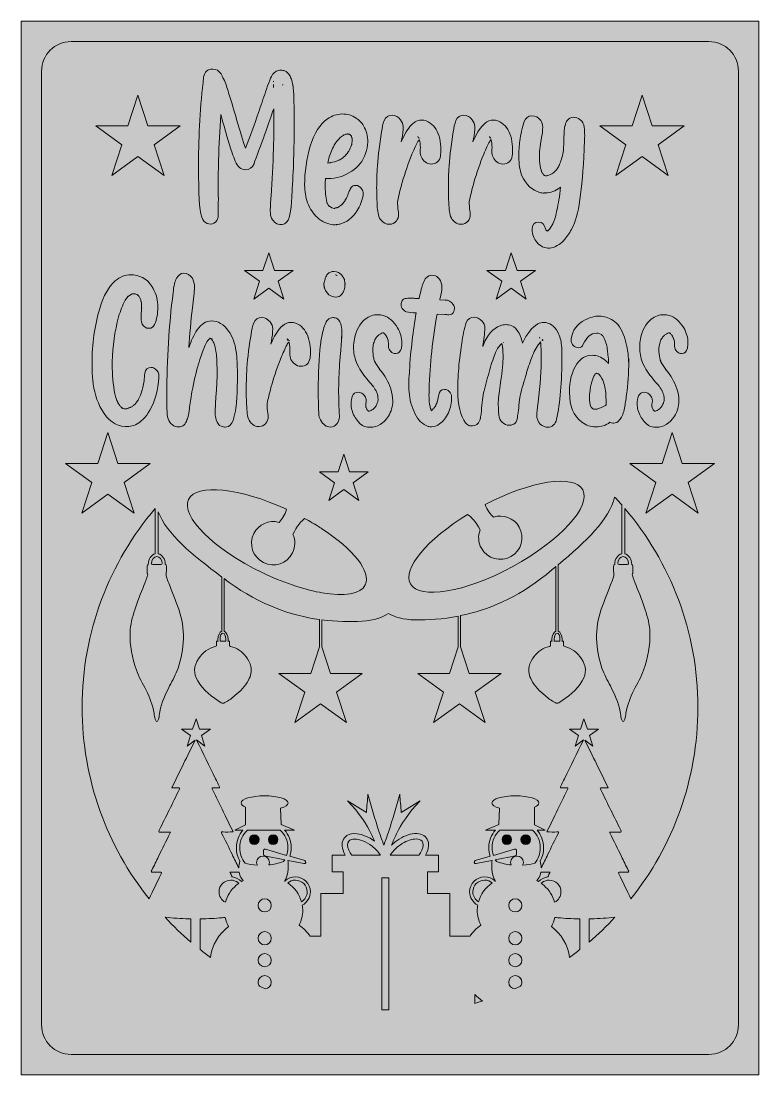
# Model space of a CAD drawing. Header units: centimetres. Extents: x 0.3 to 13.7, y -19.6 to -0.4.
import ezdxf

# ---------------------------------------------------------------- set-up
doc = ezdxf.new("R2010")
doc.units = ezdxf.units.CM
doc.header["$MEASUREMENT"] = 0
doc.layers.add('Layer 1', color=7, linetype='Continuous')

# ---------------------------------------------------------------- blocks, each defined once
blk = doc.blocks.new('block 2')
at = {"layer": 'Layer 1', "true_color": 0xe5c49d}
h = blk.add_hatch(color=31, dxfattribs=at)
h.dxf.hatch_style = 2
h.paths.add_polyline_path([(13.68, -19.572), (0.29, -19.572), (0.29, -0.443), (13.68, -0.443)])
at = {"layer": 'Layer 1', "lineweight": 0}
blk.add_lwpolyline([(13.68, -19.572), (0.29, -19.572), (0.29, -0.443), (13.68, -0.443), (13.68, -19.572)], dxfattribs=at)
blk = doc.blocks.new('block 3')
at = {"layer": 'Layer 1', "true_color": 0x6f3415}
h = blk.add_hatch(color=36, dxfattribs=at)
h.dxf.hatch_style = 2
edge = h.paths.add_edge_path()
edge.add_spline(control_points=[(12.77, -0.815), (12.77, -0.815), (1.2, -0.815), (1.2, -0.815), (0.903, -0.815), (0.661, -1.056), (0.661, -1.353), (0.661, -1.353), (0.661, -18.662), (0.661, -18.662), (0.661, -18.959), (0.903, -19.2), (1.2, -19.2), (1.2, -19.2), (12.77, -19.2), (12.77, -19.2), (13.067, -19.2), (13.309, -18.959), (13.309, -18.662), (13.309, -18.662), (13.309, -1.353), (13.309, -1.353), (13.309, -1.056), (13.067, -0.815), (12.77, -0.815)], knot_values=[0, 0, 0, 0, 1, 1, 1, 2, 2, 2, 3, 3, 3, 4, 4, 4, 5, 5, 5, 6, 6, 6, 7, 7, 7, 8, 8, 8, 8], degree=3, periodic=1)
edge = h.paths.add_edge_path()
edge.add_spline(control_points=[(11.881, -6.563), (11.884, -6.575), (11.886, -6.587), (11.89, -6.598), (11.89, -6.598), (11.897, -6.619), (11.897, -6.619), (11.898, -6.62), (11.899, -6.622), (11.9, -6.624), (11.9, -6.624), (11.9, -6.626), (11.9, -6.626), (11.925, -6.671), (11.956, -6.719), (11.992, -6.77), (11.993, -6.77), (11.993, -6.771), (11.994, -6.771), (11.994, -6.771), (11.994, -6.773), (11.994, -6.773), (11.994, -6.772), (11.994, -6.771), (11.993, -6.771), (11.992, -6.771), (11.992, -6.77), (11.992, -6.77), (11.991, -6.769), (11.991, -6.77), (11.991, -6.769), (11.989, -6.768), (11.988, -6.766), (11.987, -6.764), (11.987, -6.765), (11.987, -6.765), (11.987, -6.765), (12.078, -6.869), (12.146, -6.987), (12.191, -7.12), (12.215, -7.189), (12.226, -7.26), (12.226, -7.335), (12.226, -7.44), (12.2, -7.533), (12.147, -7.614), (12.058, -7.749), (11.949, -7.816), (11.82, -7.816), (11.809, -7.816), (11.784, -7.814), (11.743, -7.809), (11.703, -7.805), (11.654, -7.772), (11.596, -7.711), (11.544, -7.654), (11.507, -7.585), (11.485, -7.502), (11.475, -7.466), (11.47, -7.429), (11.47, -7.391), (11.47, -7.345), (11.478, -7.297), (11.494, -7.248), (11.513, -7.203), (11.547, -7.18), (11.598, -7.18), (11.645, -7.18), (11.686, -7.205), (11.721, -7.254), (11.738, -7.278), (11.747, -7.305), (11.747, -7.335), (11.747, -7.344), (11.745, -7.354), (11.743, -7.363), (11.741, -7.373), (11.739, -7.383), (11.738, -7.393), (11.738, -7.393), (11.736, -7.415), (11.736, -7.415), (11.736, -7.415), (11.738, -7.442), (11.738, -7.442), (11.738, -7.442), (11.739, -7.447), (11.739, -7.447), (11.74, -7.449), (11.74, -7.45), (11.741, -7.452), (11.741, -7.452), (11.741, -7.455), (11.741, -7.455), (11.741, -7.455), (11.752, -7.484), (11.752, -7.484), (11.754, -7.488), (11.757, -7.492), (11.761, -7.498), (11.763, -7.502), (11.765, -7.504), (11.766, -7.507), (11.767, -7.507), (11.767, -7.508), (11.767, -7.508), (11.771, -7.512), (11.774, -7.515), (11.776, -7.518), (11.781, -7.52), (11.785, -7.521), (11.789, -7.522), (11.789, -7.522), (11.786, -7.521), (11.786, -7.521), (11.786, -7.521), (11.798, -7.521), (11.798, -7.521), (11.798, -7.522), (11.797, -7.522), (11.796, -7.523), (11.796, -7.523), (11.805, -7.521), (11.805, -7.521), (11.802, -7.523), (11.801, -7.523), (11.799, -7.524), (11.799, -7.524), (11.834, -7.514), (11.834, -7.514), (11.834, -7.514), (11.842, -7.508), (11.842, -7.508), (11.85, -7.504), (11.856, -7.499), (11.863, -7.494), (11.863, -7.494), (11.878, -7.483), (11.878, -7.483), (11.878, -7.483), (11.878, -7.483), (11.878, -7.483), (11.879, -7.482), (11.88, -7.481), (11.881, -7.481), (11.881, -7.479), (11.883, -7.477), (11.885, -7.475), (11.898, -7.461), (11.911, -7.445), (11.923, -7.428), (11.923, -7.428), (11.926, -7.422), (11.926, -7.422), (11.937, -7.404), (11.943, -7.389), (11.946, -7.378), (11.946, -7.378), (11.951, -7.368), (11.951, -7.368), (11.957, -7.345), (11.961, -7.326), (11.961, -7.31), (11.961, -7.303), (11.96, -7.296), (11.958, -7.287), (11.958, -7.274), (11.958, -7.262), (11.956, -7.25), (11.956, -7.25), (11.955, -7.247), (11.955, -7.247), (11.955, -7.247), (11.954, -7.246), (11.954, -7.246), (11.954, -7.246), (11.954, -7.241), (11.954, -7.241), (11.954, -7.241), (11.954, -7.238), (11.954, -7.238), (11.953, -7.235), (11.953, -7.233), (11.952, -7.231), (11.949, -7.223), (11.947, -7.217), (11.945, -7.212), (11.943, -7.208), (11.942, -7.204), (11.942, -7.201), (11.938, -7.191), (11.934, -7.181), (11.93, -7.17), (11.927, -7.164), (11.925, -7.159), (11.924, -7.156), (11.924, -7.156), (11.919, -7.147), (11.919, -7.147), (11.896, -7.111), (11.881, -7.088), (11.875, -7.078), (11.875, -7.078), (11.875, -7.078), (11.875, -7.078), (11.874, -7.077), (11.873, -7.077), (11.872, -7.075), (11.871, -7.075), (11.871, -7.075), (11.871, -7.074), (11.869, -7.072), (11.866, -7.069), (11.863, -7.064), (11.863, -7.064), (11.855, -7.054), (11.855, -7.054), (11.821, -7.015), (11.788, -6.975), (11.756, -6.934), (11.681, -6.851), (11.618, -6.754), (11.569, -6.641), (11.533, -6.552), (11.516, -6.46), (11.516, -6.364), (11.516, -6.313), (11.521, -6.262), (11.531, -6.209), (11.562, -6.052), (11.628, -5.934), (11.727, -5.854), (11.799, -5.8), (11.874, -5.773), (11.952, -5.773), (11.984, -5.773), (12.018, -5.778), (12.053, -5.788), (12.158, -5.819), (12.246, -5.893), (12.315, -6.009), (12.366, -6.1), (12.392, -6.193), (12.392, -6.288), (12.392, -6.319), (12.389, -6.351), (12.382, -6.383), (12.367, -6.447), (12.333, -6.478), (12.28, -6.478), (12.248, -6.478), (12.218, -6.465), (12.191, -6.439), (12.165, -6.412), (12.15, -6.381), (12.148, -6.346), (12.148, -6.321), (12.148, -6.3), (12.147, -6.284), (12.146, -6.262), (12.145, -6.248), (12.143, -6.24), (12.143, -6.24), (12.143, -6.244), (12.143, -6.244), (12.143, -6.244), (12.123, -6.184), (12.123, -6.184), (12.12, -6.181), (12.118, -6.178), (12.115, -6.172), (12.112, -6.166), (12.109, -6.16), (12.106, -6.155), (12.104, -6.15), (12.102, -6.146), (12.1, -6.143), (12.1, -6.143), (12.099, -6.143), (12.099, -6.143), (12.099, -6.143), (12.091, -6.133), (12.091, -6.133), (12.084, -6.127), (12.079, -6.121), (12.074, -6.115), (12.074, -6.115), (12.074, -6.115), (12.074, -6.115), (12.073, -6.115), (12.072, -6.114), (12.072, -6.114), (12.07, -6.113), (12.069, -6.113), (12.067, -6.113), (12.064, -6.112), (12.061, -6.109), (12.057, -6.105), (12.057, -6.104), (12.056, -6.104), (12.055, -6.104), (12.055, -6.104), (12.045, -6.104), (12.045, -6.104), (12.045, -6.104), (12.024, -6.11), (12.024, -6.11), (12.024, -6.11), (12.013, -6.115), (12.013, -6.115), (12.011, -6.116), (12.01, -6.117), (12.009, -6.118), (11.994, -6.125), (11.978, -6.136), (11.964, -6.149), (11.964, -6.149), (11.96, -6.151), (11.96, -6.151), (11.959, -6.153), (11.957, -6.154), (11.956, -6.156), (11.94, -6.173), (11.925, -6.192), (11.911, -6.213), (11.899, -6.236), (11.888, -6.262), (11.879, -6.289), (11.871, -6.326), (11.865, -6.364), (11.864, -6.403), (11.865, -6.456), (11.871, -6.51), (11.881, -6.563)], knot_values=[0, 0, 0, 0, 1, 1, 1, 2, 2, 2, 3, 3, 3, 4, 4, 4, 5, 5, 5, 6, 6, 6, 7, 7, 7, 8, 8, 8, 9, 9, 9, 10, 10, 10, 11, 11, 11, 12, 12, 12, 13, 13, 13, 14, 14, 14, 15, 15, 15, 16, 16, 16, 17, 17, 17, 18, 18, 18, 19, 19, 19, 20, 20, 20, 21, 21, 21, 22, 22, 22, 23, 23, 23, 24, 24, 24, 25, 25, 25, 26, 26, 26, 27, 27, 27, 28, 28, 28, 29, 29, 29, 30, 30, 30, 31, 31, 31, 32, 32, 32, 33, 33, 33, 34, 34, 34, 35, 35, 35, 36, 36, 36, 37, 37, 37, 38, 38, 38, 39, 39, 39, 40, 40, 40, 41, 41, 41, 42, 42, 42, 43, 43, 43, 44, 44, 44, 45, 45, 45, 46, 46, 46, 47, 47, 47, 48, 48, 48, 49, 49, 49, 50, 50, 50, 51, 51, 51, 52, 52, 52, 53, 53, 53, 54, 54, 54, 55, 55, 55, 56, 56, 56, 57, 57, 57, 58, 58, 58, 59, 59, 59, 60, 60, 60, 61, 61, 61, 62, 62, 62, 63, 63, 63, 64, 64, 64, 65, 65, 65, 66, 66, 66, 67, 67, 67, 68, 68, 68, 69, 69, 69, 70, 70, 70, 71, 71, 71, 72, 72, 72, 73, 73, 73, 74, 74, 74, 75, 75, 75, 76, 76, 76, 77, 77, 77, 78, 78, 78, 79, 79, 79, 80, 80, 80, 81, 81, 81, 82, 82, 82, 83, 83, 83, 84, 84, 84, 85, 85, 85, 86, 86, 86, 87, 87, 87, 88, 88, 88, 89, 89, 89, 90, 90, 90, 91, 91, 91, 92, 92, 92, 93, 93, 93, 94, 94, 94, 95, 95, 95, 96, 96, 96, 97, 97, 97, 98, 98, 98, 99, 99, 99, 100, 100, 100, 101, 101, 101, 102, 102, 102, 103, 103, 103, 104, 104, 104, 105, 105, 105, 106, 106, 106, 107, 107, 107, 108, 108, 108, 109, 109, 109, 110, 110, 110, 111, 111, 111, 111], degree=3, periodic=1)
h.paths.add_polyline_path([(11.377, -2.346), (11.559, -1.789), (11.74, -2.346), (12.326, -2.346), (11.852, -2.691), (12.033, -3.249), (11.559, -2.904), (11.084, -3.249), (11.265, -2.691), (10.791, -2.346)])
edge = h.paths.add_edge_path()
edge.add_spline(control_points=[(10.784, -5.798), (10.865, -5.798), (10.949, -5.825), (11.034, -5.879), (11.12, -5.933), (11.188, -6.034), (11.238, -6.182), (11.281, -6.307), (11.306, -6.439), (11.313, -6.577), (11.315, -6.62), (11.317, -6.635), (11.318, -6.622), (11.318, -6.605), (11.319, -6.587), (11.319, -6.569), (11.319, -6.597), (11.318, -6.615), (11.318, -6.622), (11.316, -6.836), (11.303, -7.036), (11.278, -7.221), (11.278, -7.221), (11.272, -7.265), (11.272, -7.265), (11.263, -7.342), (11.25, -7.42), (11.233, -7.5), (11.215, -7.58), (11.187, -7.643), (11.146, -7.69), (11.117, -7.724), (11.084, -7.74), (11.045, -7.74), (11.041, -7.74), (11.026, -7.739), (11.002, -7.736), (10.994, -7.735), (10.985, -7.731), (10.977, -7.726), (10.901, -7.782), (10.815, -7.81), (10.719, -7.81), (10.629, -7.81), (10.545, -7.78), (10.466, -7.721), (10.316, -7.609), (10.242, -7.43), (10.242, -7.184), (10.242, -6.973), (10.286, -6.801), (10.376, -6.666), (10.447, -6.562), (10.539, -6.509), (10.653, -6.509), (10.739, -6.509), (10.819, -6.54), (10.894, -6.602), (10.913, -6.619), (10.932, -6.637), (10.95, -6.657), (10.95, -6.627), (10.951, -6.597), (10.951, -6.567), (10.951, -6.589), (10.945, -6.54), (10.932, -6.42), (10.927, -6.38), (10.921, -6.344), (10.912, -6.311), (10.903, -6.278), (10.891, -6.242), (10.874, -6.203), (10.866, -6.184), (10.856, -6.167), (10.844, -6.155), (10.815, -6.124), (10.777, -6.108), (10.73, -6.108), (10.633, -6.108), (10.554, -6.175), (10.493, -6.31), (10.474, -6.351), (10.446, -6.372), (10.41, -6.372), (10.371, -6.373), (10.339, -6.36), (10.312, -6.334), (10.285, -6.307), (10.272, -6.273), (10.272, -6.232), (10.272, -6.224), (10.272, -6.217), (10.273, -6.211), (10.294, -6.056), (10.378, -5.941), (10.525, -5.868), (10.617, -5.821), (10.704, -5.798), (10.784, -5.798)], knot_values=[0, 0, 0, 0, 1, 1, 1, 2, 2, 2, 3, 3, 3, 4, 4, 4, 5, 5, 5, 6, 6, 6, 7, 7, 7, 8, 8, 8, 9, 9, 9, 10, 10, 10, 11, 11, 11, 12, 12, 12, 13, 13, 13, 14, 14, 14, 15, 15, 15, 16, 16, 16, 17, 17, 17, 18, 18, 18, 19, 19, 19, 20, 20, 20, 21, 21, 21, 22, 22, 22, 23, 23, 23, 24, 24, 24, 25, 25, 25, 26, 26, 26, 27, 27, 27, 28, 28, 28, 29, 29, 29, 30, 30, 30, 31, 31, 31, 32, 32, 32, 33, 33, 33, 33], degree=3, periodic=1)
edge = h.paths.add_edge_path()
edge.add_spline(control_points=[(11.316, -10.293), (11.31, -10.302), (11.301, -10.306), (11.286, -10.306), (11.263, -10.305), (11.24, -10.306), (11.217, -10.306), (11.217, -10.306), (11.217, -10.306), (11.217, -10.306), (11.192, -10.306), (11.167, -10.305), (11.142, -10.306), (11.129, -10.307), (11.123, -10.301), (11.118, -10.291), (11.123, -10.219), (11.165, -10.163), (11.217, -10.163), (11.269, -10.163), (11.311, -10.22), (11.316, -10.293)], knot_values=[0, 0, 0, 0, 1, 1, 1, 2, 2, 2, 3, 3, 3, 4, 4, 4, 5, 5, 5, 6, 6, 6, 7, 7, 7, 7], degree=3, periodic=1)
edge = h.paths.add_edge_path()
edge.add_spline(control_points=[(9.212, -10.343), (8.348, -10.814), (7.516, -10.954), (7.354, -10.656), (7.206, -10.386), (7.662, -9.847), (8.394, -9.398), (8.453, -9.441), (8.546, -9.527), (8.62, -9.679), (8.579, -9.785), (8.584, -9.907), (8.644, -10.013), (8.751, -10.203), (8.99, -10.27), (9.179, -10.163), (9.369, -10.057), (9.436, -9.817), (9.33, -9.628), (9.235, -9.461), (9.037, -9.389), (8.862, -9.448), (8.812, -9.4), (8.747, -9.322), (8.713, -9.218), (9.544, -8.785), (10.325, -8.664), (10.482, -8.952), (10.644, -9.249), (10.075, -9.873), (9.212, -10.343)], knot_values=[0, 0, 0, 0, 1, 1, 1, 2, 2, 2, 3, 3, 3, 4, 4, 4, 5, 5, 5, 6, 6, 6, 7, 7, 7, 8, 8, 8, 9, 9, 9, 10, 10, 10, 10], degree=3, periodic=1)
edge = h.paths.add_edge_path()
edge.add_spline(control_points=[(10.07, -11.667), (10.07, -11.679), (10.068, -11.69), (10.067, -11.7), (10.067, -11.7), (9.965, -11.7), (9.965, -11.7), (9.964, -11.69), (9.963, -11.679), (9.963, -11.667), (9.963, -11.602), (9.991, -11.553), (10.016, -11.553), (10.041, -11.553), (10.07, -11.602), (10.07, -11.667)], knot_values=[0, 0, 0, 0, 1, 1, 1, 2, 2, 2, 3, 3, 3, 4, 4, 4, 5, 5, 5, 5], degree=3, periodic=1)
edge = h.paths.add_edge_path()
edge.add_spline(control_points=[(8.679, -6.321), (8.753, -6.136), (8.855, -6.02), (8.985, -5.972), (9.019, -5.959), (9.053, -5.953), (9.087, -5.953), (9.115, -5.953), (9.151, -5.96), (9.196, -5.974), (9.241, -5.988), (9.284, -6.034), (9.327, -6.11), (9.354, -6.166), (9.375, -6.225), (9.389, -6.289), (9.472, -6.117), (9.564, -6.001), (9.666, -5.941), (9.703, -5.923), (9.739, -5.914), (9.774, -5.914), (9.878, -5.914), (9.964, -5.973), (10.031, -6.091), (10.068, -6.163), (10.089, -6.242), (10.097, -6.329), (10.102, -6.392), (10.105, -6.455), (10.105, -6.517), (10.105, -6.993), (10.073, -7.377), (10.009, -7.671), (9.983, -7.768), (9.928, -7.816), (9.845, -7.816), (9.801, -7.816), (9.758, -7.799), (9.718, -7.764), (9.672, -7.722), (9.648, -7.662), (9.648, -7.583), (9.648, -7.564), (9.656, -7.489), (9.672, -7.358), (9.711, -7.046), (9.73, -6.773), (9.73, -6.54), (9.73, -6.432), (9.726, -6.342), (9.717, -6.268), (9.658, -6.335), (9.61, -6.416), (9.572, -6.512), (9.531, -6.616), (9.495, -6.721), (9.465, -6.825), (9.465, -6.825), (9.46, -6.843), (9.46, -6.843), (9.419, -6.976), (9.38, -7.11), (9.345, -7.246), (9.333, -7.337), (9.325, -7.41), (9.322, -7.463), (9.321, -7.466), (9.32, -7.469), (9.32, -7.473), (9.318, -7.499), (9.313, -7.526), (9.308, -7.555), (9.303, -7.584), (9.299, -7.615), (9.297, -7.647), (9.291, -7.702), (9.268, -7.738), (9.23, -7.758), (9.199, -7.773), (9.169, -7.781), (9.141, -7.781), (9.1, -7.781), (9.06, -7.762), (9.02, -7.725), (8.985, -7.694), (8.965, -7.651), (8.959, -7.595), (8.959, -7.595), (8.955, -7.529), (8.955, -7.529), (8.952, -7.488), (8.95, -7.432), (8.95, -7.36), (8.957, -7.262), (8.971, -7.144), (8.992, -7.006), (9.022, -6.785), (9.037, -6.628), (9.037, -6.535), (9.037, -6.483), (9.035, -6.431), (9.031, -6.379), (9.03, -6.376), (9.028, -6.369), (9.027, -6.359), (9.026, -6.349), (9.024, -6.339), (9.021, -6.327), (9.021, -6.327), (9.015, -6.297), (9.015, -6.297), (8.967, -6.337), (8.927, -6.391), (8.898, -6.462), (8.865, -6.541), (8.832, -6.644), (8.798, -6.769), (8.76, -6.897), (8.724, -7.026), (8.692, -7.157), (8.67, -7.25), (8.654, -7.373), (8.644, -7.527), (8.64, -7.564), (8.635, -7.597), (8.629, -7.628), (8.628, -7.639), (8.627, -7.649), (8.626, -7.659), (8.626, -7.659), (8.623, -7.657), (8.623, -7.657), (8.62, -7.668), (8.617, -7.679), (8.614, -7.69), (8.59, -7.759), (8.545, -7.793), (8.48, -7.793), (8.471, -7.793), (8.456, -7.791), (8.433, -7.789), (8.409, -7.786), (8.384, -7.769), (8.358, -7.737), (8.263, -7.609), (8.216, -7.411), (8.216, -7.145), (8.216, -7.021), (8.219, -6.909), (8.227, -6.808), (8.237, -6.654), (8.258, -6.482), (8.29, -6.29), (8.305, -6.157), (8.332, -6.031), (8.37, -5.912), (8.396, -5.85), (8.444, -5.819), (8.515, -5.819), (8.563, -5.819), (8.61, -5.842), (8.656, -5.889), (8.689, -5.924), (8.706, -5.966), (8.708, -6.015), (8.703, -6.124), (8.691, -6.231), (8.671, -6.337), (8.67, -6.341), (8.67, -6.345), (8.669, -6.349), (8.673, -6.34), (8.676, -6.33), (8.679, -6.321)], knot_values=[0, 0, 0, 0, 1, 1, 1, 2, 2, 2, 3, 3, 3, 4, 4, 4, 5, 5, 5, 6, 6, 6, 7, 7, 7, 8, 8, 8, 9, 9, 9, 10, 10, 10, 11, 11, 11, 12, 12, 12, 13, 13, 13, 14, 14, 14, 15, 15, 15, 16, 16, 16, 17, 17, 17, 18, 18, 18, 19, 19, 19, 20, 20, 20, 21, 21, 21, 22, 22, 22, 23, 23, 23, 24, 24, 24, 25, 25, 25, 26, 26, 26, 27, 27, 27, 28, 28, 28, 29, 29, 29, 30, 30, 30, 31, 31, 31, 32, 32, 32, 33, 33, 33, 34, 34, 34, 35, 35, 35, 36, 36, 36, 37, 37, 37, 38, 38, 38, 39, 39, 39, 40, 40, 40, 41, 41, 41, 42, 42, 42, 43, 43, 43, 44, 44, 44, 45, 45, 45, 46, 46, 46, 47, 47, 47, 48, 48, 48, 49, 49, 49, 50, 50, 50, 51, 51, 51, 52, 52, 52, 53, 53, 53, 54, 54, 54, 55, 55, 55, 56, 56, 56, 57, 57, 57, 58, 58, 58, 58], degree=3, periodic=1)
edge = h.paths.add_edge_path()
edge.add_spline(control_points=[(9.341, -2.619), (9.356, -2.497), (9.382, -2.379), (9.421, -2.267), (9.447, -2.202), (9.492, -2.167), (9.555, -2.162), (9.626, -2.162), (9.681, -2.191), (9.721, -2.249), (9.744, -2.281), (9.756, -2.321), (9.757, -2.369), (9.757, -2.43), (9.748, -2.504), (9.731, -2.59), (9.708, -2.709), (9.696, -2.825), (9.695, -2.939), (9.698, -3.003), (9.706, -3.061), (9.719, -3.113), (9.725, -3.135), (9.731, -3.157), (9.737, -3.18), (9.737, -3.177), (9.732, -3.16), (9.724, -3.127), (9.731, -3.152), (9.739, -3.177), (9.749, -3.201), (9.75, -3.202), (9.75, -3.203), (9.751, -3.204), (9.754, -3.21), (9.758, -3.216), (9.764, -3.222), (9.764, -3.222), (9.765, -3.224), (9.765, -3.224), (9.765, -3.224), (9.765, -3.224), (9.765, -3.224), (9.766, -3.228), (9.774, -3.235), (9.788, -3.246), (9.788, -3.246), (9.78, -3.24), (9.78, -3.24), (9.78, -3.243), (9.789, -3.248), (9.807, -3.255), (9.828, -3.252), (9.841, -3.251), (9.845, -3.249), (9.845, -3.249), (9.847, -3.249), (9.847, -3.249), (9.847, -3.249), (9.898, -3.231), (9.898, -3.231), (9.905, -3.225), (9.913, -3.22), (9.921, -3.217), (9.948, -3.197), (9.967, -3.182), (9.977, -3.17), (9.977, -3.17), (9.978, -3.17), (9.978, -3.17), (9.983, -3.17), (10.004, -3.144), (10.041, -3.09), (10.065, -3.044), (10.09, -2.977), (10.115, -2.891), (10.116, -2.891), (10.118, -2.88), (10.121, -2.86), (10.125, -2.841), (10.128, -2.82), (10.131, -2.8), (10.135, -2.721), (10.139, -2.641), (10.142, -2.555), (10.145, -2.462), (10.15, -2.393), (10.156, -2.346), (10.156, -2.346), (10.161, -2.347), (10.161, -2.347), (10.167, -2.304), (10.18, -2.27), (10.201, -2.246), (10.229, -2.213), (10.265, -2.194), (10.307, -2.189), (10.355, -2.189), (10.398, -2.204), (10.437, -2.234), (10.476, -2.263), (10.5, -2.309), (10.51, -2.371), (10.515, -2.419), (10.517, -2.469), (10.518, -2.521), (10.518, -2.586), (10.516, -2.646), (10.51, -2.699), (10.51, -2.699), (10.507, -2.773), (10.507, -2.773), (10.479, -3.514), (10.407, -3.989), (10.291, -4.196), (10.253, -4.272), (10.209, -4.341), (10.158, -4.403), (10.127, -4.443), (10.092, -4.475), (10.054, -4.5), (10.032, -4.512), (10.021, -4.518), (10.021, -4.519), (9.973, -4.546), (9.927, -4.562), (9.886, -4.566), (9.789, -4.566), (9.711, -4.53), (9.65, -4.459), (9.598, -4.397), (9.569, -4.319), (9.564, -4.225), (9.564, -4.137), (9.604, -4.092), (9.685, -4.091), (9.753, -4.096), (9.793, -4.138), (9.807, -4.217), (9.809, -4.221), (9.811, -4.226), (9.814, -4.233), (9.816, -4.234), (9.819, -4.236), (9.82, -4.239), (9.821, -4.241), (9.821, -4.242), (9.822, -4.244), (9.823, -4.244), (9.825, -4.245), (9.826, -4.246), (9.826, -4.246), (9.826, -4.246), (9.827, -4.246), (9.827, -4.246), (9.836, -4.25), (9.836, -4.25), (9.839, -4.25), (9.842, -4.249), (9.844, -4.248), (9.844, -4.248), (9.853, -4.242), (9.853, -4.242), (9.853, -4.243), (9.852, -4.243), (9.852, -4.243), (9.853, -4.243), (9.853, -4.243), (9.854, -4.242), (9.854, -4.242), (9.845, -4.254), (9.845, -4.254), (9.846, -4.254), (9.849, -4.252), (9.851, -4.248), (9.86, -4.245), (9.888, -4.208), (9.935, -4.137), (9.93, -4.143), (9.927, -4.147), (9.925, -4.15), (9.923, -4.153), (9.922, -4.155), (9.921, -4.155), (9.946, -4.117), (9.97, -4.056), (9.993, -3.973), (10.003, -3.925), (10.014, -3.878), (10.026, -3.829), (10.026, -3.829), (10.014, -3.88), (10.014, -3.88), (10.041, -3.762), (10.064, -3.622), (10.081, -3.46), (10.077, -3.463), (10.072, -3.467), (10.067, -3.47), (9.987, -3.53), (9.901, -3.56), (9.81, -3.562), (9.794, -3.562), (9.783, -3.561), (9.778, -3.56), (9.783, -3.562), (9.787, -3.562), (9.79, -3.563), (9.79, -3.563), (9.799, -3.562), (9.799, -3.562), (9.799, -3.562), (9.802, -3.565), (9.802, -3.565), (9.802, -3.565), (9.801, -3.565), (9.801, -3.565), (9.8, -3.564), (9.798, -3.564), (9.794, -3.564), (9.793, -3.564), (9.791, -3.563), (9.79, -3.563), (9.79, -3.563), (9.773, -3.565), (9.773, -3.565), (9.752, -3.565), (9.73, -3.562), (9.705, -3.554), (9.562, -3.516), (9.454, -3.416), (9.38, -3.251), (9.343, -3.154), (9.324, -3.04), (9.322, -2.908), (9.322, -2.802), (9.329, -2.706), (9.341, -2.619)], knot_values=[0, 0, 0, 0, 1, 1, 1, 2, 2, 2, 3, 3, 3, 4, 4, 4, 5, 5, 5, 6, 6, 6, 7, 7, 7, 8, 8, 8, 9, 9, 9, 10, 10, 10, 11, 11, 11, 12, 12, 12, 13, 13, 13, 14, 14, 14, 15, 15, 15, 16, 16, 16, 17, 17, 17, 18, 18, 18, 19, 19, 19, 20, 20, 20, 21, 21, 21, 22, 22, 22, 23, 23, 23, 24, 24, 24, 25, 25, 25, 26, 26, 26, 27, 27, 27, 28, 28, 28, 29, 29, 29, 30, 30, 30, 31, 31, 31, 32, 32, 32, 33, 33, 33, 34, 34, 34, 35, 35, 35, 36, 36, 36, 37, 37, 37, 38, 38, 38, 39, 39, 39, 40, 40, 40, 41, 41, 41, 42, 42, 42, 43, 43, 43, 44, 44, 44, 45, 45, 45, 46, 46, 46, 47, 47, 47, 48, 48, 48, 49, 49, 49, 50, 50, 50, 51, 51, 51, 52, 52, 52, 53, 53, 53, 54, 54, 54, 55, 55, 55, 56, 56, 56, 57, 57, 57, 58, 58, 58, 59, 59, 59, 60, 60, 60, 61, 61, 61, 62, 62, 62, 63, 63, 63, 64, 64, 64, 65, 65, 65, 66, 66, 66, 67, 67, 67, 68, 68, 68, 69, 69, 69, 70, 70, 70, 71, 71, 71, 72, 72, 72, 73, 73, 73, 74, 74, 74, 75, 75, 75, 76, 76, 76, 77, 77, 77, 78, 78, 78, 79, 79, 79, 79], degree=3, periodic=1)
h.paths.add_polyline_path([(9.627, -4.969), (9.354, -5.167), (9.458, -5.488), (9.185, -5.29), (8.913, -5.488), (9.017, -5.167), (8.744, -4.969), (9.081, -4.969), (9.185, -4.648), (9.29, -4.969)])
edge = h.paths.add_edge_path()
edge.add_spline(control_points=[(8.052, -3.137), (8.063, -2.956), (8.087, -2.743), (8.126, -2.499), (8.126, -2.499), (8.133, -2.453), (8.133, -2.453), (8.142, -2.38), (8.158, -2.312), (8.18, -2.249), (8.209, -2.186), (8.258, -2.154), (8.327, -2.154), (8.386, -2.154), (8.435, -2.181), (8.476, -2.234), (8.507, -2.275), (8.524, -2.315), (8.525, -2.354), (8.525, -2.43), (8.516, -2.506), (8.501, -2.581), (8.501, -2.581), (8.49, -2.638), (8.49, -2.638), (8.498, -2.62), (8.505, -2.602), (8.513, -2.584), (8.571, -2.455), (8.632, -2.363), (8.698, -2.309), (8.698, -2.309), (8.71, -2.298), (8.71, -2.298), (8.71, -2.298), (8.717, -2.294), (8.717, -2.294), (8.716, -2.295), (8.715, -2.296), (8.714, -2.297), (8.752, -2.261), (8.801, -2.241), (8.863, -2.241), (8.915, -2.241), (8.966, -2.259), (9.015, -2.294), (9.1, -2.356), (9.158, -2.451), (9.188, -2.581), (9.202, -2.645), (9.209, -2.711), (9.209, -2.776), (9.209, -2.814), (9.207, -2.851), (9.202, -2.889), (9.187, -2.988), (9.13, -3.038), (9.031, -3.038), (8.993, -3.038), (8.956, -3.024), (8.922, -2.996), (8.863, -2.949), (8.833, -2.886), (8.833, -2.807), (8.833, -2.807), (8.834, -2.778), (8.834, -2.778), (8.834, -2.778), (8.837, -2.731), (8.837, -2.731), (8.836, -2.697), (8.833, -2.663), (8.828, -2.629), (8.825, -2.617), (8.822, -2.605), (8.818, -2.594), (8.812, -2.601), (8.807, -2.609), (8.803, -2.616), (8.802, -2.617), (8.801, -2.618), (8.8, -2.619), (8.798, -2.621), (8.797, -2.622), (8.796, -2.623), (8.796, -2.623), (8.795, -2.627), (8.795, -2.627), (8.796, -2.626), (8.797, -2.624), (8.797, -2.622), (8.798, -2.62), (8.799, -2.619), (8.8, -2.619), (8.8, -2.619), (8.788, -2.639), (8.788, -2.639), (8.764, -2.68), (8.73, -2.754), (8.685, -2.862), (8.618, -3.027), (8.558, -3.198), (8.506, -3.375), (8.506, -3.375), (8.504, -3.387), (8.504, -3.387), (8.474, -3.489), (8.448, -3.6), (8.422, -3.718), (8.424, -3.775), (8.428, -3.831), (8.434, -3.886), (8.439, -3.907), (8.442, -3.928), (8.442, -3.949), (8.442, -3.998), (8.428, -4.04), (8.401, -4.073), (8.401, -4.073), (8.4, -4.073), (8.4, -4.073), (8.4, -4.073), (8.4, -4.075), (8.4, -4.075), (8.364, -4.113), (8.325, -4.132), (8.281, -4.132), (8.277, -4.132), (8.262, -4.131), (8.235, -4.13), (8.208, -4.128), (8.175, -4.108), (8.136, -4.07), (8.106, -4.039), (8.086, -4.002), (8.076, -3.961), (8.066, -3.92), (8.059, -3.874), (8.057, -3.825), (8.048, -3.696), (8.044, -3.576), (8.044, -3.467), (8.044, -3.357), (8.047, -3.247), (8.052, -3.137)], knot_values=[0, 0, 0, 0, 1, 1, 1, 2, 2, 2, 3, 3, 3, 4, 4, 4, 5, 5, 5, 6, 6, 6, 7, 7, 7, 8, 8, 8, 9, 9, 9, 10, 10, 10, 11, 11, 11, 12, 12, 12, 13, 13, 13, 14, 14, 14, 15, 15, 15, 16, 16, 16, 17, 17, 17, 18, 18, 18, 19, 19, 19, 20, 20, 20, 21, 21, 21, 22, 22, 22, 23, 23, 23, 24, 24, 24, 25, 25, 25, 26, 26, 26, 27, 27, 27, 28, 28, 28, 29, 29, 29, 30, 30, 30, 31, 31, 31, 32, 32, 32, 33, 33, 33, 34, 34, 34, 35, 35, 35, 36, 36, 36, 37, 37, 37, 38, 38, 38, 39, 39, 39, 40, 40, 40, 41, 41, 41, 42, 42, 42, 43, 43, 43, 44, 44, 44, 45, 45, 45, 46, 46, 46, 47, 47, 47, 48, 48, 48, 48], degree=3, periodic=1)
edge = h.paths.add_edge_path()
edge.add_spline(control_points=[(7.925, -5.278), (7.925, -5.331), (7.915, -5.396), (7.895, -5.472), (7.893, -5.482), (7.891, -5.492), (7.889, -5.502), (7.889, -5.502), (7.985, -5.507), (7.985, -5.507), (7.985, -5.507), (7.989, -5.507), (7.989, -5.507), (8.045, -5.507), (8.093, -5.533), (8.134, -5.586), (8.148, -5.61), (8.154, -5.634), (8.154, -5.66), (8.154, -5.68), (8.151, -5.698), (8.145, -5.714), (8.126, -5.756), (8.095, -5.776), (8.053, -5.776), (8.038, -5.776), (8.023, -5.775), (8.009, -5.771), (8.009, -5.771), (8.009, -5.77), (8.009, -5.77), (7.999, -5.77), (7.99, -5.77), (7.982, -5.769), (7.982, -5.769), (7.839, -5.761), (7.839, -5.761), (7.757, -6.209), (7.709, -6.664), (7.695, -7.127), (7.695, -7.156), (7.694, -7.192), (7.692, -7.236), (7.693, -7.3), (7.695, -7.35), (7.701, -7.388), (7.701, -7.391), (7.702, -7.396), (7.702, -7.401), (7.702, -7.401), (7.703, -7.41), (7.703, -7.41), (7.703, -7.41), (7.705, -7.413), (7.705, -7.413), (7.714, -7.452), (7.721, -7.475), (7.725, -7.484), (7.727, -7.488), (7.728, -7.492), (7.729, -7.496), (7.729, -7.496), (7.738, -7.509), (7.738, -7.509), (7.738, -7.509), (7.738, -7.509), (7.738, -7.509), (7.738, -7.509), (7.755, -7.497), (7.755, -7.497), (7.755, -7.497), (7.755, -7.496), (7.755, -7.496), (7.756, -7.496), (7.758, -7.495), (7.76, -7.492), (7.762, -7.49), (7.765, -7.487), (7.768, -7.484), (7.768, -7.484), (7.769, -7.484), (7.769, -7.484), (7.775, -7.478), (7.781, -7.471), (7.787, -7.463), (7.787, -7.463), (7.804, -7.438), (7.804, -7.438), (7.804, -7.438), (7.804, -7.438), (7.804, -7.438), (7.804, -7.438), (7.814, -7.419), (7.814, -7.419), (7.82, -7.408), (7.829, -7.388), (7.841, -7.358), (7.841, -7.358), (7.843, -7.355), (7.843, -7.355), (7.843, -7.351), (7.844, -7.347), (7.845, -7.344), (7.846, -7.343), (7.846, -7.342), (7.846, -7.342), (7.857, -7.299), (7.864, -7.26), (7.869, -7.225), (7.881, -7.161), (7.916, -7.13), (7.973, -7.13), (8.004, -7.13), (8.034, -7.142), (8.061, -7.167), (8.088, -7.193), (8.102, -7.224), (8.104, -7.262), (8.104, -7.368), (8.084, -7.464), (8.044, -7.552), (8.004, -7.64), (7.951, -7.708), (7.886, -7.756), (7.839, -7.791), (7.789, -7.808), (7.736, -7.808), (7.717, -7.808), (7.697, -7.806), (7.676, -7.8), (7.576, -7.767), (7.496, -7.689), (7.437, -7.567), (7.377, -7.445), (7.342, -7.313), (7.331, -7.172), (7.329, -7.125), (7.327, -7.077), (7.327, -7.029), (7.327, -6.96), (7.33, -6.892), (7.336, -6.823), (7.336, -6.823), (7.337, -6.794), (7.337, -6.794), (7.363, -6.406), (7.404, -6.056), (7.461, -5.74), (7.461, -5.74), (7.445, -5.74), (7.445, -5.74), (7.389, -5.74), (7.335, -5.733), (7.281, -5.718), (7.259, -5.712), (7.239, -5.698), (7.222, -5.678), (7.199, -5.653), (7.188, -5.623), (7.188, -5.586), (7.188, -5.561), (7.195, -5.538), (7.208, -5.518), (7.222, -5.498), (7.239, -5.485), (7.259, -5.48), (7.294, -5.475), (7.329, -5.472), (7.364, -5.472), (7.39, -5.472), (7.415, -5.473), (7.441, -5.476), (7.441, -5.476), (7.483, -5.48), (7.483, -5.48), (7.493, -5.48), (7.502, -5.481), (7.512, -5.481), (7.524, -5.423), (7.538, -5.366), (7.552, -5.311), (7.576, -5.217), (7.605, -5.149), (7.638, -5.108), (7.67, -5.074), (7.706, -5.057), (7.744, -5.057), (7.841, -5.057), (7.901, -5.117), (7.923, -5.237), (7.923, -5.237), (7.925, -5.278), (7.925, -5.278)], knot_values=[0, 0, 0, 0, 1, 1, 1, 2, 2, 2, 3, 3, 3, 4, 4, 4, 5, 5, 5, 6, 6, 6, 7, 7, 7, 8, 8, 8, 9, 9, 9, 10, 10, 10, 11, 11, 11, 12, 12, 12, 13, 13, 13, 14, 14, 14, 15, 15, 15, 16, 16, 16, 17, 17, 17, 18, 18, 18, 19, 19, 19, 20, 20, 20, 21, 21, 21, 22, 22, 22, 23, 23, 23, 24, 24, 24, 25, 25, 25, 26, 26, 26, 27, 27, 27, 28, 28, 28, 29, 29, 29, 30, 30, 30, 31, 31, 31, 32, 32, 32, 33, 33, 33, 34, 34, 34, 35, 35, 35, 36, 36, 36, 37, 37, 37, 38, 38, 38, 39, 39, 39, 40, 40, 40, 41, 41, 41, 42, 42, 42, 43, 43, 43, 44, 44, 44, 45, 45, 45, 46, 46, 46, 47, 47, 47, 48, 48, 48, 49, 49, 49, 50, 50, 50, 51, 51, 51, 52, 52, 52, 53, 53, 53, 54, 54, 54, 55, 55, 55, 56, 56, 56, 57, 57, 57, 58, 58, 58, 59, 59, 59, 60, 60, 60, 61, 61, 61, 62, 62, 62, 63, 63, 63, 64, 64, 64, 64], degree=3, periodic=1)
edge = h.paths.add_edge_path()
edge.add_spline(control_points=[(6.689, -6.563), (6.692, -6.575), (6.695, -6.587), (6.699, -6.598), (6.699, -6.598), (6.706, -6.619), (6.706, -6.619), (6.707, -6.62), (6.707, -6.622), (6.708, -6.624), (6.708, -6.624), (6.708, -6.626), (6.708, -6.626), (6.733, -6.671), (6.764, -6.719), (6.8, -6.77), (6.801, -6.77), (6.802, -6.771), (6.802, -6.771), (6.802, -6.771), (6.802, -6.773), (6.802, -6.773), (6.802, -6.772), (6.802, -6.771), (6.801, -6.771), (6.801, -6.771), (6.801, -6.77), (6.8, -6.77), (6.8, -6.769), (6.8, -6.77), (6.799, -6.769), (6.798, -6.768), (6.797, -6.766), (6.795, -6.765), (6.795, -6.765), (6.795, -6.765), (6.796, -6.765), (6.887, -6.869), (6.955, -6.987), (6.999, -7.12), (7.023, -7.189), (7.035, -7.26), (7.035, -7.335), (7.035, -7.44), (7.008, -7.533), (6.956, -7.614), (6.866, -7.749), (6.757, -7.816), (6.629, -7.816), (6.618, -7.816), (6.592, -7.814), (6.552, -7.809), (6.511, -7.805), (6.462, -7.772), (6.405, -7.711), (6.353, -7.654), (6.316, -7.585), (6.294, -7.502), (6.284, -7.466), (6.279, -7.429), (6.279, -7.391), (6.279, -7.345), (6.287, -7.297), (6.302, -7.248), (6.321, -7.203), (6.356, -7.18), (6.406, -7.18), (6.453, -7.18), (6.494, -7.205), (6.529, -7.254), (6.546, -7.278), (6.555, -7.305), (6.555, -7.335), (6.555, -7.344), (6.554, -7.354), (6.552, -7.363), (6.549, -7.373), (6.548, -7.383), (6.547, -7.393), (6.547, -7.393), (6.545, -7.415), (6.545, -7.415), (6.545, -7.415), (6.547, -7.442), (6.547, -7.442), (6.547, -7.442), (6.548, -7.447), (6.548, -7.447), (6.548, -7.449), (6.549, -7.45), (6.55, -7.452), (6.55, -7.452), (6.55, -7.455), (6.55, -7.455), (6.55, -7.455), (6.56, -7.484), (6.56, -7.484), (6.563, -7.488), (6.566, -7.492), (6.569, -7.498), (6.572, -7.502), (6.573, -7.504), (6.575, -7.507), (6.575, -7.507), (6.575, -7.508), (6.576, -7.508), (6.579, -7.512), (6.582, -7.515), (6.585, -7.518), (6.59, -7.52), (6.594, -7.521), (6.597, -7.522), (6.597, -7.522), (6.595, -7.521), (6.595, -7.521), (6.595, -7.521), (6.607, -7.521), (6.607, -7.521), (6.607, -7.522), (6.605, -7.522), (6.604, -7.523), (6.604, -7.523), (6.614, -7.521), (6.614, -7.521), (6.611, -7.523), (6.61, -7.523), (6.608, -7.524), (6.608, -7.524), (6.642, -7.514), (6.642, -7.514), (6.642, -7.514), (6.651, -7.508), (6.651, -7.508), (6.658, -7.504), (6.665, -7.499), (6.671, -7.494), (6.671, -7.494), (6.686, -7.483), (6.686, -7.483), (6.687, -7.483), (6.687, -7.483), (6.687, -7.483), (6.688, -7.482), (6.689, -7.481), (6.689, -7.481), (6.69, -7.479), (6.691, -7.477), (6.693, -7.475), (6.707, -7.461), (6.72, -7.445), (6.731, -7.428), (6.731, -7.428), (6.734, -7.422), (6.734, -7.422), (6.745, -7.404), (6.752, -7.389), (6.755, -7.378), (6.755, -7.378), (6.759, -7.368), (6.759, -7.368), (6.766, -7.345), (6.769, -7.326), (6.77, -7.31), (6.769, -7.303), (6.769, -7.296), (6.767, -7.287), (6.767, -7.274), (6.766, -7.262), (6.764, -7.25), (6.764, -7.25), (6.764, -7.247), (6.764, -7.247), (6.764, -7.247), (6.763, -7.246), (6.763, -7.246), (6.763, -7.246), (6.763, -7.241), (6.763, -7.241), (6.763, -7.241), (6.762, -7.238), (6.762, -7.238), (6.762, -7.236), (6.761, -7.233), (6.76, -7.231), (6.757, -7.223), (6.755, -7.217), (6.753, -7.212), (6.751, -7.208), (6.751, -7.204), (6.751, -7.201), (6.747, -7.191), (6.743, -7.181), (6.738, -7.17), (6.735, -7.164), (6.734, -7.159), (6.733, -7.156), (6.733, -7.156), (6.727, -7.147), (6.727, -7.147), (6.705, -7.111), (6.69, -7.088), (6.683, -7.078), (6.683, -7.078), (6.683, -7.078), (6.683, -7.078), (6.683, -7.078), (6.683, -7.078), (6.683, -7.078), (6.682, -7.077), (6.682, -7.077), (6.68, -7.075), (6.68, -7.075), (6.68, -7.074), (6.679, -7.074), (6.677, -7.072), (6.675, -7.068), (6.671, -7.064), (6.671, -7.064), (6.663, -7.054), (6.663, -7.054), (6.629, -7.015), (6.597, -6.975), (6.565, -6.934), (6.489, -6.851), (6.427, -6.754), (6.377, -6.641), (6.342, -6.552), (6.324, -6.46), (6.324, -6.364), (6.324, -6.313), (6.329, -6.262), (6.339, -6.209), (6.371, -6.052), (6.437, -5.934), (6.536, -5.854), (6.608, -5.8), (6.683, -5.773), (6.76, -5.773), (6.793, -5.773), (6.827, -5.778), (6.861, -5.788), (6.967, -5.819), (7.054, -5.893), (7.124, -6.009), (7.175, -6.1), (7.2, -6.193), (7.2, -6.288), (7.2, -6.319), (7.197, -6.351), (7.191, -6.383), (7.175, -6.447), (7.141, -6.478), (7.088, -6.478), (7.056, -6.478), (7.027, -6.465), (7, -6.439), (6.973, -6.412), (6.959, -6.381), (6.957, -6.346), (6.957, -6.321), (6.956, -6.3), (6.956, -6.284), (6.954, -6.262), (6.953, -6.248), (6.951, -6.24), (6.951, -6.24), (6.951, -6.244), (6.951, -6.244), (6.951, -6.244), (6.931, -6.184), (6.931, -6.184), (6.929, -6.181), (6.926, -6.178), (6.923, -6.172), (6.92, -6.166), (6.917, -6.16), (6.915, -6.155), (6.912, -6.15), (6.91, -6.146), (6.909, -6.143), (6.909, -6.143), (6.908, -6.143), (6.908, -6.143), (6.908, -6.143), (6.9, -6.133), (6.9, -6.133), (6.893, -6.127), (6.887, -6.121), (6.883, -6.115), (6.883, -6.115), (6.883, -6.115), (6.882, -6.115), (6.882, -6.115), (6.881, -6.114), (6.88, -6.114), (6.879, -6.113), (6.878, -6.113), (6.876, -6.113), (6.873, -6.112), (6.87, -6.109), (6.866, -6.105), (6.865, -6.104), (6.865, -6.104), (6.864, -6.104), (6.864, -6.104), (6.853, -6.104), (6.853, -6.104), (6.853, -6.104), (6.833, -6.11), (6.833, -6.11), (6.833, -6.11), (6.821, -6.115), (6.821, -6.115), (6.82, -6.116), (6.819, -6.117), (6.818, -6.118), (6.802, -6.125), (6.787, -6.136), (6.772, -6.149), (6.772, -6.149), (6.769, -6.151), (6.769, -6.151), (6.767, -6.153), (6.766, -6.154), (6.764, -6.156), (6.749, -6.173), (6.734, -6.192), (6.72, -6.213), (6.707, -6.236), (6.697, -6.262), (6.688, -6.289), (6.679, -6.326), (6.674, -6.364), (6.672, -6.403), (6.674, -6.456), (6.679, -6.51), (6.689, -6.563)], knot_values=[0, 0, 0, 0, 1, 1, 1, 2, 2, 2, 3, 3, 3, 4, 4, 4, 5, 5, 5, 6, 6, 6, 7, 7, 7, 8, 8, 8, 9, 9, 9, 10, 10, 10, 11, 11, 11, 12, 12, 12, 13, 13, 13, 14, 14, 14, 15, 15, 15, 16, 16, 16, 17, 17, 17, 18, 18, 18, 19, 19, 19, 20, 20, 20, 21, 21, 21, 22, 22, 22, 23, 23, 23, 24, 24, 24, 25, 25, 25, 26, 26, 26, 27, 27, 27, 28, 28, 28, 29, 29, 29, 30, 30, 30, 31, 31, 31, 32, 32, 32, 33, 33, 33, 34, 34, 34, 35, 35, 35, 36, 36, 36, 37, 37, 37, 38, 38, 38, 39, 39, 39, 40, 40, 40, 41, 41, 41, 42, 42, 42, 43, 43, 43, 44, 44, 44, 45, 45, 45, 46, 46, 46, 47, 47, 47, 48, 48, 48, 49, 49, 49, 50, 50, 50, 51, 51, 51, 52, 52, 52, 53, 53, 53, 54, 54, 54, 55, 55, 55, 56, 56, 56, 57, 57, 57, 58, 58, 58, 59, 59, 59, 60, 60, 60, 61, 61, 61, 62, 62, 62, 63, 63, 63, 64, 64, 64, 65, 65, 65, 66, 66, 66, 67, 67, 67, 68, 68, 68, 69, 69, 69, 70, 70, 70, 71, 71, 71, 72, 72, 72, 73, 73, 73, 74, 74, 74, 75, 75, 75, 76, 76, 76, 77, 77, 77, 78, 78, 78, 79, 79, 79, 80, 80, 80, 81, 81, 81, 82, 82, 82, 83, 83, 83, 84, 84, 84, 85, 85, 85, 86, 86, 86, 87, 87, 87, 88, 88, 88, 89, 89, 89, 90, 90, 90, 91, 91, 91, 92, 92, 92, 93, 93, 93, 94, 94, 94, 95, 95, 95, 96, 96, 96, 97, 97, 97, 98, 98, 98, 99, 99, 99, 100, 100, 100, 101, 101, 101, 102, 102, 102, 103, 103, 103, 104, 104, 104, 105, 105, 105, 106, 106, 106, 107, 107, 107, 108, 108, 108, 109, 109, 109, 110, 110, 110, 111, 111, 111, 112, 112, 112, 112], degree=3, periodic=1)
edge = h.paths.add_edge_path()
edge.add_spline(control_points=[(3.33, -9.126), (3.472, -8.831), (4.258, -8.913), (5.109, -9.305), (5.08, -9.411), (5.019, -9.492), (4.971, -9.542), (4.793, -9.492), (4.599, -9.573), (4.513, -9.745), (4.416, -9.939), (4.495, -10.175), (4.689, -10.272), (4.883, -10.37), (5.119, -10.291), (5.216, -10.096), (5.271, -9.988), (5.27, -9.865), (5.224, -9.762), (5.291, -9.606), (5.38, -9.516), (5.436, -9.47), (5.529, -9.521), (5.619, -9.574), (5.703, -9.627), (5.718, -9.637), (5.733, -9.647), (5.748, -9.657), (6.317, -10.029), (6.651, -10.44), (6.537, -10.676), (6.454, -10.848), (6.153, -10.891), (5.748, -10.821), (5.733, -10.818), (5.718, -10.815), (5.703, -10.812), (5.397, -10.754), (5.035, -10.632), (4.666, -10.454), (3.78, -10.026), (3.182, -9.431), (3.33, -9.126)], knot_values=[0, 0, 0, 0, 1, 1, 1, 2, 2, 2, 3, 3, 3, 4, 4, 4, 5, 5, 5, 6, 6, 6, 7, 7, 7, 8, 8, 8, 9, 9, 9, 10, 10, 10, 11, 11, 11, 12, 12, 12, 13, 13, 13, 14, 14, 14, 14], degree=3, periodic=1)
edge = h.paths.add_edge_path()
edge.add_spline(control_points=[(4.007, -11.667), (4.007, -11.679), (4.006, -11.69), (4.005, -11.7), (4.005, -11.7), (3.903, -11.7), (3.903, -11.7), (3.902, -11.69), (3.9, -11.679), (3.9, -11.667), (3.9, -11.602), (3.929, -11.553), (3.954, -11.553), (3.979, -11.553), (4.007, -11.602), (4.007, -11.667)], knot_values=[0, 0, 0, 0, 1, 1, 1, 2, 2, 2, 3, 3, 3, 4, 4, 4, 5, 5, 5, 5], degree=3, periodic=1)
h.paths.add_polyline_path([(5.057, -5.488), (4.785, -5.29), (4.512, -5.488), (4.616, -5.167), (4.343, -4.969), (4.68, -4.969), (4.785, -4.648), (4.889, -4.969), (5.226, -4.969), (4.953, -5.167)])
edge = h.paths.add_edge_path()
edge.add_spline(control_points=[(6.17, -5.203), (6.17, -5.205), (6.169, -5.21), (6.169, -5.216), (6.168, -5.223), (6.168, -5.23), (6.168, -5.237), (6.168, -5.245), (6.168, -5.251), (6.168, -5.254), (6.167, -5.257), (6.167, -5.26), (6.166, -5.264), (6.166, -5.267), (6.161, -5.287), (6.152, -5.323), (6.149, -5.334), (6.146, -5.344), (6.144, -5.352), (6.144, -5.352), (6.142, -5.352), (6.142, -5.352), (6.142, -5.353), (6.14, -5.356), (6.137, -5.362), (6.133, -5.367), (6.128, -5.375), (6.122, -5.387), (6.122, -5.387), (6.116, -5.395), (6.116, -5.395), (6.093, -5.423), (6.067, -5.44), (6.04, -5.447), (6.04, -5.447), (5.992, -5.453), (5.992, -5.453), (5.976, -5.453), (5.959, -5.45), (5.943, -5.445), (5.895, -5.432), (5.856, -5.4), (5.824, -5.35), (5.811, -5.332), (5.802, -5.31), (5.796, -5.284), (5.796, -5.29), (5.798, -5.295), (5.799, -5.3), (5.797, -5.293), (5.796, -5.286), (5.795, -5.281), (5.794, -5.28), (5.794, -5.279), (5.794, -5.278), (5.794, -5.277), (5.793, -5.276), (5.793, -5.275), (5.791, -5.266), (5.79, -5.259), (5.789, -5.254), (5.787, -5.242), (5.786, -5.233), (5.786, -5.226), (5.786, -5.2), (5.791, -5.175), (5.801, -5.149), (5.808, -5.118), (5.815, -5.097), (5.821, -5.084), (5.832, -5.06), (5.846, -5.041), (5.863, -5.028), (5.881, -5.01), (5.9, -4.998), (5.921, -4.993), (5.929, -4.992), (5.937, -4.991), (5.944, -4.989), (5.951, -4.988), (5.959, -4.987), (5.967, -4.987), (5.967, -4.987), (6.017, -4.993), (6.017, -4.993), (6.04, -5), (6.062, -5.013), (6.082, -5.032), (6.097, -5.04), (6.109, -5.052), (6.119, -5.069), (6.135, -5.087), (6.148, -5.11), (6.157, -5.137), (6.16, -5.152), (6.164, -5.17), (6.168, -5.189), (6.168, -5.189), (6.168, -5.197), (6.168, -5.197), (6.168, -5.197), (6.17, -5.203), (6.17, -5.203)], knot_values=[0, 0, 0, 0, 1, 1, 1, 2, 2, 2, 3, 3, 3, 4, 4, 4, 5, 5, 5, 6, 6, 6, 7, 7, 7, 8, 8, 8, 9, 9, 9, 10, 10, 10, 11, 11, 11, 12, 12, 12, 13, 13, 13, 14, 14, 14, 15, 15, 15, 16, 16, 16, 17, 17, 17, 18, 18, 18, 19, 19, 19, 20, 20, 20, 21, 21, 21, 22, 22, 22, 23, 23, 23, 24, 24, 24, 25, 25, 25, 26, 26, 26, 27, 27, 27, 28, 28, 28, 29, 29, 29, 30, 30, 30, 31, 31, 31, 32, 32, 32, 33, 33, 33, 34, 34, 34, 34], degree=3, periodic=1)
edge = h.paths.add_edge_path()
edge.add_spline(control_points=[(5.854, -5.868), (5.883, -5.839), (5.914, -5.825), (5.948, -5.825), (5.96, -5.825), (5.981, -5.829), (6.012, -5.838), (6.042, -5.846), (6.069, -5.88), (6.092, -5.939), (6.104, -5.982), (6.11, -6.027), (6.111, -6.073), (6.111, -6.072), (6.111, -6.071), (6.111, -6.069), (6.111, -6.069), (6.111, -6.073), (6.111, -6.073), (6.111, -6.075), (6.111, -6.076), (6.111, -6.077), (6.111, -6.091), (6.11, -6.105), (6.109, -6.118), (6.109, -6.118), (6.111, -6.073), (6.111, -6.073), (6.111, -6.073), (6.111, -6.073), (6.111, -6.073), (6.109, -6.123), (6.108, -6.164), (6.108, -6.197), (6.108, -6.197), (6.108, -6.147), (6.108, -6.147), (6.104, -6.254), (6.097, -6.361), (6.086, -6.469), (6.07, -6.651), (6.06, -6.819), (6.056, -6.974), (6.054, -7.035), (6.053, -7.096), (6.053, -7.157), (6.053, -7.273), (6.056, -7.382), (6.06, -7.484), (6.065, -7.549), (6.067, -7.597), (6.067, -7.628), (6.064, -7.68), (6.049, -7.722), (6.021, -7.756), (5.995, -7.79), (5.955, -7.808), (5.902, -7.812), (5.831, -7.812), (5.771, -7.769), (5.723, -7.684), (5.704, -7.652), (5.694, -7.612), (5.694, -7.564), (5.694, -7.564), (5.693, -7.548), (5.693, -7.548), (5.685, -7.405), (5.682, -7.269), (5.682, -7.139), (5.682, -6.84), (5.696, -6.565), (5.724, -6.315), (5.732, -6.235), (5.747, -6.156), (5.768, -6.077), (5.791, -5.975), (5.82, -5.905), (5.854, -5.868)], knot_values=[0, 0, 0, 0, 1, 1, 1, 2, 2, 2, 3, 3, 3, 4, 4, 4, 5, 5, 5, 6, 6, 6, 7, 7, 7, 8, 8, 8, 9, 9, 9, 10, 10, 10, 11, 11, 11, 12, 12, 12, 13, 13, 13, 14, 14, 14, 15, 15, 15, 16, 16, 16, 17, 17, 17, 18, 18, 18, 19, 19, 19, 20, 20, 20, 21, 21, 21, 22, 22, 22, 23, 23, 23, 24, 24, 24, 25, 25, 25, 26, 26, 26, 26], degree=3, periodic=1)
h.paths.add_polyline_path([(6.42, -9.144), (6.148, -8.946), (5.875, -9.144), (5.979, -8.823), (5.706, -8.625), (6.043, -8.625), (6.148, -8.304), (6.252, -8.625), (6.589, -8.625), (6.316, -8.823)])
edge = h.paths.add_edge_path()
edge.add_spline(control_points=[(6.751, -3.137), (6.761, -2.956), (6.786, -2.743), (6.825, -2.499), (6.825, -2.499), (6.832, -2.453), (6.832, -2.453), (6.841, -2.38), (6.856, -2.312), (6.878, -2.249), (6.908, -2.186), (6.957, -2.154), (7.026, -2.154), (7.084, -2.154), (7.134, -2.181), (7.175, -2.234), (7.206, -2.275), (7.222, -2.315), (7.224, -2.354), (7.223, -2.43), (7.215, -2.506), (7.2, -2.581), (7.2, -2.581), (7.189, -2.638), (7.189, -2.638), (7.196, -2.62), (7.204, -2.602), (7.212, -2.584), (7.269, -2.455), (7.331, -2.363), (7.396, -2.309), (7.396, -2.309), (7.409, -2.298), (7.409, -2.298), (7.409, -2.298), (7.416, -2.294), (7.416, -2.294), (7.415, -2.295), (7.414, -2.296), (7.413, -2.297), (7.45, -2.261), (7.5, -2.241), (7.562, -2.241), (7.614, -2.241), (7.664, -2.259), (7.714, -2.294), (7.799, -2.356), (7.857, -2.451), (7.887, -2.581), (7.901, -2.645), (7.908, -2.711), (7.908, -2.776), (7.908, -2.814), (7.905, -2.851), (7.901, -2.889), (7.885, -2.988), (7.828, -3.038), (7.73, -3.038), (7.692, -3.038), (7.655, -3.024), (7.621, -2.996), (7.561, -2.949), (7.532, -2.886), (7.532, -2.807), (7.532, -2.807), (7.533, -2.778), (7.533, -2.778), (7.533, -2.778), (7.536, -2.73), (7.536, -2.73), (7.535, -2.697), (7.532, -2.663), (7.527, -2.629), (7.524, -2.617), (7.521, -2.605), (7.517, -2.594), (7.511, -2.601), (7.505, -2.609), (7.502, -2.616), (7.501, -2.617), (7.5, -2.618), (7.498, -2.619), (7.497, -2.621), (7.496, -2.622), (7.495, -2.623), (7.495, -2.623), (7.493, -2.627), (7.493, -2.627), (7.494, -2.626), (7.495, -2.624), (7.496, -2.622), (7.497, -2.62), (7.498, -2.619), (7.499, -2.619), (7.499, -2.619), (7.487, -2.639), (7.487, -2.639), (7.463, -2.68), (7.429, -2.754), (7.384, -2.862), (7.317, -3.027), (7.257, -3.198), (7.205, -3.375), (7.205, -3.375), (7.202, -3.387), (7.202, -3.387), (7.173, -3.489), (7.146, -3.6), (7.121, -3.718), (7.123, -3.775), (7.126, -3.831), (7.133, -3.886), (7.138, -3.907), (7.141, -3.928), (7.141, -3.949), (7.141, -3.998), (7.127, -4.04), (7.1, -4.073), (7.1, -4.073), (7.098, -4.073), (7.098, -4.073), (7.098, -4.073), (7.098, -4.075), (7.098, -4.075), (7.063, -4.113), (7.023, -4.132), (6.979, -4.132), (6.976, -4.132), (6.961, -4.131), (6.934, -4.13), (6.907, -4.128), (6.874, -4.108), (6.835, -4.07), (6.805, -4.039), (6.784, -4.002), (6.774, -3.961), (6.764, -3.92), (6.758, -3.874), (6.755, -3.825), (6.747, -3.696), (6.743, -3.576), (6.743, -3.467), (6.743, -3.357), (6.746, -3.247), (6.751, -3.137)], knot_values=[0, 0, 0, 0, 1, 1, 1, 2, 2, 2, 3, 3, 3, 4, 4, 4, 5, 5, 5, 6, 6, 6, 7, 7, 7, 8, 8, 8, 9, 9, 9, 10, 10, 10, 11, 11, 11, 12, 12, 12, 13, 13, 13, 14, 14, 14, 15, 15, 15, 16, 16, 16, 17, 17, 17, 18, 18, 18, 19, 19, 19, 20, 20, 20, 21, 21, 21, 22, 22, 22, 23, 23, 23, 24, 24, 24, 25, 25, 25, 26, 26, 26, 27, 27, 27, 28, 28, 28, 29, 29, 29, 30, 30, 30, 31, 31, 31, 32, 32, 32, 33, 33, 33, 34, 34, 34, 35, 35, 35, 36, 36, 36, 37, 37, 37, 38, 38, 38, 39, 39, 39, 40, 40, 40, 41, 41, 41, 42, 42, 42, 43, 43, 43, 44, 44, 44, 45, 45, 45, 46, 46, 46, 47, 47, 47, 48, 48, 48, 48], degree=3, periodic=1)
edge = h.paths.add_edge_path()
edge.add_spline(control_points=[(5.537, -2.716), (5.607, -2.48), (5.712, -2.313), (5.853, -2.216), (5.935, -2.162), (6.021, -2.133), (6.112, -2.129), (6.209, -2.129), (6.296, -2.154), (6.371, -2.204), (6.424, -2.237), (6.469, -2.284), (6.507, -2.346), (6.557, -2.434), (6.582, -2.531), (6.582, -2.639), (6.582, -2.71), (6.569, -2.779), (6.543, -2.846), (6.493, -2.986), (6.409, -3.093), (6.291, -3.168), (6.153, -3.257), (6.009, -3.302), (5.859, -3.302), (5.844, -3.302), (5.83, -3.301), (5.815, -3.3), (5.812, -3.337), (5.81, -3.374), (5.809, -3.411), (5.81, -3.53), (5.82, -3.637), (5.839, -3.731), (5.839, -3.734), (5.84, -3.737), (5.841, -3.74), (5.842, -3.741), (5.844, -3.745), (5.847, -3.752), (5.847, -3.752), (5.848, -3.753), (5.848, -3.754), (5.848, -3.754), (5.849, -3.755), (5.849, -3.755), (5.852, -3.763), (5.854, -3.767), (5.855, -3.767), (5.857, -3.772), (5.861, -3.778), (5.865, -3.785), (5.866, -3.786), (5.866, -3.786), (5.867, -3.787), (5.867, -3.787), (5.871, -3.79), (5.871, -3.79), (5.878, -3.799), (5.884, -3.805), (5.89, -3.81), (5.89, -3.81), (5.893, -3.812), (5.893, -3.812), (5.906, -3.821), (5.918, -3.827), (5.931, -3.831), (5.931, -3.831), (5.917, -3.827), (5.917, -3.827), (5.92, -3.829), (5.925, -3.831), (5.93, -3.833), (5.93, -3.833), (5.973, -3.843), (5.973, -3.843), (5.977, -3.843), (5.98, -3.842), (5.983, -3.842), (5.992, -3.837), (6.003, -3.834), (6.016, -3.832), (6.021, -3.831), (6.025, -3.83), (6.029, -3.829), (6.029, -3.829), (6.03, -3.829), (6.03, -3.829), (6.031, -3.829), (6.033, -3.828), (6.036, -3.827), (6.037, -3.826), (6.039, -3.826), (6.039, -3.825), (6.039, -3.825), (6.04, -3.825), (6.04, -3.825), (6.052, -3.819), (6.074, -3.804), (6.105, -3.781), (6.105, -3.781), (6.109, -3.778), (6.109, -3.778), (6.109, -3.778), (6.113, -3.773), (6.113, -3.773), (6.127, -3.76), (6.143, -3.739), (6.163, -3.711), (6.163, -3.711), (6.164, -3.71), (6.164, -3.71), (6.164, -3.709), (6.164, -3.709), (6.164, -3.708), (6.165, -3.706), (6.166, -3.703), (6.169, -3.699), (6.169, -3.699), (6.17, -3.699), (6.17, -3.699), (6.172, -3.694), (6.176, -3.688), (6.18, -3.682), (6.198, -3.648), (6.214, -3.611), (6.228, -3.571), (6.239, -3.544), (6.25, -3.518), (6.262, -3.492), (6.285, -3.448), (6.317, -3.426), (6.36, -3.426), (6.407, -3.426), (6.445, -3.449), (6.476, -3.496), (6.491, -3.519), (6.498, -3.545), (6.498, -3.575), (6.498, -3.575), (6.497, -3.598), (6.497, -3.598), (6.48, -3.706), (6.444, -3.801), (6.39, -3.883), (6.304, -4.017), (6.199, -4.098), (6.077, -4.128), (6.072, -4.128), (6.066, -4.129), (6.06, -4.132), (6.046, -4.137), (6.033, -4.139), (6.021, -4.139), (6.016, -4.139), (6.011, -4.139), (6.006, -4.137), (6.006, -4.137), (6.025, -4.134), (6.025, -4.134), (6.025, -4.134), (5.991, -4.139), (5.991, -4.139), (5.991, -4.139), (5.953, -4.139), (5.953, -4.139), (5.85, -4.129), (5.755, -4.086), (5.667, -4.009), (5.591, -3.941), (5.531, -3.851), (5.487, -3.74), (5.453, -3.639), (5.436, -3.533), (5.436, -3.422), (5.436, -3.18), (5.47, -2.945), (5.537, -2.716)], knot_values=[0, 0, 0, 0, 1, 1, 1, 2, 2, 2, 3, 3, 3, 4, 4, 4, 5, 5, 5, 6, 6, 6, 7, 7, 7, 8, 8, 8, 9, 9, 9, 10, 10, 10, 11, 11, 11, 12, 12, 12, 13, 13, 13, 14, 14, 14, 15, 15, 15, 16, 16, 16, 17, 17, 17, 18, 18, 18, 19, 19, 19, 20, 20, 20, 21, 21, 21, 22, 22, 22, 23, 23, 23, 24, 24, 24, 25, 25, 25, 26, 26, 26, 27, 27, 27, 28, 28, 28, 29, 29, 29, 30, 30, 30, 31, 31, 31, 32, 32, 32, 33, 33, 33, 34, 34, 34, 35, 35, 35, 36, 36, 36, 37, 37, 37, 38, 38, 38, 39, 39, 39, 40, 40, 40, 41, 41, 41, 42, 42, 42, 43, 43, 43, 44, 44, 44, 45, 45, 45, 46, 46, 46, 47, 47, 47, 48, 48, 48, 49, 49, 49, 50, 50, 50, 51, 51, 51, 52, 52, 52, 53, 53, 53, 54, 54, 54, 55, 55, 55, 56, 56, 56, 57, 57, 57, 58, 58, 58, 59, 59, 59, 59], degree=3, periodic=1)
edge = h.paths.add_edge_path()
edge.add_spline(control_points=[(5.52, -6.251), (5.534, -6.316), (5.541, -6.381), (5.541, -6.447), (5.541, -6.485), (5.539, -6.522), (5.534, -6.56), (5.519, -6.659), (5.462, -6.709), (5.363, -6.709), (5.325, -6.709), (5.288, -6.695), (5.254, -6.666), (5.195, -6.62), (5.165, -6.557), (5.165, -6.478), (5.165, -6.478), (5.166, -6.449), (5.166, -6.449), (5.166, -6.449), (5.169, -6.401), (5.169, -6.401), (5.168, -6.368), (5.165, -6.334), (5.16, -6.299), (5.157, -6.288), (5.154, -6.276), (5.15, -6.265), (5.144, -6.272), (5.139, -6.279), (5.135, -6.286), (5.134, -6.288), (5.133, -6.289), (5.131, -6.29), (5.13, -6.292), (5.129, -6.293), (5.128, -6.294), (5.128, -6.294), (5.127, -6.298), (5.127, -6.298), (5.128, -6.297), (5.129, -6.295), (5.129, -6.293), (5.13, -6.291), (5.131, -6.29), (5.132, -6.29), (5.132, -6.29), (5.12, -6.31), (5.12, -6.31), (5.096, -6.351), (5.062, -6.425), (5.017, -6.533), (4.95, -6.698), (4.89, -6.869), (4.838, -7.046), (4.838, -7.046), (4.836, -7.058), (4.836, -7.058), (4.806, -7.16), (4.78, -7.271), (4.754, -7.389), (4.756, -7.445), (4.76, -7.501), (4.766, -7.557), (4.771, -7.578), (4.774, -7.599), (4.774, -7.62), (4.774, -7.669), (4.76, -7.711), (4.733, -7.744), (4.733, -7.744), (4.732, -7.744), (4.732, -7.744), (4.732, -7.744), (4.732, -7.746), (4.732, -7.746), (4.696, -7.784), (4.656, -7.802), (4.613, -7.802), (4.609, -7.802), (4.594, -7.802), (4.567, -7.8), (4.54, -7.799), (4.507, -7.779), (4.468, -7.74), (4.438, -7.709), (4.418, -7.673), (4.408, -7.632), (4.398, -7.59), (4.391, -7.545), (4.389, -7.496), (4.38, -7.367), (4.376, -7.247), (4.376, -7.137), (4.376, -7.028), (4.379, -6.918), (4.384, -6.808), (4.394, -6.627), (4.419, -6.414), (4.458, -6.17), (4.458, -6.17), (4.465, -6.124), (4.465, -6.124), (4.474, -6.051), (4.49, -5.983), (4.512, -5.92), (4.541, -5.857), (4.59, -5.825), (4.659, -5.825), (4.718, -5.825), (4.767, -5.851), (4.808, -5.904), (4.839, -5.946), (4.856, -5.986), (4.857, -6.025), (4.856, -6.101), (4.848, -6.177), (4.833, -6.251), (4.833, -6.251), (4.822, -6.309), (4.822, -6.309), (4.83, -6.291), (4.837, -6.273), (4.845, -6.255), (4.903, -6.126), (4.964, -6.034), (5.03, -5.98), (5.03, -5.98), (5.042, -5.968), (5.042, -5.968), (5.042, -5.968), (5.049, -5.965), (5.049, -5.965), (5.048, -5.966), (5.047, -5.967), (5.046, -5.968), (5.084, -5.931), (5.133, -5.912), (5.195, -5.912), (5.247, -5.912), (5.298, -5.93), (5.347, -5.965), (5.432, -6.027), (5.49, -6.122), (5.52, -6.251)], knot_values=[0, 0, 0, 0, 1, 1, 1, 2, 2, 2, 3, 3, 3, 4, 4, 4, 5, 5, 5, 6, 6, 6, 7, 7, 7, 8, 8, 8, 9, 9, 9, 10, 10, 10, 11, 11, 11, 12, 12, 12, 13, 13, 13, 14, 14, 14, 15, 15, 15, 16, 16, 16, 17, 17, 17, 18, 18, 18, 19, 19, 19, 20, 20, 20, 21, 21, 21, 22, 22, 22, 23, 23, 23, 24, 24, 24, 25, 25, 25, 26, 26, 26, 27, 27, 27, 28, 28, 28, 29, 29, 29, 30, 30, 30, 31, 31, 31, 32, 32, 32, 33, 33, 33, 34, 34, 34, 35, 35, 35, 36, 36, 36, 37, 37, 37, 38, 38, 38, 39, 39, 39, 40, 40, 40, 41, 41, 41, 42, 42, 42, 43, 43, 43, 44, 44, 44, 45, 45, 45, 46, 46, 46, 47, 47, 47, 48, 48, 48, 48], degree=3, periodic=1)
edge = h.paths.add_edge_path()
edge.add_spline(control_points=[(3.603, -1.458), (3.62, -1.362), (3.674, -1.315), (3.767, -1.315), (3.829, -1.315), (3.88, -1.344), (3.919, -1.404), (3.929, -1.418), (3.936, -1.433), (3.942, -1.45), (3.95, -1.463), (3.958, -1.478), (3.966, -1.494), (4.002, -1.573), (4.032, -1.657), (4.057, -1.743), (4.057, -1.743), (4.068, -1.78), (4.068, -1.78), (4.114, -1.927), (4.158, -2.077), (4.201, -2.228), (4.266, -2.452), (4.319, -2.626), (4.36, -2.751), (4.447, -2.541), (4.527, -2.325), (4.598, -2.102), (4.598, -2.102), (4.615, -2.055), (4.615, -2.055), (4.657, -1.93), (4.7, -1.805), (4.743, -1.681), (4.802, -1.505), (4.843, -1.412), (4.864, -1.4), (4.866, -1.399), (4.87, -1.396), (4.874, -1.392), (4.878, -1.388), (4.881, -1.386), (4.883, -1.386), (4.883, -1.386), (4.881, -1.384), (4.881, -1.384), (4.879, -1.387), (4.876, -1.39), (4.87, -1.392), (4.877, -1.388), (4.883, -1.383), (4.89, -1.377), (4.907, -1.358), (4.933, -1.346), (4.966, -1.341), (4.979, -1.338), (4.992, -1.336), (5.006, -1.336), (5.018, -1.336), (5.03, -1.337), (5.043, -1.34), (5.043, -1.34), (5.056, -1.342), (5.056, -1.342), (5.056, -1.342), (5.099, -1.361), (5.099, -1.361), (5.123, -1.377), (5.145, -1.399), (5.163, -1.427), (5.163, -1.427), (5.171, -1.445), (5.171, -1.445), (5.171, -1.445), (5.171, -1.444), (5.171, -1.444), (5.17, -1.443), (5.17, -1.441), (5.17, -1.441), (5.17, -1.441), (5.17, -1.443), (5.171, -1.444), (5.171, -1.445), (5.171, -1.445), (5.172, -1.446), (5.172, -1.446), (5.177, -1.458), (5.177, -1.458), (5.178, -1.46), (5.179, -1.462), (5.18, -1.464), (5.181, -1.466), (5.182, -1.468), (5.183, -1.47), (5.183, -1.47), (5.183, -1.472), (5.183, -1.472), (5.183, -1.472), (5.183, -1.471), (5.183, -1.471), (5.185, -1.475), (5.187, -1.48), (5.189, -1.484), (5.192, -1.491), (5.194, -1.496), (5.196, -1.499), (5.196, -1.499), (5.204, -1.524), (5.204, -1.524), (5.212, -1.558), (5.219, -1.592), (5.226, -1.627), (5.226, -1.627), (5.215, -1.576), (5.215, -1.576), (5.231, -1.659), (5.239, -1.743), (5.239, -1.828), (5.239, -1.828), (5.239, -1.842), (5.239, -1.842), (5.239, -1.842), (5.241, -1.863), (5.241, -1.863), (5.244, -2.022), (5.246, -2.181), (5.246, -2.34), (5.246, -2.747), (5.233, -3.154), (5.207, -3.56), (5.205, -3.584), (5.203, -3.609), (5.203, -3.635), (5.194, -3.904), (5.157, -4.063), (5.089, -4.112), (5.064, -4.129), (5.038, -4.137), (5.011, -4.137), (4.935, -4.137), (4.876, -4.099), (4.836, -4.021), (4.823, -3.997), (4.816, -3.972), (4.815, -3.948), (4.814, -3.924), (4.813, -3.902), (4.813, -3.881), (4.813, -3.814), (4.818, -3.726), (4.828, -3.616), (4.849, -3.337), (4.863, -3.051), (4.871, -2.759), (4.874, -2.621), (4.876, -2.483), (4.876, -2.344), (4.876, -2.225), (4.875, -2.123), (4.874, -2.039), (4.857, -2.086), (4.84, -2.136), (4.821, -2.189), (4.779, -2.313), (4.727, -2.46), (4.665, -2.629), (4.648, -2.673), (4.602, -2.796), (4.529, -2.999), (4.529, -2.999), (4.529, -2.992), (4.529, -2.992), (4.528, -2.992), (4.526, -2.997), (4.525, -3.007), (4.523, -3.017), (4.52, -3.027), (4.518, -3.034), (4.48, -3.104), (4.43, -3.14), (4.367, -3.143), (4.283, -3.142), (4.219, -3.09), (4.176, -2.988), (4.157, -2.94), (4.139, -2.891), (4.123, -2.842), (4.123, -2.84), (4.122, -2.838), (4.121, -2.837), (4.059, -2.654), (3.992, -2.428), (3.919, -2.158), (3.918, -2.152), (3.916, -2.147), (3.914, -2.142), (3.896, -2.419), (3.882, -2.696), (3.873, -2.973), (3.87, -3.112), (3.868, -3.25), (3.867, -3.387), (3.867, -3.445), (3.868, -3.503), (3.868, -3.56), (3.869, -3.6), (3.87, -3.64), (3.87, -3.682), (3.87, -3.744), (3.868, -3.806), (3.866, -3.868), (3.866, -3.868), (3.867, -3.868), (3.867, -3.868), (3.867, -3.857), (3.867, -3.846), (3.867, -3.835), (3.867, -3.835), (3.867, -3.868), (3.867, -3.868), (3.867, -3.868), (3.867, -3.868), (3.867, -3.868), (3.867, -3.916), (3.866, -3.961), (3.864, -4.002), (3.862, -4.026), (3.854, -4.047), (3.841, -4.064), (3.809, -4.108), (3.773, -4.13), (3.733, -4.13), (3.686, -4.13), (3.644, -4.112), (3.607, -4.075), (3.548, -4.016), (3.518, -3.8), (3.516, -3.428), (3.512, -3.357), (3.51, -3.226), (3.51, -3.034), (3.51, -2.506), (3.541, -1.98), (3.603, -1.458)], knot_values=[0, 0, 0, 0, 1, 1, 1, 2, 2, 2, 3, 3, 3, 4, 4, 4, 5, 5, 5, 6, 6, 6, 7, 7, 7, 8, 8, 8, 9, 9, 9, 10, 10, 10, 11, 11, 11, 12, 12, 12, 13, 13, 13, 14, 14, 14, 15, 15, 15, 16, 16, 16, 17, 17, 17, 18, 18, 18, 19, 19, 19, 20, 20, 20, 21, 21, 21, 22, 22, 22, 23, 23, 23, 24, 24, 24, 25, 25, 25, 26, 26, 26, 27, 27, 27, 28, 28, 28, 29, 29, 29, 30, 30, 30, 31, 31, 31, 32, 32, 32, 33, 33, 33, 34, 34, 34, 35, 35, 35, 36, 36, 36, 37, 37, 37, 38, 38, 38, 39, 39, 39, 40, 40, 40, 41, 41, 41, 42, 42, 42, 43, 43, 43, 44, 44, 44, 45, 45, 45, 46, 46, 46, 47, 47, 47, 48, 48, 48, 49, 49, 49, 50, 50, 50, 51, 51, 51, 52, 52, 52, 53, 53, 53, 54, 54, 54, 55, 55, 55, 56, 56, 56, 57, 57, 57, 58, 58, 58, 59, 59, 59, 60, 60, 60, 61, 61, 61, 62, 62, 62, 63, 63, 63, 64, 64, 64, 65, 65, 65, 66, 66, 66, 67, 67, 67, 68, 68, 68, 69, 69, 69, 70, 70, 70, 71, 71, 71, 72, 72, 72, 73, 73, 73, 74, 74, 74, 75, 75, 75, 76, 76, 76, 77, 77, 77, 78, 78, 78, 79, 79, 79, 80, 80, 80, 81, 81, 81, 81], degree=3, periodic=1)
edge = h.paths.add_edge_path()
edge.add_spline(control_points=[(3.399, -5.111), (3.424, -5.149), (3.437, -5.21), (3.437, -5.294), (3.437, -5.321), (3.433, -5.366), (3.425, -5.429), (3.425, -5.429), (3.398, -5.647), (3.398, -5.647), (3.371, -5.89), (3.35, -6.131), (3.335, -6.37), (3.336, -6.366), (3.337, -6.363), (3.338, -6.36), (3.376, -6.245), (3.425, -6.142), (3.485, -6.05), (3.56, -5.94), (3.647, -5.885), (3.746, -5.885), (3.863, -5.885), (3.966, -5.947), (4.056, -6.071), (4.127, -6.173), (4.173, -6.295), (4.192, -6.438), (4.208, -6.566), (4.216, -6.692), (4.216, -6.818), (4.216, -6.818), (4.216, -6.893), (4.216, -6.893), (4.216, -7.033), (4.212, -7.172), (4.203, -7.312), (4.203, -7.312), (4.201, -7.329), (4.201, -7.329), (4.198, -7.393), (4.191, -7.456), (4.182, -7.519), (4.182, -7.519), (4.153, -7.64), (4.153, -7.64), (4.143, -7.685), (4.126, -7.724), (4.102, -7.756), (4.074, -7.795), (4.039, -7.814), (3.996, -7.814), (3.982, -7.814), (3.956, -7.808), (3.92, -7.797), (3.883, -7.785), (3.854, -7.747), (3.831, -7.682), (3.831, -7.682), (3.83, -7.674), (3.83, -7.674), (3.818, -7.641), (3.812, -7.606), (3.812, -7.57), (3.812, -7.57), (3.813, -7.535), (3.813, -7.535), (3.814, -7.528), (3.814, -7.521), (3.814, -7.514), (3.814, -7.532), (3.814, -7.549), (3.813, -7.566), (3.814, -7.448), (3.819, -7.332), (3.83, -7.217), (3.836, -7.132), (3.842, -7.047), (3.845, -6.962), (3.846, -6.919), (3.847, -6.877), (3.847, -6.835), (3.847, -6.778), (3.846, -6.707), (3.843, -6.622), (3.841, -6.545), (3.83, -6.458), (3.812, -6.361), (3.804, -6.329), (3.796, -6.303), (3.789, -6.286), (3.789, -6.286), (3.778, -6.265), (3.778, -6.265), (3.77, -6.25), (3.763, -6.237), (3.754, -6.226), (3.754, -6.226), (3.754, -6.225), (3.754, -6.225), (3.75, -6.222), (3.749, -6.22), (3.749, -6.219), (3.749, -6.219), (3.748, -6.219), (3.747, -6.219), (3.745, -6.215), (3.743, -6.213), (3.741, -6.21), (3.739, -6.209), (3.736, -6.206), (3.734, -6.203), (3.733, -6.203), (3.732, -6.203), (3.731, -6.202), (3.731, -6.202), (3.73, -6.202), (3.73, -6.203), (3.731, -6.203), (3.732, -6.203), (3.732, -6.203), (3.732, -6.203), (3.729, -6.203), (3.729, -6.203), (3.728, -6.203), (3.728, -6.204), (3.727, -6.204), (3.725, -6.204), (3.723, -6.204), (3.721, -6.204), (3.721, -6.204), (3.701, -6.219), (3.701, -6.219), (3.701, -6.219), (3.691, -6.228), (3.691, -6.228), (3.681, -6.241), (3.671, -6.255), (3.661, -6.268), (3.661, -6.268), (3.657, -6.275), (3.657, -6.275), (3.622, -6.339), (3.588, -6.421), (3.556, -6.521), (3.544, -6.557), (3.527, -6.611), (3.506, -6.684), (3.506, -6.684), (3.501, -6.697), (3.501, -6.697), (3.501, -6.697), (3.502, -6.696), (3.502, -6.696), (3.503, -6.694), (3.504, -6.692), (3.504, -6.69), (3.504, -6.692), (3.504, -6.694), (3.503, -6.695), (3.503, -6.695), (3.502, -6.696), (3.502, -6.696), (3.463, -6.827), (3.426, -6.985), (3.391, -7.17), (3.368, -7.298), (3.352, -7.4), (3.344, -7.477), (3.339, -7.532), (3.33, -7.586), (3.318, -7.638), (3.313, -7.654), (3.307, -7.668), (3.299, -7.68), (3.276, -7.764), (3.226, -7.807), (3.147, -7.81), (3.147, -7.81), (3.142, -7.81), (3.142, -7.81), (3.107, -7.81), (3.072, -7.797), (3.035, -7.771), (2.999, -7.746), (2.973, -7.709), (2.957, -7.661), (2.945, -7.618), (2.938, -7.558), (2.938, -7.481), (2.936, -7.393), (2.936, -7.305), (2.936, -7.217), (2.936, -6.586), (2.973, -5.972), (3.049, -5.373), (3.06, -5.25), (3.081, -5.163), (3.112, -5.11), (3.144, -5.051), (3.188, -5.022), (3.243, -5.022), (3.306, -5.022), (3.358, -5.052), (3.399, -5.111)], knot_values=[0, 0, 0, 0, 1, 1, 1, 2, 2, 2, 3, 3, 3, 4, 4, 4, 5, 5, 5, 6, 6, 6, 7, 7, 7, 8, 8, 8, 9, 9, 9, 10, 10, 10, 11, 11, 11, 12, 12, 12, 13, 13, 13, 14, 14, 14, 15, 15, 15, 16, 16, 16, 17, 17, 17, 18, 18, 18, 19, 19, 19, 20, 20, 20, 21, 21, 21, 22, 22, 22, 23, 23, 23, 24, 24, 24, 25, 25, 25, 26, 26, 26, 27, 27, 27, 28, 28, 28, 29, 29, 29, 30, 30, 30, 31, 31, 31, 32, 32, 32, 33, 33, 33, 34, 34, 34, 35, 35, 35, 36, 36, 36, 37, 37, 37, 38, 38, 38, 39, 39, 39, 40, 40, 40, 41, 41, 41, 42, 42, 42, 43, 43, 43, 44, 44, 44, 45, 45, 45, 46, 46, 46, 47, 47, 47, 48, 48, 48, 49, 49, 49, 50, 50, 50, 51, 51, 51, 52, 52, 52, 53, 53, 53, 54, 54, 54, 55, 55, 55, 56, 56, 56, 57, 57, 57, 58, 58, 58, 59, 59, 59, 60, 60, 60, 61, 61, 61, 62, 62, 62, 63, 63, 63, 64, 64, 64, 65, 65, 65, 66, 66, 66, 67, 67, 67, 68, 68, 68, 68], degree=3, periodic=1)
h.paths.add_polyline_path([(2.23, -2.346), (2.411, -1.789), (2.593, -2.346), (3.179, -2.346), (2.705, -2.691), (2.886, -3.249), (2.411, -2.904), (1.937, -3.249), (2.118, -2.691), (1.644, -2.346)])
edge = h.paths.add_edge_path()
edge.add_spline(control_points=[(1.719, -5.66), (1.787, -5.43), (1.88, -5.262), (1.998, -5.156), (2.088, -5.085), (2.183, -5.049), (2.284, -5.049), (2.284, -5.049), (2.331, -5.051), (2.331, -5.051), (2.49, -5.07), (2.609, -5.152), (2.688, -5.298), (2.744, -5.4), (2.772, -5.513), (2.772, -5.637), (2.772, -5.747), (2.752, -5.851), (2.713, -5.951), (2.693, -5.996), (2.659, -6.019), (2.61, -6.019), (2.558, -6.019), (2.518, -5.994), (2.49, -5.945), (2.474, -5.919), (2.467, -5.884), (2.467, -5.839), (2.467, -5.839), (2.468, -5.796), (2.468, -5.796), (2.47, -5.757), (2.473, -5.718), (2.476, -5.678), (2.477, -5.674), (2.478, -5.669), (2.478, -5.664), (2.478, -5.659), (2.478, -5.654), (2.479, -5.649), (2.479, -5.649), (2.478, -5.662), (2.478, -5.662), (2.478, -5.662), (2.478, -5.649), (2.478, -5.649), (2.478, -5.598), (2.475, -5.561), (2.469, -5.538), (2.469, -5.538), (2.469, -5.538), (2.469, -5.538), (2.469, -5.537), (2.469, -5.537), (2.469, -5.536), (2.469, -5.536), (2.467, -5.528), (2.467, -5.528), (2.467, -5.528), (2.467, -5.527), (2.467, -5.527), (2.466, -5.526), (2.466, -5.526), (2.466, -5.524), (2.464, -5.513), (2.459, -5.498), (2.452, -5.48), (2.451, -5.479), (2.45, -5.477), (2.45, -5.475), (2.449, -5.473), (2.449, -5.471), (2.448, -5.47), (2.448, -5.469), (2.447, -5.468), (2.446, -5.468), (2.443, -5.459), (2.438, -5.451), (2.433, -5.445), (2.432, -5.444), (2.43, -5.442), (2.429, -5.44), (2.428, -5.438), (2.426, -5.436), (2.424, -5.433), (2.423, -5.432), (2.423, -5.431), (2.422, -5.43), (2.415, -5.422), (2.408, -5.415), (2.4, -5.41), (2.397, -5.408), (2.394, -5.406), (2.392, -5.404), (2.392, -5.404), (2.392, -5.404), (2.392, -5.404), (2.381, -5.4), (2.37, -5.397), (2.359, -5.394), (2.355, -5.393), (2.343, -5.393), (2.323, -5.393), (2.315, -5.395), (2.304, -5.398), (2.289, -5.404), (2.288, -5.404), (2.287, -5.405), (2.286, -5.405), (2.286, -5.406), (2.285, -5.406), (2.285, -5.406), (2.277, -5.41), (2.262, -5.42), (2.24, -5.435), (2.24, -5.435), (2.239, -5.436), (2.239, -5.436), (2.239, -5.436), (2.238, -5.437), (2.238, -5.437), (2.235, -5.44), (2.233, -5.442), (2.229, -5.445), (2.211, -5.465), (2.196, -5.487), (2.181, -5.51), (2.131, -5.602), (2.091, -5.702), (2.061, -5.81), (1.989, -6.072), (1.95, -6.345), (1.945, -6.628), (1.944, -6.647), (1.943, -6.667), (1.943, -6.686), (1.943, -6.863), (1.96, -7.038), (1.993, -7.211), (2.008, -7.274), (2.024, -7.325), (2.043, -7.362), (2.043, -7.362), (2.045, -7.369), (2.045, -7.369), (2.045, -7.369), (2.047, -7.372), (2.047, -7.372), (2.059, -7.391), (2.067, -7.404), (2.074, -7.413), (2.076, -7.416), (2.078, -7.418), (2.08, -7.421), (2.08, -7.421), (2.081, -7.422), (2.081, -7.422), (2.081, -7.422), (2.081, -7.423), (2.081, -7.423), (2.091, -7.435), (2.103, -7.448), (2.117, -7.461), (2.117, -7.461), (2.127, -7.471), (2.127, -7.471), (2.127, -7.471), (2.128, -7.471), (2.128, -7.471), (2.128, -7.471), (2.122, -7.465), (2.122, -7.465), (2.122, -7.465), (2.136, -7.474), (2.136, -7.474), (2.136, -7.474), (2.136, -7.474), (2.137, -7.474), (2.138, -7.474), (2.146, -7.477), (2.161, -7.481), (2.173, -7.481), (2.182, -7.48), (2.188, -7.48), (2.189, -7.479), (2.193, -7.479), (2.198, -7.479), (2.198, -7.479), (2.199, -7.479), (2.199, -7.479), (2.199, -7.479), (2.208, -7.479), (2.208, -7.479), (2.204, -7.479), (2.201, -7.479), (2.198, -7.479), (2.197, -7.479), (2.193, -7.48), (2.188, -7.48), (2.187, -7.48), (2.187, -7.48), (2.187, -7.481), (2.187, -7.481), (2.2, -7.481), (2.2, -7.481), (2.2, -7.481), (2.225, -7.475), (2.225, -7.475), (2.258, -7.463), (2.279, -7.453), (2.29, -7.446), (2.29, -7.446), (2.275, -7.455), (2.275, -7.455), (2.275, -7.455), (2.288, -7.45), (2.288, -7.45), (2.303, -7.441), (2.317, -7.432), (2.329, -7.422), (2.329, -7.422), (2.335, -7.418), (2.335, -7.418), (2.337, -7.416), (2.341, -7.413), (2.345, -7.409), (2.363, -7.391), (2.383, -7.366), (2.405, -7.335), (2.405, -7.334), (2.407, -7.331), (2.409, -7.327), (2.409, -7.327), (2.412, -7.323), (2.412, -7.323), (2.412, -7.323), (2.422, -7.304), (2.422, -7.304), (2.446, -7.258), (2.467, -7.208), (2.483, -7.155), (2.483, -7.155), (2.489, -7.141), (2.489, -7.141), (2.489, -7.141), (2.487, -7.141), (2.487, -7.141), (2.486, -7.144), (2.486, -7.148), (2.484, -7.151), (2.484, -7.151), (2.487, -7.141), (2.487, -7.141), (2.487, -7.141), (2.487, -7.141), (2.487, -7.141), (2.492, -7.128), (2.496, -7.113), (2.5, -7.095), (2.517, -7.02), (2.529, -6.933), (2.535, -6.835), (2.544, -6.767), (2.583, -6.732), (2.653, -6.732), (2.68, -6.732), (2.705, -6.741), (2.729, -6.759), (2.77, -6.792), (2.791, -6.836), (2.791, -6.891), (2.791, -6.891), (2.789, -6.911), (2.789, -6.911), (2.78, -7.134), (2.726, -7.333), (2.628, -7.508), (2.589, -7.575), (2.551, -7.626), (2.513, -7.661), (2.513, -7.661), (2.493, -7.68), (2.493, -7.68), (2.493, -7.68), (2.478, -7.692), (2.478, -7.692), (2.478, -7.692), (2.453, -7.715), (2.453, -7.715), (2.38, -7.775), (2.299, -7.804), (2.21, -7.804), (2.21, -7.804), (2.177, -7.802), (2.177, -7.802), (2.007, -7.795), (1.865, -7.693), (1.753, -7.498), (1.663, -7.339), (1.609, -7.159), (1.591, -6.957), (1.582, -6.856), (1.578, -6.756), (1.578, -6.655), (1.578, -6.303), (1.625, -5.972), (1.719, -5.66)], knot_values=[0, 0, 0, 0, 1, 1, 1, 2, 2, 2, 3, 3, 3, 4, 4, 4, 5, 5, 5, 6, 6, 6, 7, 7, 7, 8, 8, 8, 9, 9, 9, 10, 10, 10, 11, 11, 11, 12, 12, 12, 13, 13, 13, 14, 14, 14, 15, 15, 15, 16, 16, 16, 17, 17, 17, 18, 18, 18, 19, 19, 19, 20, 20, 20, 21, 21, 21, 22, 22, 22, 23, 23, 23, 24, 24, 24, 25, 25, 25, 26, 26, 26, 27, 27, 27, 28, 28, 28, 29, 29, 29, 30, 30, 30, 31, 31, 31, 32, 32, 32, 33, 33, 33, 34, 34, 34, 35, 35, 35, 36, 36, 36, 37, 37, 37, 38, 38, 38, 39, 39, 39, 40, 40, 40, 41, 41, 41, 42, 42, 42, 43, 43, 43, 44, 44, 44, 45, 45, 45, 46, 46, 46, 47, 47, 47, 48, 48, 48, 49, 49, 49, 50, 50, 50, 51, 51, 51, 52, 52, 52, 53, 53, 53, 54, 54, 54, 55, 55, 55, 56, 56, 56, 57, 57, 57, 58, 58, 58, 59, 59, 59, 60, 60, 60, 61, 61, 61, 62, 62, 62, 63, 63, 63, 64, 64, 64, 65, 65, 65, 66, 66, 66, 67, 67, 67, 68, 68, 68, 69, 69, 69, 70, 70, 70, 71, 71, 71, 72, 72, 72, 73, 73, 73, 74, 74, 74, 75, 75, 75, 76, 76, 76, 77, 77, 77, 78, 78, 78, 79, 79, 79, 80, 80, 80, 81, 81, 81, 82, 82, 82, 83, 83, 83, 84, 84, 84, 85, 85, 85, 86, 86, 86, 87, 87, 87, 88, 88, 88, 89, 89, 89, 90, 90, 90, 91, 91, 91, 92, 92, 92, 93, 93, 93, 94, 94, 94, 95, 95, 95, 96, 96, 96, 97, 97, 97, 98, 98, 98, 99, 99, 99, 100, 100, 100, 101, 101, 101, 102, 102, 102, 102], degree=3, periodic=1)
edge = h.paths.add_edge_path()
edge.add_spline(control_points=[(2.684, -10.306), (2.669, -10.306), (2.66, -10.302), (2.654, -10.293), (2.659, -10.22), (2.701, -10.163), (2.753, -10.163), (2.805, -10.163), (2.847, -10.219), (2.852, -10.291), (2.847, -10.301), (2.841, -10.307), (2.828, -10.306), (2.803, -10.305), (2.778, -10.306), (2.753, -10.306), (2.753, -10.306), (2.753, -10.306), (2.753, -10.306), (2.73, -10.306), (2.707, -10.305), (2.684, -10.306)], knot_values=[0, 0, 0, 0, 1, 1, 1, 2, 2, 2, 3, 3, 3, 4, 4, 4, 5, 5, 5, 6, 6, 6, 7, 7, 7, 7], degree=3, periodic=1)
h.paths.add_polyline_path([(1.099, -8.472), (1.685, -8.472), (1.866, -7.914), (2.047, -8.472), (2.634, -8.472), (2.159, -8.816), (2.341, -9.374), (1.866, -9.029), (1.392, -9.374), (1.573, -8.816)])
edge = h.paths.add_edge_path()
edge.add_spline(control_points=[(3.373, -17.16), (3.208, -17.019), (3.051, -16.87), (2.903, -16.711), (3.045, -16.727), (3.189, -16.733), (3.332, -16.738), (3.349, -16.738), (3.363, -16.739), (3.373, -16.74), (3.373, -16.74), (3.373, -17.16), (3.373, -17.16)], knot_values=[0, 0, 0, 0, 1, 1, 1, 2, 2, 2, 3, 3, 3, 4, 4, 4, 4], degree=3, periodic=1)
edge = h.paths.add_edge_path()
edge.add_spline(control_points=[(3.728, -17.438), (3.664, -17.391), (3.6, -17.344), (3.538, -17.295), (3.538, -17.295), (3.538, -16.739), (3.538, -16.739), (3.542, -16.738), (3.547, -16.738), (3.552, -16.738), (3.682, -16.738), (3.812, -16.731), (3.941, -16.719), (3.958, -16.718), (3.975, -16.716), (3.992, -16.715), (4.005, -16.77), (4.027, -16.824), (4.056, -16.875), (3.877, -17.016), (3.755, -17.214), (3.728, -17.438)], knot_values=[0, 0, 0, 0, 1, 1, 1, 2, 2, 2, 3, 3, 3, 4, 4, 4, 5, 5, 5, 6, 6, 6, 7, 7, 7, 7], degree=3, periodic=1)
edge = h.paths.add_edge_path()
edge.add_spline(control_points=[(4.195, -16.13), (4.099, -16.212), (4.029, -16.319), (3.997, -16.438), (3.927, -16.402), (3.882, -16.329), (3.882, -16.249), (3.882, -16.131), (3.978, -16.036), (4.095, -16.036), (4.115, -16.036), (4.134, -16.039), (4.153, -16.044), (4.186, -16.053), (4.216, -16.07), (4.241, -16.094), (4.225, -16.105), (4.21, -16.117), (4.195, -16.13)], knot_values=[0, 0, 0, 0, 1, 1, 1, 2, 2, 2, 3, 3, 3, 4, 4, 4, 5, 5, 5, 6, 6, 6, 6], degree=3, periodic=1)
edge = h.paths.add_edge_path()
edge.add_spline(control_points=[(4.291, -16.06), (4.246, -16.013), (4.186, -15.984), (4.121, -15.978), (4.107, -15.95), (4.093, -15.921), (4.078, -15.89), (4.138, -15.89), (4.192, -15.889), (4.246, -15.891), (4.246, -15.891), (4.248, -15.891), (4.248, -15.891), (4.262, -15.967), (4.297, -16.019), (4.318, -16.045), (4.309, -16.05), (4.3, -16.055), (4.291, -16.06)], knot_values=[0, 0, 0, 0, 1, 1, 1, 2, 2, 2, 3, 3, 3, 4, 4, 4, 5, 5, 5, 6, 6, 6, 6], degree=3, periodic=1)
edge = h.paths.add_edge_path()
edge.add_spline(control_points=[(4.721, -18.008), (4.685, -17.992), (4.65, -17.975), (4.614, -17.959), (4.6, -17.939), (4.591, -17.915), (4.591, -17.89), (4.591, -17.823), (4.645, -17.77), (4.711, -17.77), (4.777, -17.77), (4.831, -17.823), (4.831, -17.89), (4.831, -17.952), (4.783, -18.003), (4.721, -18.008)], knot_values=[0, 0, 0, 0, 1, 1, 1, 2, 2, 2, 3, 3, 3, 4, 4, 4, 5, 5, 5, 5], degree=3, periodic=1)
edge = h.paths.add_edge_path()
edge.add_spline(control_points=[(4.711, -17.61), (4.645, -17.61), (4.591, -17.556), (4.591, -17.49), (4.591, -17.424), (4.645, -17.37), (4.711, -17.37), (4.777, -17.37), (4.831, -17.424), (4.831, -17.49), (4.831, -17.556), (4.777, -17.61), (4.711, -17.61)], knot_values=[0, 0, 0, 0, 1, 1, 1, 2, 2, 2, 3, 3, 3, 4, 4, 4, 4], degree=3, periodic=1)
edge = h.paths.add_edge_path()
edge.add_spline(control_points=[(4.711, -17.211), (4.645, -17.211), (4.591, -17.157), (4.591, -17.091), (4.591, -17.025), (4.645, -16.971), (4.711, -16.971), (4.777, -16.971), (4.831, -17.025), (4.831, -17.091), (4.831, -17.157), (4.777, -17.211), (4.711, -17.211)], knot_values=[0, 0, 0, 0, 1, 1, 1, 2, 2, 2, 3, 3, 3, 4, 4, 4, 4], degree=3, periodic=1)
edge = h.paths.add_edge_path()
edge.add_spline(control_points=[(4.711, -16.614), (4.645, -16.614), (4.591, -16.561), (4.591, -16.494), (4.591, -16.428), (4.645, -16.375), (4.711, -16.375), (4.777, -16.375), (4.831, -16.428), (4.831, -16.494), (4.831, -16.561), (4.777, -16.614), (4.711, -16.614)], knot_values=[0, 0, 0, 0, 1, 1, 1, 2, 2, 2, 3, 3, 3, 4, 4, 4, 4], degree=3, periodic=1)
edge = h.paths.add_edge_path()
edge.add_spline(control_points=[(4.786, -15.76), (4.793, -15.746), (4.796, -15.731), (4.796, -15.715), (4.796, -15.651), (4.744, -15.599), (4.681, -15.599), (4.617, -15.599), (4.565, -15.651), (4.565, -15.715), (4.565, -15.733), (4.57, -15.751), (4.578, -15.766), (4.486, -15.76), (4.411, -15.744), (4.357, -15.727), (4.295, -15.651), (4.257, -15.554), (4.257, -15.448), (4.257, -15.322), (4.311, -15.208), (4.397, -15.128), (4.397, -15.128), (4.991, -15.128), (4.991, -15.128), (5.078, -15.208), (5.132, -15.322), (5.132, -15.448), (5.132, -15.497), (5.124, -15.543), (5.109, -15.586), (5.109, -15.586), (4.723, -15.473), (4.723, -15.473), (4.706, -15.468), (4.688, -15.481), (4.688, -15.499), (4.688, -15.499), (4.687, -15.566), (4.687, -15.566), (4.687, -15.579), (4.696, -15.591), (4.709, -15.593), (4.709, -15.593), (5.074, -15.666), (5.074, -15.666), (5.067, -15.677), (5.06, -15.688), (5.053, -15.699), (4.957, -15.731), (4.868, -15.751), (4.786, -15.76)], knot_values=[0, 0, 0, 0, 1, 1, 1, 2, 2, 2, 3, 3, 3, 4, 4, 4, 5, 5, 5, 6, 6, 6, 7, 7, 7, 8, 8, 8, 9, 9, 9, 10, 10, 10, 11, 11, 11, 12, 12, 12, 13, 13, 13, 14, 14, 14, 15, 15, 15, 16, 16, 16, 17, 17, 17, 17], degree=3, periodic=1)
edge = h.paths.add_edge_path()
edge.add_spline(control_points=[(5.129, -16.087), (5.167, -16.054), (5.216, -16.036), (5.268, -16.036), (5.385, -16.036), (5.481, -16.131), (5.481, -16.249), (5.481, -16.324), (5.442, -16.392), (5.38, -16.43), (5.341, -16.292), (5.251, -16.173), (5.129, -16.087)], knot_values=[0, 0, 0, 0, 1, 1, 1, 2, 2, 2, 3, 3, 3, 4, 4, 4, 4], degree=3, periodic=1)
edge = h.paths.add_edge_path()
edge.add_spline(control_points=[(6.805, -15.584), (6.805, -15.584), (6.29, -15.584), (6.29, -15.584), (6.268, -15.554), (6.251, -15.524), (6.238, -15.493), (6.208, -15.425), (6.207, -15.365), (6.235, -15.33), (6.256, -15.303), (6.294, -15.29), (6.344, -15.29), (6.429, -15.29), (6.546, -15.331), (6.661, -15.42), (6.719, -15.466), (6.768, -15.518), (6.804, -15.572), (6.805, -15.574), (6.807, -15.576), (6.808, -15.578), (6.807, -15.58), (6.806, -15.582), (6.805, -15.584)], knot_values=[0, 0, 0, 0, 1, 1, 1, 2, 2, 2, 3, 3, 3, 4, 4, 4, 5, 5, 5, 6, 6, 6, 7, 7, 7, 8, 8, 8, 8], degree=3, periodic=1)
h.paths.add_polyline_path([(6.963, -18.388), (6.837, -18.388), (6.837, -15.992), (6.963, -15.992)])
edge = h.paths.add_edge_path()
edge.add_spline(control_points=[(7.563, -15.493), (7.55, -15.524), (7.532, -15.554), (7.511, -15.584), (7.511, -15.584), (6.988, -15.584), (6.988, -15.584), (7.024, -15.526), (7.077, -15.47), (7.14, -15.42), (7.226, -15.353), (7.32, -15.308), (7.406, -15.294), (7.424, -15.291), (7.442, -15.289), (7.457, -15.289), (7.507, -15.289), (7.545, -15.303), (7.566, -15.33), (7.593, -15.365), (7.593, -15.425), (7.563, -15.493)], knot_values=[0, 0, 0, 0, 1, 1, 1, 2, 2, 2, 3, 3, 3, 4, 4, 4, 5, 5, 5, 6, 6, 6, 7, 7, 7, 7], degree=3, periodic=1)
edge = h.paths.add_edge_path()
edge.add_spline(control_points=[(8.522, -18.273), (8.522, -18.273), (8.522, -18.113), (8.522, -18.113), (8.564, -18.156), (8.612, -18.195), (8.664, -18.23), (8.617, -18.245), (8.569, -18.259), (8.522, -18.273)], knot_values=[0, 0, 0, 0, 1, 1, 1, 2, 2, 2, 3, 3, 3, 3], degree=3, periodic=1)
edge = h.paths.add_edge_path()
edge.add_spline(control_points=[(8.59, -16.43), (8.528, -16.392), (8.489, -16.324), (8.489, -16.249), (8.489, -16.131), (8.585, -16.036), (8.702, -16.036), (8.754, -16.036), (8.803, -16.054), (8.841, -16.087), (8.719, -16.173), (8.629, -16.292), (8.59, -16.43)], knot_values=[0, 0, 0, 0, 1, 1, 1, 2, 2, 2, 3, 3, 3, 4, 4, 4, 4], degree=3, periodic=1)
edge = h.paths.add_edge_path()
edge.add_spline(control_points=[(9.356, -17.959), (9.32, -17.975), (9.285, -17.992), (9.249, -18.008), (9.187, -18.003), (9.139, -17.952), (9.139, -17.89), (9.139, -17.823), (9.193, -17.77), (9.259, -17.77), (9.325, -17.77), (9.379, -17.823), (9.379, -17.89), (9.379, -17.915), (9.37, -17.939), (9.356, -17.959)], knot_values=[0, 0, 0, 0, 1, 1, 1, 2, 2, 2, 3, 3, 3, 4, 4, 4, 5, 5, 5, 5], degree=3, periodic=1)
edge = h.paths.add_edge_path()
edge.add_spline(control_points=[(9.259, -17.61), (9.193, -17.61), (9.139, -17.556), (9.139, -17.49), (9.139, -17.424), (9.193, -17.37), (9.259, -17.37), (9.325, -17.37), (9.379, -17.424), (9.379, -17.49), (9.379, -17.556), (9.325, -17.61), (9.259, -17.61)], knot_values=[0, 0, 0, 0, 1, 1, 1, 2, 2, 2, 3, 3, 3, 4, 4, 4, 4], degree=3, periodic=1)
edge = h.paths.add_edge_path()
edge.add_spline(control_points=[(9.259, -17.211), (9.193, -17.211), (9.139, -17.157), (9.139, -17.091), (9.139, -17.025), (9.193, -16.971), (9.259, -16.971), (9.325, -16.971), (9.379, -17.025), (9.379, -17.091), (9.379, -17.157), (9.325, -17.211), (9.259, -17.211)], knot_values=[0, 0, 0, 0, 1, 1, 1, 2, 2, 2, 3, 3, 3, 4, 4, 4, 4], degree=3, periodic=1)
edge = h.paths.add_edge_path()
edge.add_spline(control_points=[(9.259, -16.614), (9.193, -16.614), (9.139, -16.561), (9.139, -16.494), (9.139, -16.428), (9.193, -16.375), (9.259, -16.375), (9.325, -16.375), (9.379, -16.428), (9.379, -16.494), (9.379, -16.561), (9.325, -16.614), (9.259, -16.614)], knot_values=[0, 0, 0, 0, 1, 1, 1, 2, 2, 2, 3, 3, 3, 4, 4, 4, 4], degree=3, periodic=1)
edge = h.paths.add_edge_path()
edge.add_spline(control_points=[(9.392, -15.766), (9.4, -15.751), (9.405, -15.733), (9.405, -15.715), (9.405, -15.651), (9.353, -15.599), (9.289, -15.599), (9.226, -15.599), (9.174, -15.651), (9.174, -15.715), (9.174, -15.731), (9.177, -15.746), (9.184, -15.76), (9.102, -15.751), (9.013, -15.731), (8.917, -15.699), (8.91, -15.688), (8.903, -15.677), (8.896, -15.666), (8.896, -15.666), (9.261, -15.593), (9.261, -15.593), (9.274, -15.591), (9.283, -15.579), (9.283, -15.566), (9.283, -15.566), (9.282, -15.499), (9.282, -15.499), (9.282, -15.481), (9.264, -15.468), (9.247, -15.473), (9.247, -15.473), (8.861, -15.586), (8.861, -15.586), (8.846, -15.543), (8.838, -15.497), (8.838, -15.448), (8.838, -15.322), (8.892, -15.208), (8.979, -15.128), (8.979, -15.128), (9.573, -15.128), (9.573, -15.128), (9.659, -15.208), (9.713, -15.322), (9.713, -15.448), (9.713, -15.554), (9.675, -15.651), (9.613, -15.727), (9.559, -15.744), (9.484, -15.76), (9.392, -15.766)], knot_values=[0, 0, 0, 0, 1, 1, 1, 2, 2, 2, 3, 3, 3, 4, 4, 4, 5, 5, 5, 6, 6, 6, 7, 7, 7, 8, 8, 8, 9, 9, 9, 10, 10, 10, 11, 11, 11, 12, 12, 12, 13, 13, 13, 14, 14, 14, 15, 15, 15, 16, 16, 16, 17, 17, 17, 17], degree=3, periodic=1)
edge = h.paths.add_edge_path()
edge.add_spline(control_points=[(9.652, -16.045), (9.673, -16.019), (9.708, -15.967), (9.722, -15.891), (9.722, -15.891), (9.724, -15.891), (9.724, -15.891), (9.778, -15.889), (9.832, -15.89), (9.892, -15.89), (9.877, -15.921), (9.863, -15.95), (9.849, -15.978), (9.784, -15.984), (9.724, -16.013), (9.679, -16.06), (9.67, -16.055), (9.661, -16.05), (9.652, -16.045)], knot_values=[0, 0, 0, 0, 1, 1, 1, 2, 2, 2, 3, 3, 3, 4, 4, 4, 5, 5, 5, 6, 6, 6, 6], degree=3, periodic=1)
edge = h.paths.add_edge_path()
edge.add_spline(control_points=[(9.775, -16.13), (9.76, -16.117), (9.745, -16.105), (9.729, -16.094), (9.754, -16.07), (9.784, -16.053), (9.817, -16.044), (9.836, -16.039), (9.855, -16.036), (9.875, -16.036), (9.992, -16.036), (10.088, -16.131), (10.088, -16.249), (10.088, -16.329), (10.043, -16.402), (9.973, -16.438), (9.941, -16.319), (9.871, -16.212), (9.775, -16.13)], knot_values=[0, 0, 0, 0, 1, 1, 1, 2, 2, 2, 3, 3, 3, 4, 4, 4, 5, 5, 5, 6, 6, 6, 6], degree=3, periodic=1)
edge = h.paths.add_edge_path()
edge.add_spline(control_points=[(10.432, -17.295), (10.37, -17.344), (10.306, -17.391), (10.242, -17.438), (10.215, -17.214), (10.093, -17.016), (9.914, -16.875), (9.943, -16.824), (9.965, -16.77), (9.978, -16.715), (9.995, -16.716), (10.012, -16.718), (10.029, -16.719), (10.158, -16.731), (10.288, -16.738), (10.418, -16.738), (10.423, -16.738), (10.428, -16.738), (10.432, -16.739), (10.432, -16.739), (10.432, -17.295), (10.432, -17.295)], knot_values=[0, 0, 0, 0, 1, 1, 1, 2, 2, 2, 3, 3, 3, 4, 4, 4, 5, 5, 5, 6, 6, 6, 7, 7, 7, 7], degree=3, periodic=1)
edge = h.paths.add_edge_path()
edge.add_spline(control_points=[(10.597, -17.16), (10.597, -17.16), (10.597, -16.74), (10.597, -16.74), (10.607, -16.739), (10.621, -16.738), (10.638, -16.738), (10.781, -16.733), (10.925, -16.727), (11.067, -16.711), (10.919, -16.87), (10.762, -17.019), (10.597, -17.16)], knot_values=[0, 0, 0, 0, 1, 1, 1, 2, 2, 2, 3, 3, 3, 4, 4, 4, 4], degree=3, periodic=1)
edge = h.paths.add_edge_path()
edge.add_spline(control_points=[(11.358, -16.375), (11.285, -16.224), (11.212, -16.073), (11.138, -15.923), (11.124, -15.894), (11.132, -15.888), (11.16, -15.89), (11.203, -15.891), (11.245, -15.889), (11.287, -15.891), (11.317, -15.892), (11.325, -15.887), (11.309, -15.857), (11.266, -15.773), (11.226, -15.689), (11.185, -15.605), (11.116, -15.466), (11.048, -15.327), (10.981, -15.188), (10.977, -15.182), (10.975, -15.175), (10.97, -15.163), (11.033, -15.163), (11.092, -15.161), (11.152, -15.164), (11.187, -15.165), (11.185, -15.154), (11.172, -15.128), (11.052, -14.885), (10.932, -14.642), (10.812, -14.399), (10.794, -14.362), (10.794, -14.362), (10.835, -14.361), (10.835, -14.361), (10.946, -14.361), (10.946, -14.361), (10.803, -14.07), (10.662, -13.783), (10.521, -13.497), (10.521, -13.497), (10.666, -13.602), (10.666, -13.602), (10.666, -13.602), (10.605, -13.413), (10.605, -13.413), (10.605, -13.413), (10.766, -13.297), (10.766, -13.297), (10.766, -13.297), (10.567, -13.297), (10.567, -13.297), (10.567, -13.297), (10.505, -13.107), (10.505, -13.107), (10.505, -13.107), (10.444, -13.297), (10.444, -13.297), (10.444, -13.297), (10.245, -13.297), (10.245, -13.297), (10.245, -13.297), (10.406, -13.413), (10.406, -13.413), (10.406, -13.413), (10.345, -13.602), (10.345, -13.602), (10.345, -13.602), (10.496, -13.492), (10.496, -13.492), (10.496, -13.493), (10.495, -13.495), (10.494, -13.496), (10.379, -13.73), (10.265, -13.964), (10.149, -14.197), (10.128, -14.242), (10.107, -14.286), (10.084, -14.33), (10.072, -14.353), (10.072, -14.364), (10.103, -14.362), (10.132, -14.36), (10.161, -14.362), (10.19, -14.361), (10.215, -14.36), (10.218, -14.368), (10.207, -14.39), (10.157, -14.49), (10.108, -14.59), (10.059, -14.69), (9.986, -14.841), (9.913, -14.993), (9.84, -15.144), (9.837, -15.148), (9.836, -15.152), (9.834, -15.159), (9.896, -15.163), (9.955, -15.165), (10.015, -15.161), (10.049, -15.159), (10.051, -15.163), (10.035, -15.193), (9.972, -15.317), (9.91, -15.442), (9.851, -15.567), (9.812, -15.65), (9.771, -15.731), (9.729, -15.812), (9.728, -15.775), (9.722, -15.735), (9.709, -15.691), (9.749, -15.62), (9.772, -15.537), (9.772, -15.448), (9.772, -15.326), (9.727, -15.214), (9.654, -15.128), (9.654, -15.128), (9.802, -15.128), (9.802, -15.128), (9.802, -15.128), (9.609, -15.035), (9.609, -15.035), (9.609, -15.035), (9.609, -14.711), (9.609, -14.711), (9.659, -14.689), (9.688, -14.663), (9.688, -14.635), (9.688, -14.563), (9.497, -14.505), (9.261, -14.505), (9.026, -14.505), (8.835, -14.563), (8.835, -14.635), (8.835, -14.673), (8.887, -14.707), (8.97, -14.73), (8.97, -14.73), (8.963, -15.029), (8.963, -15.029), (8.963, -15.029), (8.72, -15.128), (8.72, -15.128), (8.72, -15.128), (8.898, -15.128), (8.898, -15.128), (8.824, -15.214), (8.779, -15.326), (8.779, -15.448), (8.779, -15.502), (8.788, -15.554), (8.804, -15.603), (8.804, -15.603), (8.533, -15.682), (8.533, -15.682), (8.518, -15.687), (8.51, -15.703), (8.515, -15.718), (8.52, -15.731), (8.533, -15.738), (8.546, -15.736), (8.546, -15.736), (8.836, -15.678), (8.836, -15.678), (8.837, -15.679), (8.837, -15.681), (8.838, -15.682), (8.832, -15.731), (8.815, -15.919), (8.897, -16.052), (8.895, -16.053), (8.894, -16.054), (8.892, -16.054), (8.842, -16.005), (8.774, -15.977), (8.702, -15.977), (8.553, -15.977), (8.43, -16.099), (8.43, -16.249), (8.43, -16.351), (8.488, -16.443), (8.577, -16.49), (8.571, -16.521), (8.568, -16.552), (8.568, -16.585), (8.568, -16.678), (8.591, -16.77), (8.635, -16.853), (8.556, -16.91), (8.487, -16.979), (8.432, -17.055), (8.432, -17.055), (8.071, -17.055), (8.071, -17.055), (8.071, -17.055), (8.071, -16.28), (8.071, -16.28), (8.071, -16.28), (7.668, -16.28), (7.668, -16.28), (7.668, -16.28), (7.668, -15.884), (7.668, -15.884), (7.668, -15.884), (7.863, -15.884), (7.863, -15.884), (7.863, -15.884), (7.863, -15.584), (7.863, -15.584), (7.863, -15.584), (7.628, -15.584), (7.628, -15.584), (7.638, -15.567), (7.647, -15.55), (7.654, -15.532), (7.699, -15.428), (7.695, -15.334), (7.644, -15.268), (7.592, -15.203), (7.502, -15.177), (7.39, -15.196), (7.288, -15.213), (7.177, -15.265), (7.078, -15.343), (7.056, -15.36), (7.034, -15.379), (7.014, -15.399), (7.041, -15.333), (7.07, -15.264), (7.102, -15.198), (7.181, -15.035), (7.31, -14.822), (7.533, -14.597), (7.533, -14.597), (7.189, -14.807), (7.189, -14.807), (7.18, -14.696), (7.171, -14.586), (7.162, -14.476), (7.105, -14.695), (7.037, -14.925), (6.956, -15.164), (6.929, -15.245), (6.901, -15.325), (6.873, -15.402), (6.845, -15.325), (6.817, -15.245), (6.79, -15.164), (6.71, -14.925), (6.642, -14.695), (6.584, -14.476), (6.575, -14.586), (6.566, -14.696), (6.557, -14.807), (6.557, -14.807), (6.214, -14.597), (6.214, -14.597), (6.436, -14.822), (6.566, -15.035), (6.645, -15.198), (6.665, -15.241), (6.685, -15.285), (6.703, -15.328), (6.492, -15.171), (6.255, -15.144), (6.157, -15.268), (6.105, -15.334), (6.102, -15.428), (6.147, -15.532), (6.154, -15.55), (6.163, -15.567), (6.173, -15.584), (6.173, -15.584), (5.937, -15.584), (5.937, -15.584), (5.937, -15.584), (5.937, -15.884), (5.937, -15.884), (5.937, -15.884), (6.133, -15.884), (6.133, -15.884), (6.133, -15.884), (6.133, -16.28), (6.133, -16.28), (6.133, -16.28), (5.73, -16.28), (5.73, -16.28), (5.73, -16.28), (5.73, -17.055), (5.73, -17.055), (5.73, -17.055), (5.538, -17.055), (5.538, -17.055), (5.483, -16.979), (5.414, -16.91), (5.335, -16.853), (5.379, -16.77), (5.402, -16.678), (5.402, -16.585), (5.402, -16.552), (5.399, -16.521), (5.393, -16.49), (5.482, -16.443), (5.54, -16.351), (5.54, -16.249), (5.54, -16.099), (5.417, -15.977), (5.268, -15.977), (5.196, -15.977), (5.128, -16.005), (5.078, -16.054), (5.076, -16.054), (5.075, -16.053), (5.073, -16.052), (5.155, -15.919), (5.138, -15.731), (5.132, -15.682), (5.133, -15.681), (5.133, -15.679), (5.134, -15.678), (5.134, -15.678), (5.424, -15.736), (5.424, -15.736), (5.437, -15.738), (5.45, -15.731), (5.455, -15.718), (5.46, -15.703), (5.452, -15.687), (5.437, -15.682), (5.437, -15.682), (5.166, -15.603), (5.166, -15.603), (5.182, -15.554), (5.191, -15.502), (5.191, -15.448), (5.191, -15.326), (5.146, -15.214), (5.072, -15.128), (5.072, -15.128), (5.25, -15.128), (5.25, -15.128), (5.25, -15.128), (5.007, -15.029), (5.007, -15.029), (5.007, -15.029), (5, -14.73), (5, -14.73), (5.083, -14.707), (5.135, -14.673), (5.135, -14.635), (5.135, -14.563), (4.944, -14.505), (4.709, -14.505), (4.473, -14.505), (4.282, -14.563), (4.282, -14.635), (4.282, -14.663), (4.311, -14.689), (4.361, -14.711), (4.361, -14.711), (4.361, -15.035), (4.361, -15.035), (4.361, -15.035), (4.168, -15.128), (4.168, -15.128), (4.168, -15.128), (4.316, -15.128), (4.316, -15.128), (4.243, -15.214), (4.198, -15.326), (4.198, -15.448), (4.198, -15.537), (4.221, -15.62), (4.261, -15.691), (4.248, -15.735), (4.242, -15.775), (4.241, -15.812), (4.199, -15.731), (4.158, -15.65), (4.119, -15.567), (4.06, -15.442), (3.998, -15.317), (3.935, -15.193), (3.919, -15.163), (3.921, -15.159), (3.955, -15.161), (4.015, -15.165), (4.074, -15.163), (4.136, -15.159), (4.134, -15.152), (4.133, -15.148), (4.13, -15.144), (4.057, -14.993), (3.984, -14.841), (3.911, -14.69), (3.862, -14.59), (3.813, -14.49), (3.763, -14.39), (3.752, -14.368), (3.755, -14.36), (3.78, -14.361), (3.809, -14.362), (3.838, -14.36), (3.867, -14.362), (3.898, -14.364), (3.898, -14.353), (3.886, -14.33), (3.863, -14.286), (3.842, -14.242), (3.821, -14.197), (3.705, -13.964), (3.591, -13.73), (3.476, -13.496), (3.475, -13.495), (3.474, -13.493), (3.474, -13.492), (3.474, -13.492), (3.625, -13.602), (3.625, -13.602), (3.625, -13.602), (3.564, -13.413), (3.564, -13.413), (3.564, -13.413), (3.725, -13.297), (3.725, -13.297), (3.725, -13.297), (3.526, -13.297), (3.526, -13.297), (3.526, -13.297), (3.465, -13.107), (3.465, -13.107), (3.465, -13.107), (3.403, -13.297), (3.403, -13.297), (3.403, -13.297), (3.204, -13.297), (3.204, -13.297), (3.204, -13.297), (3.365, -13.413), (3.365, -13.413), (3.365, -13.413), (3.304, -13.602), (3.304, -13.602), (3.304, -13.602), (3.449, -13.497), (3.449, -13.497), (3.308, -13.783), (3.167, -14.07), (3.024, -14.361), (3.024, -14.361), (3.135, -14.361), (3.135, -14.361), (3.176, -14.362), (3.176, -14.362), (3.158, -14.399), (3.038, -14.642), (2.918, -14.885), (2.798, -15.128), (2.785, -15.154), (2.783, -15.165), (2.818, -15.164), (2.878, -15.161), (2.937, -15.163), (3, -15.163), (2.995, -15.175), (2.993, -15.182), (2.989, -15.188), (2.922, -15.327), (2.854, -15.466), (2.785, -15.605), (2.744, -15.689), (2.704, -15.773), (2.661, -15.857), (2.645, -15.887), (2.653, -15.892), (2.683, -15.891), (2.725, -15.889), (2.767, -15.891), (2.81, -15.89), (2.838, -15.888), (2.846, -15.894), (2.832, -15.923), (2.758, -16.073), (2.685, -16.224), (2.612, -16.375), (1.852, -15.42), (1.398, -14.212), (1.398, -12.9), (1.398, -11.524), (1.898, -10.263), (2.726, -9.288), (2.726, -9.288), (2.726, -10.112), (2.726, -10.112), (2.654, -10.129), (2.599, -10.209), (2.599, -10.306), (2.599, -10.306), (2.599, -10.31), (2.599, -10.31), (2.586, -10.312), (2.58, -10.318), (2.58, -10.336), (2.581, -10.376), (2.579, -10.415), (2.578, -10.455), (2.578, -10.46), (2.579, -10.468), (2.582, -10.471), (2.594, -10.481), (2.59, -10.492), (2.586, -10.503), (2.563, -10.566), (2.544, -10.629), (2.519, -10.691), (2.459, -10.835), (2.401, -10.981), (2.353, -11.13), (2.311, -11.264), (2.273, -11.4), (2.269, -11.542), (2.261, -11.777), (2.303, -12.004), (2.382, -12.225), (2.428, -12.352), (2.498, -12.467), (2.558, -12.587), (2.624, -12.721), (2.682, -12.858), (2.703, -13.007), (2.708, -13.043), (2.711, -13.079), (2.724, -13.113), (2.73, -13.13), (2.734, -13.156), (2.754, -13.155), (2.774, -13.154), (2.778, -13.129), (2.784, -13.112), (2.799, -13.069), (2.801, -13.024), (2.808, -12.979), (2.837, -12.811), (2.91, -12.66), (2.986, -12.511), (3.041, -12.405), (3.1, -12.302), (3.138, -12.188), (3.257, -11.832), (3.279, -11.476), (3.15, -11.116), (3.093, -10.958), (3.031, -10.803), (2.971, -10.646), (2.944, -10.574), (2.908, -10.503), (2.928, -10.42), (2.933, -10.397), (2.928, -10.372), (2.928, -10.348), (2.928, -10.311), (2.929, -10.306), (2.907, -10.306), (2.907, -10.306), (2.907, -10.306), (2.907, -10.306), (2.907, -10.209), (2.852, -10.128), (2.78, -10.112), (2.78, -10.112), (2.78, -9.35), (2.78, -9.35), (2.929, -9.75), (3.394, -10.132), (3.935, -10.534), (3.935, -10.534), (3.935, -11.518), (3.935, -11.518), (3.893, -11.532), (3.862, -11.593), (3.862, -11.667), (3.862, -11.679), (3.863, -11.689), (3.864, -11.7), (3.864, -11.7), (3.839, -11.7), (3.839, -11.7), (3.838, -11.703), (3.838, -11.706), (3.838, -11.71), (3.839, -11.729), (3.838, -11.749), (3.839, -11.769), (3.839, -11.782), (3.835, -11.787), (3.822, -11.791), (3.689, -11.827), (3.585, -11.904), (3.509, -12.019), (3.424, -12.149), (3.414, -12.282), (3.495, -12.417), (3.597, -12.588), (3.752, -12.717), (3.922, -12.815), (3.945, -12.828), (3.965, -12.826), (3.988, -12.814), (4.054, -12.778), (4.115, -12.734), (4.172, -12.687), (4.269, -12.607), (4.357, -12.519), (4.417, -12.407), (4.459, -12.329), (4.482, -12.247), (4.46, -12.157), (4.444, -12.092), (4.413, -12.033), (4.372, -11.98), (4.299, -11.886), (4.206, -11.823), (4.091, -11.793), (4.075, -11.788), (4.067, -11.782), (4.07, -11.764), (4.071, -11.746), (4.069, -11.728), (4.07, -11.711), (4.07, -11.707), (4.07, -11.703), (4.07, -11.7), (4.07, -11.7), (4.044, -11.7), (4.044, -11.7), (4.045, -11.689), (4.046, -11.679), (4.046, -11.667), (4.046, -11.593), (4.015, -11.532), (3.973, -11.518), (3.973, -11.518), (3.973, -10.562), (3.973, -10.562), (4.005, -10.585), (4.036, -10.608), (4.068, -10.632), (4.63, -11.044), (5.198, -11.233), (5.703, -11.306), (5.703, -11.306), (5.703, -11.804), (5.703, -11.804), (5.703, -11.804), (5.547, -12.283), (5.547, -12.283), (5.547, -12.283), (4.97, -12.283), (4.97, -12.283), (4.97, -12.283), (5.437, -12.623), (5.437, -12.623), (5.437, -12.623), (5.259, -13.172), (5.259, -13.172), (5.259, -13.172), (5.725, -12.833), (5.725, -12.833), (5.725, -12.833), (6.193, -13.172), (6.193, -13.172), (6.193, -13.172), (6.014, -12.623), (6.014, -12.623), (6.014, -12.623), (6.482, -12.283), (6.482, -12.283), (6.482, -12.283), (5.904, -12.283), (5.904, -12.283), (5.904, -12.283), (5.748, -11.804), (5.748, -11.804), (5.748, -11.804), (5.748, -11.312), (5.748, -11.312), (6.014, -11.347), (6.262, -11.349), (6.48, -11.335), (6.699, -11.32), (6.853, -11.267), (6.958, -11.196), (7.066, -11.262), (7.223, -11.308), (7.442, -11.312), (7.675, -11.316), (7.939, -11.299), (8.222, -11.244), (8.222, -11.244), (8.222, -11.804), (8.222, -11.804), (8.222, -11.804), (8.066, -12.283), (8.066, -12.283), (8.066, -12.283), (7.488, -12.283), (7.488, -12.283), (7.488, -12.283), (7.956, -12.623), (7.956, -12.623), (7.956, -12.623), (7.777, -13.172), (7.777, -13.172), (7.777, -13.172), (8.245, -12.833), (8.245, -12.833), (8.245, -12.833), (8.711, -13.172), (8.711, -13.172), (8.711, -13.172), (8.533, -12.623), (8.533, -12.623), (8.533, -12.623), (9, -12.283), (9, -12.283), (9, -12.283), (8.423, -12.283), (8.423, -12.283), (8.423, -12.283), (8.267, -11.804), (8.267, -11.804), (8.267, -11.804), (8.267, -11.235), (8.267, -11.235), (8.755, -11.133), (9.294, -10.916), (9.817, -10.492), (9.878, -10.443), (9.938, -10.394), (9.997, -10.345), (9.997, -10.345), (9.997, -11.518), (9.997, -11.518), (9.955, -11.532), (9.924, -11.593), (9.924, -11.667), (9.924, -11.679), (9.925, -11.689), (9.926, -11.7), (9.926, -11.7), (9.9, -11.7), (9.9, -11.7), (9.9, -11.703), (9.9, -11.707), (9.9, -11.711), (9.901, -11.728), (9.899, -11.746), (9.9, -11.764), (9.903, -11.782), (9.895, -11.788), (9.879, -11.793), (9.764, -11.823), (9.671, -11.886), (9.598, -11.98), (9.557, -12.033), (9.526, -12.092), (9.51, -12.157), (9.488, -12.247), (9.511, -12.329), (9.553, -12.407), (9.613, -12.519), (9.701, -12.607), (9.798, -12.687), (9.855, -12.734), (9.916, -12.778), (9.982, -12.814), (10.005, -12.826), (10.025, -12.828), (10.048, -12.815), (10.218, -12.717), (10.373, -12.588), (10.475, -12.417), (10.556, -12.282), (10.546, -12.149), (10.461, -12.019), (10.385, -11.904), (10.281, -11.827), (10.148, -11.791), (10.135, -11.787), (10.131, -11.782), (10.131, -11.769), (10.132, -11.749), (10.131, -11.729), (10.132, -11.71), (10.132, -11.706), (10.132, -11.703), (10.131, -11.7), (10.131, -11.7), (10.106, -11.7), (10.106, -11.7), (10.107, -11.689), (10.108, -11.679), (10.108, -11.667), (10.108, -11.593), (10.077, -11.532), (10.035, -11.518), (10.035, -11.518), (10.035, -10.314), (10.035, -10.314), (10.545, -9.89), (10.967, -9.488), (11.06, -9.082), (11.105, -9.129), (11.148, -9.177), (11.19, -9.226), (11.19, -9.226), (11.19, -10.112), (11.19, -10.112), (11.118, -10.128), (11.063, -10.209), (11.063, -10.306), (11.063, -10.306), (11.063, -10.306), (11.063, -10.306), (11.041, -10.306), (11.042, -10.311), (11.042, -10.348), (11.042, -10.372), (11.037, -10.397), (11.042, -10.42), (11.062, -10.503), (11.026, -10.574), (10.999, -10.646), (10.939, -10.803), (10.877, -10.958), (10.82, -11.116), (10.691, -11.476), (10.713, -11.832), (10.832, -12.188), (10.87, -12.302), (10.929, -12.405), (10.984, -12.511), (11.06, -12.66), (11.133, -12.811), (11.162, -12.979), (11.169, -13.024), (11.171, -13.069), (11.186, -13.112), (11.192, -13.129), (11.196, -13.154), (11.216, -13.155), (11.236, -13.156), (11.24, -13.13), (11.246, -13.113), (11.259, -13.079), (11.262, -13.043), (11.267, -13.007), (11.288, -12.858), (11.346, -12.721), (11.412, -12.587), (11.472, -12.467), (11.542, -12.352), (11.588, -12.225), (11.667, -12.004), (11.709, -11.777), (11.701, -11.542), (11.697, -11.4), (11.659, -11.264), (11.617, -11.13), (11.569, -10.981), (11.511, -10.835), (11.451, -10.691), (11.426, -10.629), (11.407, -10.566), (11.384, -10.503), (11.38, -10.492), (11.376, -10.481), (11.388, -10.471), (11.391, -10.468), (11.392, -10.46), (11.392, -10.455), (11.391, -10.415), (11.389, -10.376), (11.39, -10.336), (11.39, -10.318), (11.384, -10.312), (11.371, -10.31), (11.371, -10.31), (11.371, -10.306), (11.371, -10.306), (11.371, -10.209), (11.316, -10.129), (11.244, -10.112), (11.244, -10.112), (11.244, -9.288), (11.244, -9.288), (12.072, -10.263), (12.572, -11.524), (12.572, -12.9), (12.572, -14.212), (12.118, -15.42), (11.358, -16.375)], knot_values=[0, 0, 0, 0, 1, 1, 1, 2, 2, 2, 3, 3, 3, 4, 4, 4, 5, 5, 5, 6, 6, 6, 7, 7, 7, 8, 8, 8, 9, 9, 9, 10, 10, 10, 11, 11, 11, 12, 12, 12, 13, 13, 13, 14, 14, 14, 15, 15, 15, 16, 16, 16, 17, 17, 17, 18, 18, 18, 19, 19, 19, 20, 20, 20, 21, 21, 21, 22, 22, 22, 23, 23, 23, 24, 24, 24, 25, 25, 25, 26, 26, 26, 27, 27, 27, 28, 28, 28, 29, 29, 29, 30, 30, 30, 31, 31, 31, 32, 32, 32, 33, 33, 33, 34, 34, 34, 35, 35, 35, 36, 36, 36, 37, 37, 37, 38, 38, 38, 39, 39, 39, 40, 40, 40, 41, 41, 41, 42, 42, 42, 43, 43, 43, 44, 44, 44, 45, 45, 45, 46, 46, 46, 47, 47, 47, 48, 48, 48, 49, 49, 49, 50, 50, 50, 51, 51, 51, 52, 52, 52, 53, 53, 53, 54, 54, 54, 55, 55, 55, 56, 56, 56, 57, 57, 57, 58, 58, 58, 59, 59, 59, 60, 60, 60, 61, 61, 61, 62, 62, 62, 63, 63, 63, 64, 64, 64, 65, 65, 65, 66, 66, 66, 67, 67, 67, 68, 68, 68, 69, 69, 69, 70, 70, 70, 71, 71, 71, 72, 72, 72, 73, 73, 73, 74, 74, 74, 75, 75, 75, 76, 76, 76, 77, 77, 77, 78, 78, 78, 79, 79, 79, 80, 80, 80, 81, 81, 81, 82, 82, 82, 83, 83, 83, 84, 84, 84, 85, 85, 85, 86, 86, 86, 87, 87, 87, 88, 88, 88, 89, 89, 89, 90, 90, 90, 91, 91, 91, 92, 92, 92, 93, 93, 93, 94, 94, 94, 95, 95, 95, 96, 96, 96, 97, 97, 97, 98, 98, 98, 99, 99, 99, 100, 100, 100, 101, 101, 101, 102, 102, 102, 103, 103, 103, 104, 104, 104, 105, 105, 105, 106, 106, 106, 107, 107, 107, 108, 108, 108, 109, 109, 109, 110, 110, 110, 111, 111, 111, 112, 112, 112, 113, 113, 113, 114, 114, 114, 115, 115, 115, 116, 116, 116, 117, 117, 117, 118, 118, 118, 119, 119, 119, 120, 120, 120, 121, 121, 121, 122, 122, 122, 123, 123, 123, 124, 124, 124, 125, 125, 125, 126, 126, 126, 127, 127, 127, 128, 128, 128, 129, 129, 129, 130, 130, 130, 131, 131, 131, 132, 132, 132, 133, 133, 133, 134, 134, 134, 135, 135, 135, 136, 136, 136, 137, 137, 137, 138, 138, 138, 139, 139, 139, 140, 140, 140, 141, 141, 141, 142, 142, 142, 143, 143, 143, 144, 144, 144, 145, 145, 145, 146, 146, 146, 147, 147, 147, 148, 148, 148, 149, 149, 149, 150, 150, 150, 151, 151, 151, 152, 152, 152, 153, 153, 153, 154, 154, 154, 155, 155, 155, 156, 156, 156, 157, 157, 157, 158, 158, 158, 159, 159, 159, 160, 160, 160, 161, 161, 161, 162, 162, 162, 163, 163, 163, 164, 164, 164, 165, 165, 165, 166, 166, 166, 167, 167, 167, 168, 168, 168, 169, 169, 169, 170, 170, 170, 171, 171, 171, 172, 172, 172, 173, 173, 173, 174, 174, 174, 175, 175, 175, 176, 176, 176, 177, 177, 177, 178, 178, 178, 179, 179, 179, 180, 180, 180, 181, 181, 181, 182, 182, 182, 183, 183, 183, 184, 184, 184, 185, 185, 185, 186, 186, 186, 187, 187, 187, 188, 188, 188, 189, 189, 189, 190, 190, 190, 191, 191, 191, 192, 192, 192, 193, 193, 193, 194, 194, 194, 195, 195, 195, 196, 196, 196, 197, 197, 197, 198, 198, 198, 199, 199, 199, 200, 200, 200, 201, 201, 201, 202, 202, 202, 203, 203, 203, 204, 204, 204, 205, 205, 205, 206, 206, 206, 207, 207, 207, 208, 208, 208, 209, 209, 209, 210, 210, 210, 211, 211, 211, 212, 212, 212, 213, 213, 213, 214, 214, 214, 215, 215, 215, 216, 216, 216, 217, 217, 217, 218, 218, 218, 219, 219, 219, 220, 220, 220, 221, 221, 221, 222, 222, 222, 223, 223, 223, 224, 224, 224, 225, 225, 225, 226, 226, 226, 227, 227, 227, 228, 228, 228, 229, 229, 229, 230, 230, 230, 231, 231, 231, 232, 232, 232, 233, 233, 233, 234, 234, 234, 235, 235, 235, 236, 236, 236, 237, 237, 237, 238, 238, 238, 239, 239, 239, 240, 240, 240, 241, 241, 241, 242, 242, 242, 243, 243, 243, 244, 244, 244, 245, 245, 245, 246, 246, 246, 247, 247, 247, 248, 248, 248, 249, 249, 249, 250, 250, 250, 251, 251, 251, 252, 252, 252, 253, 253, 253, 254, 254, 254, 255, 255, 255, 256, 256, 256, 257, 257, 257, 258, 258, 258, 259, 259, 259, 260, 260, 260, 261, 261, 261, 262, 262, 262, 263, 263, 263, 264, 264, 264, 265, 265, 265, 266, 266, 266, 267, 267, 267, 268, 268, 268, 269, 269, 269, 270, 270, 270, 271, 271, 271, 272, 272, 272, 273, 273, 273, 274, 274, 274, 275, 275, 275, 276, 276, 276, 277, 277, 277, 278, 278, 278, 279, 279, 279, 280, 280, 280, 281, 281, 281, 282, 282, 282, 283, 283, 283, 284, 284, 284, 285, 285, 285, 286, 286, 286, 287, 287, 287, 288, 288, 288, 289, 289, 289, 290, 290, 290, 291, 291, 291, 292, 292, 292, 293, 293, 293, 294, 294, 294, 295, 295, 295, 296, 296, 296, 297, 297, 297, 298, 298, 298, 299, 299, 299, 300, 300, 300, 301, 301, 301, 301], degree=3, periodic=1)
h.paths.add_polyline_path([(12.397, -8.816), (12.578, -9.374), (12.104, -9.029), (11.629, -9.374), (11.811, -8.816), (11.336, -8.472), (11.923, -8.472), (12.104, -7.914), (12.285, -8.472), (12.871, -8.472)])
h = blk.add_hatch(color=36, dxfattribs=at)
h.dxf.hatch_style = 2
edge = h.paths.add_edge_path()
edge.add_spline(control_points=[(4.869, -1.532), (4.869, -1.533), (4.87, -1.538), (4.872, -1.546), (4.872, -1.537), (4.871, -1.532), (4.869, -1.532)], knot_values=[0, 0, 0, 0, 1, 1, 1, 2, 2, 2, 2], degree=3, periodic=1)
h = blk.add_hatch(color=36, dxfattribs=at)
h.dxf.hatch_style = 2
edge = h.paths.add_edge_path()
edge.add_spline(control_points=[(4.87, -1.594), (4.869, -1.603), (4.869, -1.621), (4.869, -1.648), (4.869, -1.641), (4.869, -1.63), (4.87, -1.615), (4.87, -1.608), (4.87, -1.601), (4.87, -1.594)], knot_values=[0, 0, 0, 0, 1, 1, 1, 2, 2, 2, 3, 3, 3, 3], degree=3, periodic=1)
h = blk.add_hatch(color=36, dxfattribs=at)
h.dxf.hatch_style = 2
edge = h.paths.add_edge_path()
edge.add_spline(control_points=[(5.037, -1.601), (5.037, -1.601), (5.037, -1.601), (5.037, -1.601), (5.037, -1.601), (5.032, -1.604), (5.032, -1.604), (5.033, -1.604), (5.033, -1.603), (5.034, -1.603), (5.035, -1.602), (5.036, -1.602), (5.037, -1.601)], knot_values=[0, 0, 0, 0, 1, 1, 1, 2, 2, 2, 3, 3, 3, 4, 4, 4, 4], degree=3, periodic=1)
h = blk.add_hatch(color=36, dxfattribs=at)
h.dxf.hatch_style = 2
edge = h.paths.add_edge_path()
edge.add_spline(control_points=[(5.036, -1.602), (5.037, -1.601), (5.037, -1.601), (5.037, -1.601), (5.037, -1.601), (5.037, -1.601), (5.037, -1.601), (5.036, -1.601), (5.036, -1.601), (5.036, -1.602)], knot_values=[0, 0, 0, 0, 1, 1, 1, 2, 2, 2, 3, 3, 3, 3], degree=3, periodic=1)
h = blk.add_hatch(color=36, dxfattribs=at)
h.dxf.hatch_style = 2
edge = h.paths.add_edge_path()
edge.add_spline(control_points=[(5.039, -1.596), (5.038, -1.598), (5.037, -1.599), (5.037, -1.601), (5.037, -1.601), (5.037, -1.6), (5.037, -1.6), (5.038, -1.599), (5.039, -1.598), (5.039, -1.596)], knot_values=[0, 0, 0, 0, 1, 1, 1, 2, 2, 2, 3, 3, 3, 3], degree=3, periodic=1)
h = blk.add_hatch(color=36, dxfattribs=at)
h.dxf.hatch_style = 2
edge = h.paths.add_edge_path()
edge.add_spline(control_points=[(5.039, -1.6), (5.039, -1.6), (5.037, -1.6), (5.037, -1.6), (5.037, -1.6), (5.037, -1.6), (5.037, -1.601), (5.038, -1.6), (5.038, -1.6), (5.039, -1.6)], knot_values=[0, 0, 0, 0, 1, 1, 1, 2, 2, 2, 3, 3, 3, 3], degree=3, periodic=1)
h = blk.add_hatch(color=36, dxfattribs=at)
h.dxf.hatch_style = 2
edge = h.paths.add_edge_path()
edge.add_spline(control_points=[(5.9, -3.016), (5.9, -3.016), (5.896, -3.017), (5.896, -3.017), (5.896, -3.017), (5.886, -3.017), (5.886, -3.017), (5.886, -3.017), (5.908, -3.013), (5.908, -3.013), (5.908, -3.013), (5.9, -3.016), (5.9, -3.016), (5.9, -3.016), (5.904, -3.015), (5.904, -3.015), (5.953, -3.006), (6.002, -2.991), (6.05, -2.971), (6.05, -2.971), (6.051, -2.97), (6.051, -2.97), (6.051, -2.97), (6.053, -2.97), (6.053, -2.97), (6.053, -2.97), (6.065, -2.964), (6.065, -2.964), (6.064, -2.965), (6.063, -2.966), (6.062, -2.966), (6.079, -2.959), (6.099, -2.947), (6.122, -2.93), (6.144, -2.914), (6.157, -2.904), (6.161, -2.899), (6.177, -2.883), (6.193, -2.865), (6.209, -2.844), (6.225, -2.824), (6.234, -2.811), (6.236, -2.805), (6.236, -2.805), (6.237, -2.804), (6.237, -2.804), (6.237, -2.804), (6.237, -2.804), (6.237, -2.804), (6.256, -2.77), (6.273, -2.734), (6.286, -2.695), (6.286, -2.695), (6.288, -2.69), (6.288, -2.69), (6.289, -2.687), (6.29, -2.685), (6.29, -2.682), (6.29, -2.679), (6.291, -2.676), (6.292, -2.674), (6.293, -2.671), (6.294, -2.665), (6.295, -2.656), (6.295, -2.635), (6.296, -2.623), (6.298, -2.619), (6.298, -2.619), (6.297, -2.588), (6.297, -2.588), (6.297, -2.588), (6.294, -2.563), (6.294, -2.563), (6.294, -2.563), (6.281, -2.526), (6.281, -2.526), (6.281, -2.526), (6.28, -2.525), (6.28, -2.525), (6.277, -2.522), (6.274, -2.518), (6.27, -2.514), (6.267, -2.512), (6.264, -2.51), (6.261, -2.507), (6.259, -2.504), (6.257, -2.503), (6.256, -2.503), (6.256, -2.503), (6.254, -2.502), (6.252, -2.5), (6.249, -2.5), (6.246, -2.5), (6.243, -2.498), (6.241, -2.498), (6.239, -2.497), (6.238, -2.497), (6.238, -2.497), (6.225, -2.495), (6.225, -2.495), (6.23, -2.495), (6.234, -2.496), (6.238, -2.497), (6.238, -2.497), (6.241, -2.497), (6.241, -2.497), (6.238, -2.495), (6.233, -2.493), (6.226, -2.493), (6.219, -2.493), (6.212, -2.494), (6.206, -2.495), (6.206, -2.495), (6.203, -2.495), (6.203, -2.495), (6.203, -2.495), (6.184, -2.499), (6.184, -2.499), (6.184, -2.499), (6.189, -2.497), (6.189, -2.497), (6.18, -2.499), (6.169, -2.503), (6.157, -2.507), (6.157, -2.507), (6.15, -2.511), (6.15, -2.511), (6.126, -2.523), (6.103, -2.539), (6.08, -2.559), (6.047, -2.591), (6.016, -2.628), (5.988, -2.668), (5.946, -2.742), (5.911, -2.822), (5.884, -2.91), (5.874, -2.946), (5.865, -2.983), (5.857, -3.02), (5.873, -3.019), (5.886, -3.018), (5.897, -3.017), (5.897, -3.017), (5.9, -3.016), (5.9, -3.016)], knot_values=[0, 0, 0, 0, 1, 1, 1, 2, 2, 2, 3, 3, 3, 4, 4, 4, 5, 5, 5, 6, 6, 6, 7, 7, 7, 8, 8, 8, 9, 9, 9, 10, 10, 10, 11, 11, 11, 12, 12, 12, 13, 13, 13, 14, 14, 14, 15, 15, 15, 16, 16, 16, 17, 17, 17, 18, 18, 18, 19, 19, 19, 20, 20, 20, 21, 21, 21, 22, 22, 22, 23, 23, 23, 24, 24, 24, 25, 25, 25, 26, 26, 26, 27, 27, 27, 28, 28, 28, 29, 29, 29, 30, 30, 30, 31, 31, 31, 32, 32, 32, 33, 33, 33, 34, 34, 34, 35, 35, 35, 36, 36, 36, 37, 37, 37, 38, 38, 38, 39, 39, 39, 40, 40, 40, 41, 41, 41, 42, 42, 42, 43, 43, 43, 44, 44, 44, 45, 45, 45, 46, 46, 46, 47, 47, 47, 48, 48, 48, 48], degree=3, periodic=1)
h = blk.add_hatch(color=36, dxfattribs=at)
h.dxf.hatch_style = 2
edge = h.paths.add_edge_path()
edge.add_spline(control_points=[(6.144, -2.514), (6.147, -2.512), (6.151, -2.51), (6.156, -2.507), (6.153, -2.508), (6.15, -2.509), (6.147, -2.511), (6.142, -2.515), (6.138, -2.517), (6.136, -2.517), (6.136, -2.517), (6.133, -2.519), (6.133, -2.519), (6.133, -2.519), (6.136, -2.519), (6.136, -2.519), (6.137, -2.517), (6.14, -2.516), (6.144, -2.514)], knot_values=[0, 0, 0, 0, 1, 1, 1, 2, 2, 2, 3, 3, 3, 4, 4, 4, 5, 5, 5, 6, 6, 6, 6], degree=3, periodic=1)
h = blk.add_hatch(color=36, dxfattribs=at)
h.dxf.hatch_style = 2
edge = h.paths.add_edge_path()
edge.add_spline(control_points=[(6.192, -2.495), (6.192, -2.495), (6.189, -2.497), (6.189, -2.497), (6.191, -2.496), (6.194, -2.496), (6.196, -2.495), (6.196, -2.495), (6.192, -2.495), (6.192, -2.495)], knot_values=[0, 0, 0, 0, 1, 1, 1, 2, 2, 2, 3, 3, 3, 3], degree=3, periodic=1)
h = blk.add_hatch(color=36, dxfattribs=at)
h.dxf.hatch_style = 2
edge = h.paths.add_edge_path()
edge.add_spline(control_points=[(6.213, -2.493), (6.208, -2.493), (6.202, -2.494), (6.196, -2.495), (6.196, -2.495), (6.203, -2.495), (6.203, -2.495), (6.203, -2.495), (6.213, -2.493), (6.213, -2.493)], knot_values=[0, 0, 0, 0, 1, 1, 1, 2, 2, 2, 3, 3, 3, 3], degree=3, periodic=1)
h = blk.add_hatch(color=36, dxfattribs=at)
h.dxf.hatch_style = 2
edge = h.paths.add_edge_path()
edge.add_spline(control_points=[(6.288, -2.538), (6.288, -2.538), (6.288, -2.536), (6.288, -2.536), (6.287, -2.536), (6.285, -2.533), (6.282, -2.528), (6.282, -2.528), (6.284, -2.532), (6.284, -2.532), (6.284, -2.532), (6.288, -2.538), (6.288, -2.538)], knot_values=[0, 0, 0, 0, 1, 1, 1, 2, 2, 2, 3, 3, 3, 4, 4, 4, 4], degree=3, periodic=1)
h = blk.add_hatch(color=36, dxfattribs=at)
h.dxf.hatch_style = 2
h.paths.add_polyline_path([(6.296, -2.569), (6.294, -2.563), (6.296, -2.575)])
h = blk.add_hatch(color=36, dxfattribs=at)
h.dxf.hatch_style = 2
edge = h.paths.add_edge_path()
edge.add_spline(control_points=[(7.505, -2.571), (7.499, -2.561), (7.493, -2.551), (7.488, -2.54), (7.498, -2.561), (7.504, -2.571), (7.505, -2.571), (7.505, -2.571), (7.505, -2.571), (7.505, -2.571)], knot_values=[0, 0, 0, 0, 1, 1, 1, 2, 2, 2, 3, 3, 3, 3], degree=3, periodic=1)
h = blk.add_hatch(color=36, dxfattribs=at)
h.dxf.hatch_style = 2
edge = h.paths.add_edge_path()
edge.add_spline(control_points=[(7.505, -2.561), (7.505, -2.561), (7.505, -2.561), (7.505, -2.561), (7.504, -2.559), (7.502, -2.557), (7.499, -2.555), (7.499, -2.555), (7.496, -2.553), (7.496, -2.553), (7.496, -2.555), (7.497, -2.556), (7.5, -2.557), (7.501, -2.558), (7.503, -2.56), (7.505, -2.561)], knot_values=[0, 0, 0, 0, 1, 1, 1, 2, 2, 2, 3, 3, 3, 4, 4, 4, 5, 5, 5, 5], degree=3, periodic=1)
h = blk.add_hatch(color=36, dxfattribs=at)
h.dxf.hatch_style = 2
edge = h.paths.add_edge_path()
edge.add_spline(control_points=[(7.505, -2.562), (7.505, -2.562), (7.505, -2.562), (7.505, -2.562), (7.505, -2.562), (7.503, -2.561), (7.503, -2.561), (7.503, -2.561), (7.505, -2.562), (7.505, -2.562)], knot_values=[0, 0, 0, 0, 1, 1, 1, 2, 2, 2, 3, 3, 3, 3], degree=3, periodic=1)
h = blk.add_hatch(color=36, dxfattribs=at)
h.dxf.hatch_style = 2
edge = h.paths.add_edge_path()
edge.add_spline(control_points=[(7.514, -2.565), (7.512, -2.565), (7.511, -2.564), (7.51, -2.563), (7.51, -2.563), (7.506, -2.562), (7.506, -2.562), (7.507, -2.563), (7.507, -2.563), (7.508, -2.563), (7.508, -2.563), (7.514, -2.565), (7.514, -2.565)], knot_values=[0, 0, 0, 0, 1, 1, 1, 2, 2, 2, 3, 3, 3, 4, 4, 4, 4], degree=3, periodic=1)
h = blk.add_hatch(color=36, dxfattribs=at)
h.dxf.hatch_style = 2
edge = h.paths.add_edge_path()
edge.add_spline(control_points=[(7.506, -2.563), (7.506, -2.562), (7.506, -2.562), (7.506, -2.562), (7.506, -2.562), (7.506, -2.562), (7.506, -2.562), (7.506, -2.562), (7.506, -2.562), (7.506, -2.562), (7.506, -2.562), (7.506, -2.563), (7.506, -2.563)], knot_values=[0, 0, 0, 0, 1, 1, 1, 2, 2, 2, 3, 3, 3, 4, 4, 4, 4], degree=3, periodic=1)
h = blk.add_hatch(color=36, dxfattribs=at)
h.dxf.hatch_style = 2
edge = h.paths.add_edge_path()
edge.add_spline(control_points=[(7.527, -2.569), (7.527, -2.569), (7.526, -2.569), (7.526, -2.569), (7.526, -2.569), (7.525, -2.57), (7.525, -2.57), (7.525, -2.57), (7.525, -2.57), (7.525, -2.57), (7.526, -2.57), (7.526, -2.569), (7.527, -2.569)], knot_values=[0, 0, 0, 0, 1, 1, 1, 2, 2, 2, 3, 3, 3, 4, 4, 4, 4], degree=3, periodic=1)
h = blk.add_hatch(color=36, dxfattribs=at)
h.dxf.hatch_style = 2
edge = h.paths.add_edge_path()
edge.add_spline(control_points=[(7.536, -2.573), (7.536, -2.573), (7.536, -2.573), (7.536, -2.573), (7.536, -2.573), (7.536, -2.573), (7.536, -2.573), (7.536, -2.573), (7.536, -2.573), (7.536, -2.573)], knot_values=[0, 0, 0, 0, 1, 1, 1, 2, 2, 2, 3, 3, 3, 3], degree=3, periodic=1)
h = blk.add_hatch(color=36, dxfattribs=at)
h.dxf.hatch_style = 2
edge = h.paths.add_edge_path()
edge.add_spline(control_points=[(8.807, -2.571), (8.8, -2.561), (8.794, -2.551), (8.789, -2.54), (8.799, -2.561), (8.805, -2.571), (8.806, -2.571), (8.806, -2.571), (8.807, -2.571), (8.807, -2.571)], knot_values=[0, 0, 0, 0, 1, 1, 1, 2, 2, 2, 3, 3, 3, 3], degree=3, periodic=1)
h = blk.add_hatch(color=36, dxfattribs=at)
h.dxf.hatch_style = 2
edge = h.paths.add_edge_path()
edge.add_spline(control_points=[(8.806, -2.561), (8.805, -2.559), (8.803, -2.557), (8.8, -2.555), (8.8, -2.555), (8.797, -2.553), (8.797, -2.553), (8.797, -2.555), (8.799, -2.556), (8.801, -2.557), (8.802, -2.558), (8.804, -2.56), (8.806, -2.561)], knot_values=[0, 0, 0, 0, 1, 1, 1, 2, 2, 2, 3, 3, 3, 4, 4, 4, 4], degree=3, periodic=1)
h = blk.add_hatch(color=36, dxfattribs=at)
h.dxf.hatch_style = 2
edge = h.paths.add_edge_path()
edge.add_spline(control_points=[(8.807, -2.562), (8.807, -2.562), (8.807, -2.562), (8.807, -2.562), (8.807, -2.562), (8.804, -2.561), (8.804, -2.561), (8.804, -2.561), (8.807, -2.562), (8.807, -2.562)], knot_values=[0, 0, 0, 0, 1, 1, 1, 2, 2, 2, 3, 3, 3, 3], degree=3, periodic=1)
h = blk.add_hatch(color=36, dxfattribs=at)
h.dxf.hatch_style = 2
edge = h.paths.add_edge_path()
edge.add_spline(control_points=[(8.807, -2.563), (8.807, -2.562), (8.807, -2.562), (8.807, -2.562), (8.807, -2.562), (8.807, -2.562), (8.807, -2.562), (8.807, -2.562), (8.807, -2.562), (8.807, -2.562), (8.807, -2.562), (8.807, -2.563), (8.807, -2.563)], knot_values=[0, 0, 0, 0, 1, 1, 1, 2, 2, 2, 3, 3, 3, 4, 4, 4, 4], degree=3, periodic=1)
h = blk.add_hatch(color=36, dxfattribs=at)
h.dxf.hatch_style = 2
edge = h.paths.add_edge_path()
edge.add_spline(control_points=[(8.815, -2.565), (8.814, -2.565), (8.813, -2.564), (8.811, -2.563), (8.811, -2.563), (8.808, -2.562), (8.808, -2.562), (8.808, -2.563), (8.809, -2.563), (8.809, -2.563), (8.809, -2.563), (8.815, -2.565), (8.815, -2.565)], knot_values=[0, 0, 0, 0, 1, 1, 1, 2, 2, 2, 3, 3, 3, 4, 4, 4, 4], degree=3, periodic=1)
h = blk.add_hatch(color=36, dxfattribs=at)
h.dxf.hatch_style = 2
edge = h.paths.add_edge_path()
edge.add_spline(control_points=[(8.828, -2.569), (8.828, -2.569), (8.828, -2.569), (8.828, -2.569), (8.828, -2.569), (8.826, -2.57), (8.826, -2.57), (8.826, -2.57), (8.826, -2.57), (8.826, -2.57), (8.827, -2.57), (8.827, -2.569), (8.828, -2.569)], knot_values=[0, 0, 0, 0, 1, 1, 1, 2, 2, 2, 3, 3, 3, 4, 4, 4, 4], degree=3, periodic=1)
h = blk.add_hatch(color=36, dxfattribs=at)
h.dxf.hatch_style = 2
edge = h.paths.add_edge_path()
edge.add_spline(control_points=[(6.049, -2.972), (6.05, -2.972), (6.052, -2.971), (6.053, -2.97), (6.053, -2.97), (6.053, -2.97), (6.053, -2.97), (6.052, -2.971), (6.051, -2.971), (6.05, -2.971), (6.05, -2.971), (6.049, -2.972), (6.049, -2.972)], knot_values=[0, 0, 0, 0, 1, 1, 1, 2, 2, 2, 3, 3, 3, 4, 4, 4, 4], degree=3, periodic=1)
h = blk.add_hatch(color=36, dxfattribs=at)
h.dxf.hatch_style = 2
edge = h.paths.add_edge_path()
edge.add_spline(control_points=[(6.112, -3.775), (6.111, -3.775), (6.111, -3.775), (6.111, -3.776), (6.111, -3.776), (6.114, -3.773), (6.114, -3.773), (6.114, -3.773), (6.112, -3.775), (6.112, -3.775)], knot_values=[0, 0, 0, 0, 1, 1, 1, 2, 2, 2, 3, 3, 3, 3], degree=3, periodic=1)
h = blk.add_hatch(color=36, dxfattribs=at)
h.dxf.hatch_style = 2
edge = h.paths.add_edge_path()
edge.add_spline(control_points=[(6.166, -3.707), (6.167, -3.706), (6.167, -3.705), (6.168, -3.704), (6.168, -3.704), (6.164, -3.71), (6.164, -3.71), (6.164, -3.711), (6.163, -3.712), (6.163, -3.713), (6.163, -3.712), (6.164, -3.71), (6.166, -3.707)], knot_values=[0, 0, 0, 0, 1, 1, 1, 2, 2, 2, 3, 3, 3, 4, 4, 4, 4], degree=3, periodic=1)
h = blk.add_hatch(color=36, dxfattribs=at)
h.dxf.hatch_style = 2
edge = h.paths.add_edge_path()
edge.add_spline(control_points=[(6.17, -3.699), (6.17, -3.699), (6.17, -3.699), (6.17, -3.699), (6.169, -3.701), (6.168, -3.702), (6.168, -3.704), (6.168, -3.704), (6.17, -3.699), (6.17, -3.699)], knot_values=[0, 0, 0, 0, 1, 1, 1, 2, 2, 2, 3, 3, 3, 3], degree=3, periodic=1)
h = blk.add_hatch(color=36, dxfattribs=at)
h.dxf.hatch_style = 2
edge = h.paths.add_edge_path()
edge.add_spline(control_points=[(9.819, -4.24), (9.819, -4.238), (9.817, -4.236), (9.815, -4.234), (9.815, -4.234), (9.82, -4.242), (9.82, -4.242), (9.82, -4.242), (9.819, -4.241), (9.819, -4.24)], knot_values=[0, 0, 0, 0, 1, 1, 1, 2, 2, 2, 3, 3, 3, 3], degree=3, periodic=1)
h = blk.add_hatch(color=36, dxfattribs=at)
h.dxf.hatch_style = 2
edge = h.paths.add_edge_path()
edge.add_spline(control_points=[(9.821, -4.243), (9.82, -4.243), (9.82, -4.243), (9.82, -4.242), (9.82, -4.242), (9.82, -4.243), (9.82, -4.243), (9.821, -4.243), (9.821, -4.243), (9.821, -4.243)], knot_values=[0, 0, 0, 0, 1, 1, 1, 2, 2, 2, 3, 3, 3, 3], degree=3, periodic=1)
h = blk.add_hatch(color=36, dxfattribs=at)
h.dxf.hatch_style = 2
edge = h.paths.add_edge_path()
edge.add_spline(control_points=[(9.82, -4.248), (9.82, -4.248), (9.821, -4.248), (9.821, -4.248), (9.821, -4.248), (9.821, -4.248), (9.82, -4.248), (9.82, -4.248), (9.82, -4.248), (9.82, -4.248)], knot_values=[0, 0, 0, 0, 1, 1, 1, 2, 2, 2, 3, 3, 3, 3], degree=3, periodic=1)
h = blk.add_hatch(color=36, dxfattribs=at)
h.dxf.hatch_style = 2
edge = h.paths.add_edge_path()
edge.add_spline(control_points=[(9.825, -4.249), (9.825, -4.249), (9.825, -4.249), (9.825, -4.249), (9.825, -4.249), (9.831, -4.251), (9.831, -4.251), (9.831, -4.251), (9.831, -4.251), (9.831, -4.251), (9.83, -4.251), (9.829, -4.25), (9.828, -4.25), (9.828, -4.25), (9.831, -4.25), (9.831, -4.25), (9.831, -4.25), (9.833, -4.251), (9.833, -4.251), (9.833, -4.251), (9.834, -4.251), (9.834, -4.251), (9.831, -4.249), (9.829, -4.247), (9.826, -4.246), (9.825, -4.246), (9.824, -4.246), (9.823, -4.246), (9.824, -4.247), (9.824, -4.248), (9.825, -4.249)], knot_values=[0, 0, 0, 0, 1, 1, 1, 2, 2, 2, 3, 3, 3, 4, 4, 4, 5, 5, 5, 6, 6, 6, 7, 7, 7, 8, 8, 8, 9, 9, 9, 10, 10, 10, 10], degree=3, periodic=1)
h = blk.add_hatch(color=36, dxfattribs=at)
h.dxf.hatch_style = 2
edge = h.paths.add_edge_path()
edge.add_spline(control_points=[(9.834, -4.251), (9.834, -4.251), (9.833, -4.251), (9.833, -4.251), (9.832, -4.251), (9.832, -4.251), (9.831, -4.251), (9.832, -4.251), (9.833, -4.251), (9.834, -4.251)], knot_values=[0, 0, 0, 0, 1, 1, 1, 2, 2, 2, 3, 3, 3, 3], degree=3, periodic=1)
h = blk.add_hatch(color=36, dxfattribs=at)
h.dxf.hatch_style = 2
edge = h.paths.add_edge_path()
edge.add_spline(control_points=[(9.835, -4.252), (9.837, -4.252), (9.838, -4.252), (9.839, -4.252), (9.839, -4.252), (9.836, -4.25), (9.836, -4.25), (9.835, -4.25), (9.835, -4.251), (9.834, -4.251), (9.834, -4.251), (9.835, -4.251), (9.835, -4.252)], knot_values=[0, 0, 0, 0, 1, 1, 1, 2, 2, 2, 3, 3, 3, 4, 4, 4, 4], degree=3, periodic=1)
h = blk.add_hatch(color=36, dxfattribs=at)
h.dxf.hatch_style = 2
edge = h.paths.add_edge_path()
edge.add_spline(control_points=[(9.845, -4.248), (9.845, -4.248), (9.845, -4.248), (9.844, -4.248), (9.844, -4.248), (9.839, -4.252), (9.839, -4.252), (9.841, -4.251), (9.843, -4.249), (9.845, -4.248)], knot_values=[0, 0, 0, 0, 1, 1, 1, 2, 2, 2, 3, 3, 3, 3], degree=3, periodic=1)
h = blk.add_hatch(color=36, dxfattribs=at)
h.dxf.hatch_style = 2
edge = h.paths.add_edge_path()
edge.add_spline(control_points=[(9.852, -4.243), (9.85, -4.245), (9.847, -4.246), (9.845, -4.248), (9.849, -4.246), (9.851, -4.245), (9.852, -4.243)], knot_values=[0, 0, 0, 0, 1, 1, 1, 2, 2, 2, 2], degree=3, periodic=1)
h = blk.add_hatch(color=36, dxfattribs=at)
h.dxf.hatch_style = 2
edge = h.paths.add_edge_path()
edge.add_spline(control_points=[(5.8, -5.155), (5.802, -5.151), (5.803, -5.146), (5.805, -5.142), (5.805, -5.142), (5.803, -5.144), (5.803, -5.144), (5.803, -5.144), (5.8, -5.155), (5.8, -5.155)], knot_values=[0, 0, 0, 0, 1, 1, 1, 2, 2, 2, 3, 3, 3, 3], degree=3, periodic=1)
h = blk.add_hatch(color=36, dxfattribs=at)
h.dxf.hatch_style = 2
edge = h.paths.add_edge_path()
edge.add_spline(control_points=[(5.996, -5.051), (6.005, -5.054), (6.014, -5.058), (6.023, -5.063), (6.024, -5.063), (6.024, -5.063), (6.024, -5.063), (6.017, -5.06), (6.009, -5.056), (6, -5.051), (6, -5.051), (5.996, -5.051), (5.996, -5.051)], knot_values=[0, 0, 0, 0, 1, 1, 1, 2, 2, 2, 3, 3, 3, 4, 4, 4, 4], degree=3, periodic=1)
h = blk.add_hatch(color=36, dxfattribs=at)
h.dxf.hatch_style = 2
edge = h.paths.add_edge_path()
edge.add_spline(control_points=[(5.789, -5.238), (5.789, -5.238), (5.788, -5.247), (5.788, -5.247), (5.788, -5.249), (5.789, -5.251), (5.789, -5.254), (5.79, -5.259), (5.791, -5.266), (5.793, -5.272), (5.79, -5.256), (5.789, -5.245), (5.789, -5.238)], knot_values=[0, 0, 0, 0, 1, 1, 1, 2, 2, 2, 3, 3, 3, 4, 4, 4, 4], degree=3, periodic=1)
h = blk.add_hatch(color=36, dxfattribs=at)
h.dxf.hatch_style = 2
edge = h.paths.add_edge_path()
edge.add_spline(control_points=[(5.79, -5.2), (5.79, -5.197), (5.79, -5.195), (5.791, -5.191), (5.791, -5.191), (5.79, -5.195), (5.79, -5.195), (5.79, -5.195), (5.79, -5.2), (5.79, -5.2)], knot_values=[0, 0, 0, 0, 1, 1, 1, 2, 2, 2, 3, 3, 3, 3], degree=3, periodic=1)
h = blk.add_hatch(color=36, dxfattribs=at)
h.dxf.hatch_style = 2
edge = h.paths.add_edge_path()
edge.add_spline(control_points=[(5.793, -5.272), (5.793, -5.273), (5.793, -5.274), (5.793, -5.275), (5.794, -5.277), (5.794, -5.279), (5.795, -5.281), (5.795, -5.282), (5.795, -5.283), (5.796, -5.284), (5.795, -5.283), (5.795, -5.283), (5.795, -5.282), (5.794, -5.279), (5.794, -5.276), (5.793, -5.272)], knot_values=[0, 0, 0, 0, 1, 1, 1, 2, 2, 2, 3, 3, 3, 4, 4, 4, 5, 5, 5, 5], degree=3, periodic=1)
h = blk.add_hatch(color=36, dxfattribs=at)
h.dxf.hatch_style = 2
edge = h.paths.add_edge_path()
edge.add_spline(control_points=[(2.234, -5.439), (2.234, -5.439), (2.229, -5.443), (2.229, -5.443), (2.23, -5.443), (2.232, -5.442), (2.234, -5.439), (2.234, -5.439), (2.234, -5.439), (2.234, -5.439)], knot_values=[0, 0, 0, 0, 1, 1, 1, 2, 2, 2, 3, 3, 3, 3], degree=3, periodic=1)
h = blk.add_hatch(color=36, dxfattribs=at)
h.dxf.hatch_style = 2
edge = h.paths.add_edge_path()
edge.add_spline(control_points=[(6.828, -6.111), (6.827, -6.112), (6.825, -6.113), (6.823, -6.114), (6.823, -6.114), (6.829, -6.111), (6.829, -6.111), (6.829, -6.111), (6.828, -6.111), (6.828, -6.111)], knot_values=[0, 0, 0, 0, 1, 1, 1, 2, 2, 2, 3, 3, 3, 3], degree=3, periodic=1)
h = blk.add_hatch(color=36, dxfattribs=at)
h.dxf.hatch_style = 2
edge = h.paths.add_edge_path()
edge.add_spline(control_points=[(6.865, -6.103), (6.865, -6.103), (6.864, -6.103), (6.864, -6.102), (6.864, -6.103), (6.864, -6.103), (6.865, -6.103), (6.865, -6.103), (6.865, -6.103), (6.865, -6.103)], knot_values=[0, 0, 0, 0, 1, 1, 1, 2, 2, 2, 3, 3, 3, 3], degree=3, periodic=1)
h = blk.add_hatch(color=36, dxfattribs=at)
h.dxf.hatch_style = 2
edge = h.paths.add_edge_path()
edge.add_spline(control_points=[(6.866, -6.104), (6.866, -6.104), (6.866, -6.104), (6.866, -6.104), (6.866, -6.104), (6.866, -6.104), (6.866, -6.105), (6.866, -6.105), (6.866, -6.105), (6.867, -6.105), (6.866, -6.104), (6.866, -6.104), (6.866, -6.104)], knot_values=[0, 0, 0, 0, 1, 1, 1, 2, 2, 2, 3, 3, 3, 4, 4, 4, 4], degree=3, periodic=1)
h = blk.add_hatch(color=36, dxfattribs=at)
h.dxf.hatch_style = 2
edge = h.paths.add_edge_path()
edge.add_spline(control_points=[(6.882, -6.114), (6.881, -6.113), (6.881, -6.112), (6.88, -6.112), (6.876, -6.112), (6.874, -6.11), (6.873, -6.106), (6.87, -6.106), (6.869, -6.105), (6.867, -6.105), (6.868, -6.106), (6.869, -6.107), (6.87, -6.108), (6.872, -6.109), (6.875, -6.111), (6.877, -6.112), (6.878, -6.113), (6.879, -6.113), (6.88, -6.114), (6.881, -6.114), (6.882, -6.114), (6.882, -6.114), (6.882, -6.114), (6.882, -6.114), (6.882, -6.114)], knot_values=[0, 0, 0, 0, 1, 1, 1, 2, 2, 2, 3, 3, 3, 4, 4, 4, 5, 5, 5, 6, 6, 6, 7, 7, 7, 8, 8, 8, 8], degree=3, periodic=1)
h = blk.add_hatch(color=36, dxfattribs=at)
h.dxf.hatch_style = 2
edge = h.paths.add_edge_path()
edge.add_spline(control_points=[(6.882, -6.112), (6.882, -6.112), (6.88, -6.11), (6.88, -6.11), (6.88, -6.111), (6.881, -6.112), (6.882, -6.113), (6.882, -6.113), (6.882, -6.112), (6.882, -6.112)], knot_values=[0, 0, 0, 0, 1, 1, 1, 2, 2, 2, 3, 3, 3, 3], degree=3, periodic=1)
h = blk.add_hatch(color=36, dxfattribs=at)
h.dxf.hatch_style = 2
edge = h.paths.add_edge_path()
edge.add_spline(control_points=[(12.02, -6.111), (12.018, -6.112), (12.017, -6.113), (12.015, -6.114), (12.015, -6.114), (12.021, -6.111), (12.021, -6.111), (12.021, -6.111), (12.02, -6.111), (12.02, -6.111)], knot_values=[0, 0, 0, 0, 1, 1, 1, 2, 2, 2, 3, 3, 3, 3], degree=3, periodic=1)
h = blk.add_hatch(color=36, dxfattribs=at)
h.dxf.hatch_style = 2
edge = h.paths.add_edge_path()
edge.add_spline(control_points=[(12.056, -6.103), (12.056, -6.103), (12.056, -6.103), (12.055, -6.102), (12.056, -6.103), (12.056, -6.103), (12.056, -6.103), (12.056, -6.103), (12.056, -6.103), (12.056, -6.103)], knot_values=[0, 0, 0, 0, 1, 1, 1, 2, 2, 2, 3, 3, 3, 3], degree=3, periodic=1)
h = blk.add_hatch(color=36, dxfattribs=at)
h.dxf.hatch_style = 2
edge = h.paths.add_edge_path()
edge.add_spline(control_points=[(12.058, -6.104), (12.058, -6.104), (12.057, -6.104), (12.057, -6.104), (12.057, -6.104), (12.057, -6.104), (12.057, -6.105), (12.058, -6.105), (12.058, -6.105), (12.058, -6.105), (12.058, -6.104), (12.058, -6.104), (12.058, -6.104)], knot_values=[0, 0, 0, 0, 1, 1, 1, 2, 2, 2, 3, 3, 3, 4, 4, 4, 4], degree=3, periodic=1)
h = blk.add_hatch(color=36, dxfattribs=at)
h.dxf.hatch_style = 2
edge = h.paths.add_edge_path()
edge.add_spline(control_points=[(12.073, -6.114), (12.073, -6.113), (12.072, -6.112), (12.072, -6.112), (12.067, -6.112), (12.065, -6.11), (12.064, -6.106), (12.062, -6.106), (12.06, -6.105), (12.058, -6.105), (12.059, -6.106), (12.06, -6.107), (12.062, -6.108), (12.064, -6.109), (12.066, -6.111), (12.068, -6.112), (12.07, -6.113), (12.071, -6.113), (12.072, -6.114), (12.072, -6.114), (12.073, -6.114), (12.073, -6.114), (12.073, -6.114), (12.073, -6.114), (12.073, -6.114)], knot_values=[0, 0, 0, 0, 1, 1, 1, 2, 2, 2, 3, 3, 3, 4, 4, 4, 5, 5, 5, 6, 6, 6, 7, 7, 7, 8, 8, 8, 8], degree=3, periodic=1)
h = blk.add_hatch(color=36, dxfattribs=at)
h.dxf.hatch_style = 2
edge = h.paths.add_edge_path()
edge.add_spline(control_points=[(12.073, -6.112), (12.073, -6.112), (12.071, -6.11), (12.071, -6.11), (12.072, -6.111), (12.073, -6.112), (12.073, -6.113), (12.073, -6.113), (12.073, -6.112), (12.073, -6.112)], knot_values=[0, 0, 0, 0, 1, 1, 1, 2, 2, 2, 3, 3, 3, 3], degree=3, periodic=1)
h = blk.add_hatch(color=36, dxfattribs=at)
h.dxf.hatch_style = 2
edge = h.paths.add_edge_path()
edge.add_spline(control_points=[(3.724, -6.2), (3.724, -6.2), (3.712, -6.197), (3.712, -6.197), (3.712, -6.197), (3.709, -6.199), (3.709, -6.199), (3.713, -6.2), (3.717, -6.2), (3.721, -6.201), (3.722, -6.201), (3.723, -6.2), (3.724, -6.2)], knot_values=[0, 0, 0, 0, 1, 1, 1, 2, 2, 2, 3, 3, 3, 4, 4, 4, 4], degree=3, periodic=1)
h = blk.add_hatch(color=36, dxfattribs=at)
h.dxf.hatch_style = 2
edge = h.paths.add_edge_path()
edge.add_spline(control_points=[(3.73, -6.202), (3.729, -6.201), (3.729, -6.201), (3.728, -6.201), (3.728, -6.201), (3.726, -6.201), (3.726, -6.201), (3.726, -6.201), (3.725, -6.202), (3.725, -6.202), (3.726, -6.202), (3.727, -6.202), (3.728, -6.202), (3.728, -6.202), (3.73, -6.202), (3.73, -6.202)], knot_values=[0, 0, 0, 0, 1, 1, 1, 2, 2, 2, 3, 3, 3, 4, 4, 4, 5, 5, 5, 5], degree=3, periodic=1)
h = blk.add_hatch(color=36, dxfattribs=at)
h.dxf.hatch_style = 2
edge = h.paths.add_edge_path()
edge.add_spline(control_points=[(3.734, -6.201), (3.734, -6.201), (3.734, -6.201), (3.734, -6.201), (3.734, -6.201), (3.734, -6.201), (3.733, -6.201), (3.733, -6.201), (3.734, -6.201), (3.734, -6.201), (3.734, -6.201), (3.734, -6.201), (3.734, -6.201)], knot_values=[0, 0, 0, 0, 1, 1, 1, 2, 2, 2, 3, 3, 3, 4, 4, 4, 4], degree=3, periodic=1)
h = blk.add_hatch(color=36, dxfattribs=at)
h.dxf.hatch_style = 2
edge = h.paths.add_edge_path()
edge.add_spline(control_points=[(3.736, -6.205), (3.736, -6.204), (3.735, -6.204), (3.735, -6.204), (3.736, -6.205), (3.737, -6.205), (3.738, -6.206), (3.737, -6.206), (3.737, -6.205), (3.736, -6.205)], knot_values=[0, 0, 0, 0, 1, 1, 1, 2, 2, 2, 3, 3, 3, 3], degree=3, periodic=1)
h = blk.add_hatch(color=36, dxfattribs=at)
h.dxf.hatch_style = 2
edge = h.paths.add_edge_path()
edge.add_spline(control_points=[(3.756, -6.215), (3.756, -6.213), (3.753, -6.211), (3.747, -6.209), (3.747, -6.209), (3.746, -6.208), (3.745, -6.208), (3.745, -6.208), (3.753, -6.215), (3.753, -6.215), (3.753, -6.215), (3.756, -6.215), (3.756, -6.215)], knot_values=[0, 0, 0, 0, 1, 1, 1, 2, 2, 2, 3, 3, 3, 4, 4, 4, 4], degree=3, periodic=1)
h = blk.add_hatch(color=36, dxfattribs=at)
h.dxf.hatch_style = 2
edge = h.paths.add_edge_path()
edge.add_spline(control_points=[(5.138, -6.242), (5.138, -6.242), (5.138, -6.242), (5.139, -6.242), (5.132, -6.232), (5.126, -6.222), (5.121, -6.211), (5.131, -6.231), (5.137, -6.242), (5.138, -6.242)], knot_values=[0, 0, 0, 0, 1, 1, 1, 2, 2, 2, 3, 3, 3, 3], degree=3, periodic=1)
h = blk.add_hatch(color=36, dxfattribs=at)
h.dxf.hatch_style = 2
edge = h.paths.add_edge_path()
edge.add_spline(control_points=[(5.138, -6.232), (5.137, -6.23), (5.135, -6.228), (5.132, -6.226), (5.132, -6.226), (5.129, -6.224), (5.129, -6.224), (5.129, -6.226), (5.131, -6.227), (5.133, -6.228), (5.134, -6.229), (5.136, -6.231), (5.138, -6.232)], knot_values=[0, 0, 0, 0, 1, 1, 1, 2, 2, 2, 3, 3, 3, 4, 4, 4, 4], degree=3, periodic=1)
h = blk.add_hatch(color=36, dxfattribs=at)
h.dxf.hatch_style = 2
edge = h.paths.add_edge_path()
edge.add_spline(control_points=[(5.136, -6.232), (5.136, -6.232), (5.139, -6.233), (5.139, -6.233), (5.139, -6.233), (5.139, -6.233), (5.139, -6.233), (5.139, -6.233), (5.136, -6.232), (5.136, -6.232)], knot_values=[0, 0, 0, 0, 1, 1, 1, 2, 2, 2, 3, 3, 3, 3], degree=3, periodic=1)
h = blk.add_hatch(color=36, dxfattribs=at)
h.dxf.hatch_style = 2
edge = h.paths.add_edge_path()
edge.add_spline(control_points=[(5.139, -6.233), (5.139, -6.233), (5.139, -6.233), (5.139, -6.233), (5.139, -6.233), (5.139, -6.233), (5.139, -6.233), (5.139, -6.233), (5.139, -6.233), (5.139, -6.233), (5.139, -6.233), (5.139, -6.233), (5.139, -6.233)], knot_values=[0, 0, 0, 0, 1, 1, 1, 2, 2, 2, 3, 3, 3, 4, 4, 4, 4], degree=3, periodic=1)
h = blk.add_hatch(color=36, dxfattribs=at)
h.dxf.hatch_style = 2
edge = h.paths.add_edge_path()
edge.add_spline(control_points=[(5.14, -6.233), (5.14, -6.233), (5.141, -6.234), (5.141, -6.234), (5.141, -6.234), (5.141, -6.234), (5.141, -6.234), (5.141, -6.234), (5.147, -6.236), (5.147, -6.236), (5.146, -6.236), (5.145, -6.235), (5.143, -6.234), (5.143, -6.234), (5.14, -6.233), (5.14, -6.233)], knot_values=[0, 0, 0, 0, 1, 1, 1, 2, 2, 2, 3, 3, 3, 4, 4, 4, 5, 5, 5, 5], degree=3, periodic=1)
h = blk.add_hatch(color=36, dxfattribs=at)
h.dxf.hatch_style = 2
edge = h.paths.add_edge_path()
edge.add_spline(control_points=[(5.158, -6.241), (5.158, -6.241), (5.158, -6.241), (5.158, -6.241), (5.159, -6.241), (5.159, -6.24), (5.16, -6.24), (5.16, -6.24), (5.159, -6.24), (5.159, -6.24), (5.159, -6.24), (5.158, -6.241), (5.158, -6.241)], knot_values=[0, 0, 0, 0, 1, 1, 1, 2, 2, 2, 3, 3, 3, 4, 4, 4, 4], degree=3, periodic=1)
h = blk.add_hatch(color=36, dxfattribs=at)
h.dxf.hatch_style = 2
edge = h.paths.add_edge_path()
edge.add_spline(control_points=[(6.931, -6.184), (6.931, -6.184), (6.928, -6.177), (6.928, -6.177), (6.928, -6.178), (6.928, -6.18), (6.929, -6.181), (6.93, -6.182), (6.93, -6.183), (6.931, -6.184)], knot_values=[0, 0, 0, 0, 1, 1, 1, 2, 2, 2, 3, 3, 3, 3], degree=3, periodic=1)
h = blk.add_hatch(color=36, dxfattribs=at)
h.dxf.hatch_style = 2
edge = h.paths.add_edge_path()
edge.add_spline(control_points=[(6.949, -6.232), (6.949, -6.232), (6.951, -6.237), (6.951, -6.237), (6.95, -6.234), (6.95, -6.232), (6.949, -6.232)], knot_values=[0, 0, 0, 0, 1, 1, 1, 2, 2, 2, 2], degree=3, periodic=1)
h = blk.add_hatch(color=36, dxfattribs=at)
h.dxf.hatch_style = 2
h.paths.add_polyline_path([(9.047, -6.28), (9.046, -6.28), (9.047, -6.281)])
h = blk.add_hatch(color=36, dxfattribs=at)
h.dxf.hatch_style = 2
edge = h.paths.add_edge_path()
edge.add_spline(control_points=[(9.695, -6.178), (9.695, -6.181), (9.698, -6.187), (9.705, -6.196), (9.701, -6.184), (9.698, -6.178), (9.695, -6.178)], knot_values=[0, 0, 0, 0, 1, 1, 1, 2, 2, 2, 2], degree=3, periodic=1)
h = blk.add_hatch(color=36, dxfattribs=at)
h.dxf.hatch_style = 2
edge = h.paths.add_edge_path()
edge.add_spline(control_points=[(9.759, -6.228), (9.759, -6.228), (9.759, -6.226), (9.759, -6.226), (9.758, -6.226), (9.757, -6.227), (9.755, -6.229), (9.753, -6.231), (9.751, -6.233), (9.747, -6.236), (9.747, -6.236), (9.746, -6.237), (9.746, -6.238), (9.748, -6.239), (9.75, -6.24), (9.752, -6.24), (9.757, -6.24), (9.759, -6.236), (9.759, -6.228)], knot_values=[0, 0, 0, 0, 1, 1, 1, 2, 2, 2, 3, 3, 3, 4, 4, 4, 5, 5, 5, 6, 6, 6, 6], degree=3, periodic=1)
h = blk.add_hatch(color=36, dxfattribs=at)
h.dxf.hatch_style = 2
edge = h.paths.add_edge_path()
edge.add_spline(control_points=[(12.122, -6.184), (12.122, -6.184), (12.122, -6.184), (12.122, -6.184), (12.122, -6.184), (12.119, -6.177), (12.119, -6.177), (12.12, -6.178), (12.12, -6.18), (12.12, -6.181), (12.121, -6.182), (12.122, -6.183), (12.122, -6.184)], knot_values=[0, 0, 0, 0, 1, 1, 1, 2, 2, 2, 3, 3, 3, 4, 4, 4, 4], degree=3, periodic=1)
h = blk.add_hatch(color=36, dxfattribs=at)
h.dxf.hatch_style = 2
edge = h.paths.add_edge_path()
edge.add_spline(control_points=[(12.14, -6.232), (12.14, -6.232), (12.142, -6.237), (12.142, -6.237), (12.142, -6.234), (12.141, -6.232), (12.14, -6.232)], knot_values=[0, 0, 0, 0, 1, 1, 1, 2, 2, 2, 2], degree=3, periodic=1)
h = blk.add_hatch(color=36, dxfattribs=at)
h.dxf.hatch_style = 2
edge = h.paths.add_edge_path()
edge.add_spline(control_points=[(10.907, -7.362), (10.906, -7.304), (10.904, -7.246), (10.899, -7.188), (10.892, -7.094), (10.869, -7.008), (10.831, -6.932), (10.799, -6.869), (10.765, -6.836), (10.728, -6.835), (10.73, -6.835), (10.731, -6.836), (10.731, -6.837), (10.731, -6.838), (10.73, -6.839), (10.73, -6.839), (10.729, -6.839), (10.725, -6.84), (10.719, -6.843), (10.719, -6.842), (10.72, -6.84), (10.721, -6.839), (10.721, -6.839), (10.709, -6.848), (10.709, -6.848), (10.709, -6.848), (10.709, -6.851), (10.709, -6.851), (10.709, -6.851), (10.7, -6.866), (10.7, -6.866), (10.658, -6.925), (10.628, -7.035), (10.611, -7.194), (10.607, -7.225), (10.605, -7.254), (10.605, -7.281), (10.605, -7.343), (10.614, -7.398), (10.631, -7.446), (10.631, -7.446), (10.63, -7.438), (10.63, -7.438), (10.635, -7.447), (10.638, -7.452), (10.639, -7.453), (10.639, -7.453), (10.639, -7.453), (10.639, -7.454), (10.641, -7.456), (10.644, -7.459), (10.648, -7.463), (10.648, -7.463), (10.659, -7.476), (10.659, -7.476), (10.665, -7.479), (10.671, -7.483), (10.679, -7.485), (10.687, -7.489), (10.697, -7.49), (10.708, -7.49), (10.751, -7.49), (10.814, -7.466), (10.896, -7.419), (10.9, -7.416), (10.904, -7.414), (10.908, -7.412), (10.908, -7.403), (10.908, -7.394), (10.907, -7.386), (10.907, -7.386), (10.907, -7.362), (10.907, -7.362)], knot_values=[0, 0, 0, 0, 1, 1, 1, 2, 2, 2, 3, 3, 3, 4, 4, 4, 5, 5, 5, 6, 6, 6, 7, 7, 7, 8, 8, 8, 9, 9, 9, 10, 10, 10, 11, 11, 11, 12, 12, 12, 13, 13, 13, 14, 14, 14, 15, 15, 15, 16, 16, 16, 17, 17, 17, 18, 18, 18, 19, 19, 19, 20, 20, 20, 21, 21, 21, 22, 22, 22, 23, 23, 23, 24, 24, 24, 24], degree=3, periodic=1)
h = blk.add_hatch(color=36, dxfattribs=at)
h.dxf.hatch_style = 2
edge = h.paths.add_edge_path()
edge.add_spline(control_points=[(6.677, -7.068), (6.677, -7.068), (6.675, -7.066), (6.675, -7.066), (6.675, -7.067), (6.676, -7.068), (6.676, -7.07), (6.676, -7.071), (6.678, -7.072), (6.679, -7.074), (6.681, -7.076), (6.682, -7.077), (6.683, -7.078), (6.681, -7.074), (6.679, -7.072), (6.679, -7.072), (6.677, -7.07), (6.677, -7.069), (6.677, -7.068)], knot_values=[0, 0, 0, 0, 1, 1, 1, 2, 2, 2, 3, 3, 3, 4, 4, 4, 5, 5, 5, 6, 6, 6, 6], degree=3, periodic=1)
h = blk.add_hatch(color=36, dxfattribs=at)
h.dxf.hatch_style = 2
edge = h.paths.add_edge_path()
edge.add_spline(control_points=[(11.87, -7.072), (11.869, -7.07), (11.868, -7.069), (11.868, -7.068), (11.868, -7.068), (11.867, -7.066), (11.867, -7.066), (11.867, -7.067), (11.867, -7.068), (11.868, -7.07), (11.868, -7.071), (11.869, -7.072), (11.871, -7.074), (11.872, -7.076), (11.874, -7.077), (11.875, -7.078), (11.875, -7.078), (11.875, -7.078), (11.875, -7.078), (11.872, -7.074), (11.871, -7.072), (11.87, -7.072)], knot_values=[0, 0, 0, 0, 1, 1, 1, 2, 2, 2, 3, 3, 3, 4, 4, 4, 5, 5, 5, 6, 6, 6, 7, 7, 7, 7], degree=3, periodic=1)
h = blk.add_hatch(color=36, dxfattribs=at)
h.dxf.hatch_style = 2
edge = h.paths.add_edge_path()
edge.add_spline(control_points=[(6.763, -7.24), (6.763, -7.24), (6.763, -7.241), (6.763, -7.241), (6.763, -7.241), (6.764, -7.247), (6.764, -7.247), (6.764, -7.247), (6.764, -7.248), (6.764, -7.248), (6.764, -7.246), (6.764, -7.243), (6.763, -7.24)], knot_values=[0, 0, 0, 0, 1, 1, 1, 2, 2, 2, 3, 3, 3, 4, 4, 4, 4], degree=3, periodic=1)
h = blk.add_hatch(color=36, dxfattribs=at)
h.dxf.hatch_style = 2
edge = h.paths.add_edge_path()
edge.add_spline(control_points=[(11.954, -7.24), (11.954, -7.24), (11.954, -7.241), (11.954, -7.241), (11.954, -7.241), (11.955, -7.247), (11.955, -7.247), (11.955, -7.247), (11.956, -7.248), (11.956, -7.248), (11.956, -7.246), (11.955, -7.243), (11.954, -7.24)], knot_values=[0, 0, 0, 0, 1, 1, 1, 2, 2, 2, 3, 3, 3, 4, 4, 4, 4], degree=3, periodic=1)
h = blk.add_hatch(color=36, dxfattribs=at)
h.dxf.hatch_style = 2
edge = h.paths.add_edge_path()
edge.add_spline(control_points=[(2.069, -7.408), (2.068, -7.407), (2.067, -7.407), (2.066, -7.407), (2.066, -7.407), (2.069, -7.408), (2.069, -7.408), (2.069, -7.408), (2.069, -7.408), (2.069, -7.408)], knot_values=[0, 0, 0, 0, 1, 1, 1, 2, 2, 2, 3, 3, 3, 3], degree=3, periodic=1)
h = blk.add_hatch(color=36, dxfattribs=at)
h.dxf.hatch_style = 2
edge = h.paths.add_edge_path()
edge.add_spline(control_points=[(2.333, -7.42), (2.333, -7.42), (2.331, -7.422), (2.331, -7.422), (2.331, -7.422), (2.332, -7.421), (2.333, -7.42), (2.333, -7.42), (2.333, -7.42), (2.333, -7.42)], knot_values=[0, 0, 0, 0, 1, 1, 1, 2, 2, 2, 3, 3, 3, 3], degree=3, periodic=1)
h = blk.add_hatch(color=36, dxfattribs=at)
h.dxf.hatch_style = 2
edge = h.paths.add_edge_path()
edge.add_spline(control_points=[(2.412, -7.324), (2.41, -7.327), (2.408, -7.33), (2.408, -7.331), (2.408, -7.33), (2.408, -7.329), (2.409, -7.329), (2.409, -7.329), (2.412, -7.324), (2.412, -7.324)], knot_values=[0, 0, 0, 0, 1, 1, 1, 2, 2, 2, 3, 3, 3, 3], degree=3, periodic=1)
h = blk.add_hatch(color=36, dxfattribs=at)
h.dxf.hatch_style = 2
edge = h.paths.add_edge_path()
edge.add_spline(control_points=[(6.546, -7.444), (6.546, -7.444), (6.548, -7.452), (6.548, -7.452), (6.548, -7.452), (6.548, -7.447), (6.548, -7.447), (6.548, -7.447), (6.548, -7.447), (6.548, -7.447), (6.547, -7.445), (6.546, -7.444), (6.546, -7.444)], knot_values=[0, 0, 0, 0, 1, 1, 1, 2, 2, 2, 3, 3, 3, 4, 4, 4, 4], degree=3, periodic=1)
h = blk.add_hatch(color=36, dxfattribs=at)
h.dxf.hatch_style = 2
h.paths.add_polyline_path([(6.55, -7.459), (6.55, -7.455), (6.548, -7.452)])
h = blk.add_hatch(color=36, dxfattribs=at)
h.dxf.hatch_style = 2
edge = h.paths.add_edge_path()
edge.add_spline(control_points=[(6.74, -7.417), (6.74, -7.417), (6.738, -7.417), (6.738, -7.417), (6.738, -7.417), (6.731, -7.428), (6.731, -7.428), (6.732, -7.428), (6.733, -7.428), (6.733, -7.427), (6.733, -7.427), (6.735, -7.423), (6.74, -7.417)], knot_values=[0, 0, 0, 0, 1, 1, 1, 2, 2, 2, 3, 3, 3, 4, 4, 4, 4], degree=3, periodic=1)
h = blk.add_hatch(color=36, dxfattribs=at)
h.dxf.hatch_style = 2
edge = h.paths.add_edge_path()
edge.add_spline(control_points=[(6.771, -7.302), (6.771, -7.301), (6.771, -7.3), (6.77, -7.3), (6.77, -7.301), (6.77, -7.304), (6.77, -7.305), (6.77, -7.305), (6.771, -7.302), (6.771, -7.302)], knot_values=[0, 0, 0, 0, 1, 1, 1, 2, 2, 2, 3, 3, 3, 3], degree=3, periodic=1)
h = blk.add_hatch(color=36, dxfattribs=at)
h.dxf.hatch_style = 2
edge = h.paths.add_edge_path()
edge.add_spline(control_points=[(11.737, -7.444), (11.737, -7.444), (11.74, -7.452), (11.74, -7.452), (11.74, -7.452), (11.739, -7.447), (11.739, -7.447), (11.739, -7.447), (11.739, -7.447), (11.739, -7.447), (11.739, -7.445), (11.738, -7.444), (11.737, -7.444)], knot_values=[0, 0, 0, 0, 1, 1, 1, 2, 2, 2, 3, 3, 3, 4, 4, 4, 4], degree=3, periodic=1)
h = blk.add_hatch(color=36, dxfattribs=at)
h.dxf.hatch_style = 2
h.paths.add_polyline_path([(11.741, -7.459), (11.741, -7.455), (11.74, -7.452)])
h = blk.add_hatch(color=36, dxfattribs=at)
h.dxf.hatch_style = 2
edge = h.paths.add_edge_path()
edge.add_spline(control_points=[(11.931, -7.417), (11.931, -7.417), (11.93, -7.417), (11.93, -7.417), (11.93, -7.417), (11.923, -7.428), (11.923, -7.428), (11.924, -7.428), (11.924, -7.428), (11.924, -7.427), (11.924, -7.427), (11.927, -7.423), (11.931, -7.417)], knot_values=[0, 0, 0, 0, 1, 1, 1, 2, 2, 2, 3, 3, 3, 4, 4, 4, 4], degree=3, periodic=1)
h = blk.add_hatch(color=36, dxfattribs=at)
h.dxf.hatch_style = 2
edge = h.paths.add_edge_path()
edge.add_spline(control_points=[(11.963, -7.302), (11.963, -7.301), (11.962, -7.3), (11.961, -7.3), (11.962, -7.301), (11.962, -7.304), (11.962, -7.305), (11.962, -7.305), (11.963, -7.302), (11.963, -7.302)], knot_values=[0, 0, 0, 0, 1, 1, 1, 2, 2, 2, 3, 3, 3, 3], degree=3, periodic=1)
h = blk.add_hatch(color=36, dxfattribs=at)
h.dxf.hatch_style = 2
edge = h.paths.add_edge_path()
edge.add_spline(control_points=[(2.166, -7.481), (2.166, -7.481), (2.161, -7.481), (2.161, -7.481), (2.164, -7.481), (2.166, -7.482), (2.169, -7.483), (2.169, -7.483), (2.166, -7.481), (2.166, -7.481)], knot_values=[0, 0, 0, 0, 1, 1, 1, 2, 2, 2, 3, 3, 3, 3], degree=3, periodic=1)
h = blk.add_hatch(color=36, dxfattribs=at)
h.dxf.hatch_style = 2
edge = h.paths.add_edge_path()
edge.add_spline(control_points=[(6.563, -7.492), (6.563, -7.492), (6.565, -7.496), (6.565, -7.496), (6.565, -7.495), (6.564, -7.494), (6.563, -7.492), (6.563, -7.492), (6.563, -7.492), (6.563, -7.492)], knot_values=[0, 0, 0, 0, 1, 1, 1, 2, 2, 2, 3, 3, 3, 3], degree=3, periodic=1)
h = blk.add_hatch(color=36, dxfattribs=at)
h.dxf.hatch_style = 2
edge = h.paths.add_edge_path()
edge.add_spline(control_points=[(6.602, -7.523), (6.6, -7.523), (6.599, -7.522), (6.597, -7.522), (6.597, -7.522), (6.6, -7.523), (6.6, -7.523), (6.6, -7.523), (6.602, -7.523), (6.602, -7.523)], knot_values=[0, 0, 0, 0, 1, 1, 1, 2, 2, 2, 3, 3, 3, 3], degree=3, periodic=1)
h = blk.add_hatch(color=36, dxfattribs=at)
h.dxf.hatch_style = 2
edge = h.paths.add_edge_path()
edge.add_spline(control_points=[(6.603, -7.523), (6.604, -7.523), (6.604, -7.523), (6.604, -7.523), (6.604, -7.523), (6.602, -7.523), (6.602, -7.523), (6.602, -7.523), (6.603, -7.523), (6.603, -7.523)], knot_values=[0, 0, 0, 0, 1, 1, 1, 2, 2, 2, 3, 3, 3, 3], degree=3, periodic=1)
h = blk.add_hatch(color=36, dxfattribs=at)
h.dxf.hatch_style = 2
edge = h.paths.add_edge_path()
edge.add_spline(control_points=[(7.729, -7.51), (7.728, -7.51), (7.728, -7.51), (7.728, -7.51), (7.728, -7.51), (7.725, -7.51), (7.725, -7.51), (7.725, -7.51), (7.727, -7.51), (7.727, -7.51), (7.727, -7.51), (7.729, -7.51), (7.729, -7.51)], knot_values=[0, 0, 0, 0, 1, 1, 1, 2, 2, 2, 3, 3, 3, 4, 4, 4, 4], degree=3, periodic=1)
h = blk.add_hatch(color=36, dxfattribs=at)
h.dxf.hatch_style = 2
edge = h.paths.add_edge_path()
edge.add_spline(control_points=[(7.735, -7.511), (7.735, -7.509), (7.734, -7.507), (7.734, -7.506), (7.734, -7.505), (7.732, -7.502), (7.73, -7.498), (7.731, -7.502), (7.733, -7.506), (7.734, -7.51), (7.734, -7.51), (7.735, -7.511), (7.735, -7.511)], knot_values=[0, 0, 0, 0, 1, 1, 1, 2, 2, 2, 3, 3, 3, 4, 4, 4, 4], degree=3, periodic=1)
h = blk.add_hatch(color=36, dxfattribs=at)
h.dxf.hatch_style = 2
edge = h.paths.add_edge_path()
edge.add_spline(control_points=[(7.737, -7.509), (7.737, -7.509), (7.738, -7.509), (7.738, -7.509), (7.738, -7.509), (7.738, -7.509), (7.738, -7.509), (7.737, -7.508), (7.737, -7.508), (7.736, -7.508), (7.736, -7.508), (7.737, -7.509), (7.737, -7.509)], knot_values=[0, 0, 0, 0, 1, 1, 1, 2, 2, 2, 3, 3, 3, 4, 4, 4, 4], degree=3, periodic=1)
h = blk.add_hatch(color=36, dxfattribs=at)
h.dxf.hatch_style = 2
edge = h.paths.add_edge_path()
edge.add_spline(control_points=[(7.738, -7.51), (7.738, -7.51), (7.739, -7.51), (7.739, -7.51), (7.738, -7.509), (7.738, -7.509), (7.738, -7.509), (7.738, -7.509), (7.738, -7.509), (7.738, -7.509), (7.738, -7.509), (7.738, -7.51), (7.738, -7.51)], knot_values=[0, 0, 0, 0, 1, 1, 1, 2, 2, 2, 3, 3, 3, 4, 4, 4, 4], degree=3, periodic=1)
h = blk.add_hatch(color=36, dxfattribs=at)
h.dxf.hatch_style = 2
edge = h.paths.add_edge_path()
edge.add_spline(control_points=[(7.738, -7.51), (7.738, -7.51), (7.738, -7.51), (7.738, -7.51), (7.738, -7.51), (7.738, -7.51), (7.738, -7.51), (7.738, -7.51), (7.738, -7.51), (7.738, -7.51)], knot_values=[0, 0, 0, 0, 1, 1, 1, 2, 2, 2, 3, 3, 3, 3], degree=3, periodic=1)
h = blk.add_hatch(color=36, dxfattribs=at)
h.dxf.hatch_style = 2
edge = h.paths.add_edge_path()
edge.add_spline(control_points=[(7.739, -7.511), (7.739, -7.511), (7.74, -7.511), (7.74, -7.511), (7.739, -7.511), (7.739, -7.51), (7.739, -7.51), (7.739, -7.51), (7.738, -7.51), (7.738, -7.51), (7.738, -7.51), (7.739, -7.511), (7.739, -7.511)], knot_values=[0, 0, 0, 0, 1, 1, 1, 2, 2, 2, 3, 3, 3, 4, 4, 4, 4], degree=3, periodic=1)
h = blk.add_hatch(color=36, dxfattribs=at)
h.dxf.hatch_style = 2
edge = h.paths.add_edge_path()
edge.add_spline(control_points=[(7.741, -7.513), (7.74, -7.513), (7.74, -7.512), (7.74, -7.512), (7.74, -7.512), (7.74, -7.512), (7.74, -7.512), (7.74, -7.512), (7.741, -7.513), (7.741, -7.513), (7.741, -7.513), (7.741, -7.513), (7.741, -7.513)], knot_values=[0, 0, 0, 0, 1, 1, 1, 2, 2, 2, 3, 3, 3, 4, 4, 4, 4], degree=3, periodic=1)
h = blk.add_hatch(color=36, dxfattribs=at)
h.dxf.hatch_style = 2
edge = h.paths.add_edge_path()
edge.add_spline(control_points=[(7.742, -7.515), (7.741, -7.514), (7.741, -7.514), (7.741, -7.513), (7.741, -7.513), (7.741, -7.513), (7.741, -7.513), (7.741, -7.513), (7.742, -7.515), (7.742, -7.515)], knot_values=[0, 0, 0, 0, 1, 1, 1, 2, 2, 2, 3, 3, 3, 3], degree=3, periodic=1)
h = blk.add_hatch(color=36, dxfattribs=at)
h.dxf.hatch_style = 2
edge = h.paths.add_edge_path()
edge.add_spline(control_points=[(11.755, -7.492), (11.755, -7.492), (11.756, -7.496), (11.756, -7.496), (11.756, -7.495), (11.756, -7.494), (11.755, -7.492), (11.755, -7.492), (11.755, -7.492), (11.755, -7.492)], knot_values=[0, 0, 0, 0, 1, 1, 1, 2, 2, 2, 3, 3, 3, 3], degree=3, periodic=1)
h = blk.add_hatch(color=36, dxfattribs=at)
h.dxf.hatch_style = 2
edge = h.paths.add_edge_path()
edge.add_spline(control_points=[(11.793, -7.523), (11.792, -7.523), (11.79, -7.522), (11.789, -7.522), (11.789, -7.522), (11.792, -7.523), (11.792, -7.523), (11.792, -7.523), (11.793, -7.523), (11.793, -7.523)], knot_values=[0, 0, 0, 0, 1, 1, 1, 2, 2, 2, 3, 3, 3, 3], degree=3, periodic=1)
h = blk.add_hatch(color=36, dxfattribs=at)
h.dxf.hatch_style = 2
edge = h.paths.add_edge_path()
edge.add_spline(control_points=[(11.794, -7.523), (11.795, -7.523), (11.795, -7.523), (11.796, -7.523), (11.796, -7.523), (11.793, -7.523), (11.793, -7.523), (11.794, -7.523), (11.794, -7.523), (11.794, -7.523)], knot_values=[0, 0, 0, 0, 1, 1, 1, 2, 2, 2, 3, 3, 3, 3], degree=3, periodic=1)
h = blk.add_hatch(color=36, dxfattribs=at)
h.dxf.hatch_style = 2
edge = h.paths.add_edge_path()
edge.add_spline(control_points=[(4.522, -15.214), (4.474, -15.214), (4.435, -15.253), (4.435, -15.301), (4.435, -15.349), (4.474, -15.388), (4.522, -15.388), (4.57, -15.388), (4.609, -15.349), (4.609, -15.301), (4.609, -15.253), (4.57, -15.214), (4.522, -15.214)], knot_values=[0, 0, 0, 0, 1, 1, 1, 2, 2, 2, 3, 3, 3, 4, 4, 4, 4], degree=3, periodic=1)
h = blk.add_hatch(color=36, dxfattribs=at)
h.dxf.hatch_style = 2
edge = h.paths.add_edge_path()
edge.add_spline(control_points=[(4.865, -15.388), (4.913, -15.388), (4.952, -15.349), (4.952, -15.301), (4.952, -15.253), (4.913, -15.214), (4.865, -15.214), (4.817, -15.214), (4.778, -15.253), (4.778, -15.301), (4.778, -15.349), (4.817, -15.388), (4.865, -15.388)], knot_values=[0, 0, 0, 0, 1, 1, 1, 2, 2, 2, 3, 3, 3, 4, 4, 4, 4], degree=3, periodic=1)
h = blk.add_hatch(color=36, dxfattribs=at)
h.dxf.hatch_style = 2
edge = h.paths.add_edge_path()
edge.add_spline(control_points=[(9.105, -15.214), (9.057, -15.214), (9.018, -15.253), (9.018, -15.301), (9.018, -15.349), (9.057, -15.388), (9.105, -15.388), (9.153, -15.388), (9.192, -15.349), (9.192, -15.301), (9.192, -15.253), (9.153, -15.214), (9.105, -15.214)], knot_values=[0, 0, 0, 0, 1, 1, 1, 2, 2, 2, 3, 3, 3, 4, 4, 4, 4], degree=3, periodic=1)
h = blk.add_hatch(color=36, dxfattribs=at)
h.dxf.hatch_style = 2
edge = h.paths.add_edge_path()
edge.add_spline(control_points=[(9.448, -15.214), (9.4, -15.214), (9.361, -15.253), (9.361, -15.301), (9.361, -15.349), (9.4, -15.388), (9.448, -15.388), (9.496, -15.388), (9.535, -15.349), (9.535, -15.301), (9.535, -15.253), (9.496, -15.214), (9.448, -15.214)], knot_values=[0, 0, 0, 0, 1, 1, 1, 2, 2, 2, 3, 3, 3, 4, 4, 4, 4], degree=3, periodic=1)
at = {"layer": 'Layer 1', "lineweight": 0}
for points in [[(2.23, -2.346), (2.411, -1.789), (2.593, -2.346), (3.179, -2.346), (2.705, -2.691), (2.886, -3.249), (2.411, -2.904), (1.937, -3.249), (2.118, -2.691), (1.644, -2.346), (2.23, -2.346)], [(11.377, -2.346), (11.559, -1.789), (11.74, -2.346), (12.326, -2.346), (11.852, -2.691), (12.033, -3.249), (11.559, -2.904), (11.084, -3.249), (11.265, -2.691), (10.791, -2.346), (11.377, -2.346)], [(6.296, -2.569), (6.294, -2.563), (6.296, -2.575), (6.296, -2.569)], [(5.057, -5.488), (4.785, -5.29), (4.512, -5.488), (4.616, -5.167), (4.343, -4.969), (4.68, -4.969), (4.785, -4.648), (4.889, -4.969), (5.226, -4.969), (4.953, -5.167), (5.057, -5.488)], [(9.627, -4.969), (9.354, -5.167), (9.458, -5.488), (9.185, -5.29), (8.913, -5.488), (9.017, -5.167), (8.744, -4.969), (9.081, -4.969), (9.185, -4.648), (9.29, -4.969), (9.627, -4.969)], [(9.047, -6.28), (9.046, -6.28), (9.047, -6.281), (9.047, -6.28)], [(6.55, -7.459), (6.55, -7.455), (6.548, -7.452), (6.55, -7.459)], [(11.741, -7.459), (11.741, -7.455), (11.74, -7.452), (11.741, -7.459)], [(1.099, -8.472), (1.685, -8.472), (1.866, -7.914), (2.047, -8.472), (2.634, -8.472), (2.159, -8.816), (2.341, -9.374), (1.866, -9.029), (1.392, -9.374), (1.573, -8.816), (1.099, -8.472)], [(12.397, -8.816), (12.578, -9.374), (12.104, -9.029), (11.629, -9.374), (11.811, -8.816), (11.336, -8.472), (11.923, -8.472), (12.104, -7.914), (12.285, -8.472), (12.871, -8.472), (12.397, -8.816)], [(6.42, -9.144), (6.148, -8.946), (5.875, -9.144), (5.979, -8.823), (5.706, -8.625), (6.043, -8.625), (6.148, -8.304), (6.252, -8.625), (6.589, -8.625), (6.316, -8.823), (6.42, -9.144)], [(6.963, -18.388), (6.837, -18.388), (6.837, -15.992), (6.963, -15.992), (6.963, -18.388)]]:
    blk.add_lwpolyline(points, dxfattribs=at)
for points, knots in [([(12.77, -0.815), (12.77, -0.815), (1.2, -0.815), (1.2, -0.815), (0.903, -0.815), (0.661, -1.056), (0.661, -1.353), (0.661, -1.353), (0.661, -18.662), (0.661, -18.662), (0.661, -18.959), (0.903, -19.2), (1.2, -19.2), (1.2, -19.2), (12.77, -19.2), (12.77, -19.2), (13.067, -19.2), (13.309, -18.959), (13.309, -18.662), (13.309, -18.662), (13.309, -1.353), (13.309, -1.353), (13.309, -1.056), (13.067, -0.815), (12.77, -0.815)], [0, 0, 0, 0, 1, 1, 1, 2, 2, 2, 3, 3, 3, 4, 4, 4, 5, 5, 5, 6, 6, 6, 7, 7, 7, 8, 8, 8, 8]), ([(3.603, -1.458), (3.62, -1.362), (3.674, -1.315), (3.767, -1.315), (3.829, -1.315), (3.88, -1.344), (3.919, -1.404), (3.929, -1.418), (3.936, -1.433), (3.942, -1.45), (3.95, -1.463), (3.958, -1.478), (3.966, -1.494), (4.002, -1.573), (4.032, -1.657), (4.057, -1.743), (4.057, -1.743), (4.068, -1.78), (4.068, -1.78), (4.114, -1.927), (4.158, -2.077), (4.201, -2.228), (4.266, -2.452), (4.319, -2.626), (4.36, -2.751), (4.447, -2.541), (4.527, -2.325), (4.598, -2.102), (4.598, -2.102), (4.615, -2.055), (4.615, -2.055), (4.657, -1.93), (4.7, -1.805), (4.743, -1.681), (4.802, -1.505), (4.843, -1.412), (4.864, -1.4), (4.866, -1.399), (4.87, -1.396), (4.874, -1.392), (4.878, -1.388), (4.881, -1.386), (4.883, -1.386), (4.883, -1.386), (4.881, -1.384), (4.881, -1.384), (4.879, -1.387), (4.876, -1.39), (4.87, -1.392), (4.877, -1.388), (4.883, -1.383), (4.89, -1.377), (4.907, -1.358), (4.933, -1.346), (4.966, -1.341), (4.979, -1.338), (4.992, -1.336), (5.006, -1.336), (5.018, -1.336), (5.03, -1.337), (5.043, -1.34), (5.043, -1.34), (5.056, -1.342), (5.056, -1.342), (5.056, -1.342), (5.099, -1.361), (5.099, -1.361), (5.123, -1.377), (5.145, -1.399), (5.163, -1.427), (5.163, -1.427), (5.171, -1.445), (5.171, -1.445), (5.171, -1.445), (5.171, -1.444), (5.171, -1.444), (5.17, -1.443), (5.17, -1.441), (5.17, -1.441), (5.17, -1.441), (5.17, -1.443), (5.171, -1.444), (5.171, -1.445), (5.171, -1.445), (5.172, -1.446), (5.172, -1.446), (5.177, -1.458), (5.177, -1.458), (5.178, -1.46), (5.179, -1.462), (5.18, -1.464), (5.181, -1.466), (5.182, -1.468), (5.183, -1.47), (5.183, -1.47), (5.183, -1.472), (5.183, -1.472), (5.183, -1.472), (5.183, -1.471), (5.183, -1.471), (5.185, -1.475), (5.187, -1.48), (5.189, -1.484), (5.192, -1.491), (5.194, -1.496), (5.196, -1.499), (5.196, -1.499), (5.204, -1.524), (5.204, -1.524), (5.212, -1.558), (5.219, -1.592), (5.226, -1.627), (5.226, -1.627), (5.215, -1.576), (5.215, -1.576), (5.231, -1.659), (5.239, -1.743), (5.239, -1.828), (5.239, -1.828), (5.239, -1.842), (5.239, -1.842), (5.239, -1.842), (5.241, -1.863), (5.241, -1.863), (5.244, -2.022), (5.246, -2.181), (5.246, -2.34), (5.246, -2.747), (5.233, -3.154), (5.207, -3.56), (5.205, -3.584), (5.203, -3.609), (5.203, -3.635), (5.194, -3.904), (5.157, -4.063), (5.089, -4.112), (5.064, -4.129), (5.038, -4.137), (5.011, -4.137), (4.935, -4.137), (4.876, -4.099), (4.836, -4.021), (4.823, -3.997), (4.816, -3.972), (4.815, -3.948), (4.814, -3.924), (4.813, -3.902), (4.813, -3.881), (4.813, -3.814), (4.818, -3.726), (4.828, -3.616), (4.849, -3.337), (4.863, -3.051), (4.871, -2.759), (4.874, -2.621), (4.876, -2.483), (4.876, -2.344), (4.876, -2.225), (4.875, -2.123), (4.874, -2.039), (4.857, -2.086), (4.84, -2.136), (4.821, -2.189), (4.779, -2.313), (4.727, -2.46), (4.665, -2.629), (4.648, -2.673), (4.602, -2.796), (4.529, -2.999), (4.529, -2.999), (4.529, -2.992), (4.529, -2.992), (4.528, -2.992), (4.526, -2.997), (4.525, -3.007), (4.523, -3.017), (4.52, -3.027), (4.518, -3.034), (4.48, -3.104), (4.43, -3.14), (4.367, -3.143), (4.283, -3.142), (4.219, -3.09), (4.176, -2.988), (4.157, -2.94), (4.139, -2.891), (4.123, -2.842), (4.123, -2.84), (4.122, -2.838), (4.121, -2.837), (4.059, -2.654), (3.992, -2.428), (3.919, -2.158), (3.918, -2.152), (3.916, -2.147), (3.914, -2.142), (3.896, -2.419), (3.882, -2.696), (3.873, -2.973), (3.87, -3.112), (3.868, -3.25), (3.867, -3.387), (3.867, -3.445), (3.868, -3.503), (3.868, -3.56), (3.869, -3.6), (3.87, -3.64), (3.87, -3.682), (3.87, -3.744), (3.868, -3.806), (3.866, -3.868), (3.866, -3.868), (3.867, -3.868), (3.867, -3.868), (3.867, -3.857), (3.867, -3.846), (3.867, -3.835), (3.867, -3.835), (3.867, -3.868), (3.867, -3.868), (3.867, -3.868), (3.867, -3.868), (3.867, -3.868), (3.867, -3.916), (3.866, -3.961), (3.864, -4.002), (3.862, -4.026), (3.854, -4.047), (3.841, -4.064), (3.809, -4.108), (3.773, -4.13), (3.733, -4.13), (3.686, -4.13), (3.644, -4.112), (3.607, -4.075), (3.548, -4.016), (3.518, -3.8), (3.516, -3.428), (3.512, -3.357), (3.51, -3.226), (3.51, -3.034), (3.51, -2.506), (3.541, -1.98), (3.603, -1.458)], [0, 0, 0, 0, 1, 1, 1, 2, 2, 2, 3, 3, 3, 4, 4, 4, 5, 5, 5, 6, 6, 6, 7, 7, 7, 8, 8, 8, 9, 9, 9, 10, 10, 10, 11, 11, 11, 12, 12, 12, 13, 13, 13, 14, 14, 14, 15, 15, 15, 16, 16, 16, 17, 17, 17, 18, 18, 18, 19, 19, 19, 20, 20, 20, 21, 21, 21, 22, 22, 22, 23, 23, 23, 24, 24, 24, 25, 25, 25, 26, 26, 26, 27, 27, 27, 28, 28, 28, 29, 29, 29, 30, 30, 30, 31, 31, 31, 32, 32, 32, 33, 33, 33, 34, 34, 34, 35, 35, 35, 36, 36, 36, 37, 37, 37, 38, 38, 38, 39, 39, 39, 40, 40, 40, 41, 41, 41, 42, 42, 42, 43, 43, 43, 44, 44, 44, 45, 45, 45, 46, 46, 46, 47, 47, 47, 48, 48, 48, 49, 49, 49, 50, 50, 50, 51, 51, 51, 52, 52, 52, 53, 53, 53, 54, 54, 54, 55, 55, 55, 56, 56, 56, 57, 57, 57, 58, 58, 58, 59, 59, 59, 60, 60, 60, 61, 61, 61, 62, 62, 62, 63, 63, 63, 64, 64, 64, 65, 65, 65, 66, 66, 66, 67, 67, 67, 68, 68, 68, 69, 69, 69, 70, 70, 70, 71, 71, 71, 72, 72, 72, 73, 73, 73, 74, 74, 74, 75, 75, 75, 76, 76, 76, 77, 77, 77, 78, 78, 78, 79, 79, 79, 80, 80, 80, 81, 81, 81, 81]), ([(4.869, -1.532), (4.869, -1.533), (4.87, -1.538), (4.872, -1.546), (4.872, -1.537), (4.871, -1.532), (4.869, -1.532)], [0, 0, 0, 0, 1, 1, 1, 2, 2, 2, 2]), ([(4.87, -1.594), (4.869, -1.603), (4.869, -1.621), (4.869, -1.648), (4.869, -1.641), (4.869, -1.63), (4.87, -1.615), (4.87, -1.608), (4.87, -1.601), (4.87, -1.594)], [0, 0, 0, 0, 1, 1, 1, 2, 2, 2, 3, 3, 3, 3]), ([(5.037, -1.601), (5.037, -1.601), (5.037, -1.601), (5.037, -1.601), (5.037, -1.601), (5.032, -1.604), (5.032, -1.604), (5.033, -1.604), (5.033, -1.603), (5.034, -1.603), (5.035, -1.602), (5.036, -1.602), (5.037, -1.601)], [0, 0, 0, 0, 1, 1, 1, 2, 2, 2, 3, 3, 3, 4, 4, 4, 4]), ([(5.036, -1.602), (5.037, -1.601), (5.037, -1.601), (5.037, -1.601), (5.037, -1.601), (5.037, -1.601), (5.037, -1.601), (5.036, -1.601), (5.036, -1.601), (5.036, -1.602)], [0, 0, 0, 0, 1, 1, 1, 2, 2, 2, 3, 3, 3, 3]), ([(5.039, -1.596), (5.038, -1.598), (5.037, -1.599), (5.037, -1.601), (5.037, -1.601), (5.037, -1.6), (5.037, -1.6), (5.038, -1.599), (5.039, -1.598), (5.039, -1.596)], [0, 0, 0, 0, 1, 1, 1, 2, 2, 2, 3, 3, 3, 3]), ([(5.039, -1.6), (5.039, -1.6), (5.037, -1.6), (5.037, -1.6), (5.037, -1.6), (5.037, -1.6), (5.037, -1.601), (5.038, -1.6), (5.038, -1.6), (5.039, -1.6)], [0, 0, 0, 0, 1, 1, 1, 2, 2, 2, 3, 3, 3, 3]), ([(5.537, -2.716), (5.607, -2.48), (5.712, -2.313), (5.853, -2.216), (5.935, -2.162), (6.021, -2.133), (6.112, -2.129), (6.209, -2.129), (6.296, -2.154), (6.371, -2.204), (6.424, -2.237), (6.469, -2.284), (6.507, -2.346), (6.557, -2.434), (6.582, -2.531), (6.582, -2.639), (6.582, -2.71), (6.569, -2.779), (6.543, -2.846), (6.493, -2.986), (6.409, -3.093), (6.291, -3.168), (6.153, -3.257), (6.009, -3.302), (5.859, -3.302), (5.844, -3.302), (5.83, -3.301), (5.815, -3.3), (5.812, -3.337), (5.81, -3.374), (5.809, -3.411), (5.81, -3.53), (5.82, -3.637), (5.839, -3.731), (5.839, -3.734), (5.84, -3.737), (5.841, -3.74), (5.842, -3.741), (5.844, -3.745), (5.847, -3.752), (5.847, -3.752), (5.848, -3.753), (5.848, -3.754), (5.848, -3.754), (5.849, -3.755), (5.849, -3.755), (5.852, -3.763), (5.854, -3.767), (5.855, -3.767), (5.857, -3.772), (5.861, -3.778), (5.865, -3.785), (5.866, -3.786), (5.866, -3.786), (5.867, -3.787), (5.867, -3.787), (5.871, -3.79), (5.871, -3.79), (5.878, -3.799), (5.884, -3.805), (5.89, -3.81), (5.89, -3.81), (5.893, -3.812), (5.893, -3.812), (5.906, -3.821), (5.918, -3.827), (5.931, -3.831), (5.931, -3.831), (5.917, -3.827), (5.917, -3.827), (5.92, -3.829), (5.925, -3.831), (5.93, -3.833), (5.93, -3.833), (5.973, -3.843), (5.973, -3.843), (5.977, -3.843), (5.98, -3.842), (5.983, -3.842), (5.992, -3.837), (6.003, -3.834), (6.016, -3.832), (6.021, -3.831), (6.025, -3.83), (6.029, -3.829), (6.029, -3.829), (6.03, -3.829), (6.03, -3.829), (6.031, -3.829), (6.033, -3.828), (6.036, -3.827), (6.037, -3.826), (6.039, -3.826), (6.039, -3.825), (6.039, -3.825), (6.04, -3.825), (6.04, -3.825), (6.052, -3.819), (6.074, -3.804), (6.105, -3.781), (6.105, -3.781), (6.109, -3.778), (6.109, -3.778), (6.109, -3.778), (6.113, -3.773), (6.113, -3.773), (6.127, -3.76), (6.143, -3.739), (6.163, -3.711), (6.163, -3.711), (6.164, -3.71), (6.164, -3.71), (6.164, -3.709), (6.164, -3.709), (6.164, -3.708), (6.165, -3.706), (6.166, -3.703), (6.169, -3.699), (6.169, -3.699), (6.17, -3.699), (6.17, -3.699), (6.172, -3.694), (6.176, -3.688), (6.18, -3.682), (6.198, -3.648), (6.214, -3.611), (6.228, -3.571), (6.239, -3.544), (6.25, -3.518), (6.262, -3.492), (6.285, -3.448), (6.317, -3.426), (6.36, -3.426), (6.407, -3.426), (6.445, -3.449), (6.476, -3.496), (6.491, -3.519), (6.498, -3.545), (6.498, -3.575), (6.498, -3.575), (6.497, -3.598), (6.497, -3.598), (6.48, -3.706), (6.444, -3.801), (6.39, -3.883), (6.304, -4.017), (6.199, -4.098), (6.077, -4.128), (6.072, -4.128), (6.066, -4.129), (6.06, -4.132), (6.046, -4.137), (6.033, -4.139), (6.021, -4.139), (6.016, -4.139), (6.011, -4.139), (6.006, -4.137), (6.006, -4.137), (6.025, -4.134), (6.025, -4.134), (6.025, -4.134), (5.991, -4.139), (5.991, -4.139), (5.991, -4.139), (5.953, -4.139), (5.953, -4.139), (5.85, -4.129), (5.755, -4.086), (5.667, -4.009), (5.591, -3.941), (5.531, -3.851), (5.487, -3.74), (5.453, -3.639), (5.436, -3.533), (5.436, -3.422), (5.436, -3.18), (5.47, -2.945), (5.537, -2.716)], [0, 0, 0, 0, 1, 1, 1, 2, 2, 2, 3, 3, 3, 4, 4, 4, 5, 5, 5, 6, 6, 6, 7, 7, 7, 8, 8, 8, 9, 9, 9, 10, 10, 10, 11, 11, 11, 12, 12, 12, 13, 13, 13, 14, 14, 14, 15, 15, 15, 16, 16, 16, 17, 17, 17, 18, 18, 18, 19, 19, 19, 20, 20, 20, 21, 21, 21, 22, 22, 22, 23, 23, 23, 24, 24, 24, 25, 25, 25, 26, 26, 26, 27, 27, 27, 28, 28, 28, 29, 29, 29, 30, 30, 30, 31, 31, 31, 32, 32, 32, 33, 33, 33, 34, 34, 34, 35, 35, 35, 36, 36, 36, 37, 37, 37, 38, 38, 38, 39, 39, 39, 40, 40, 40, 41, 41, 41, 42, 42, 42, 43, 43, 43, 44, 44, 44, 45, 45, 45, 46, 46, 46, 47, 47, 47, 48, 48, 48, 49, 49, 49, 50, 50, 50, 51, 51, 51, 52, 52, 52, 53, 53, 53, 54, 54, 54, 55, 55, 55, 56, 56, 56, 57, 57, 57, 58, 58, 58, 59, 59, 59, 59]), ([(6.751, -3.137), (6.761, -2.956), (6.786, -2.743), (6.825, -2.499), (6.825, -2.499), (6.832, -2.453), (6.832, -2.453), (6.841, -2.38), (6.856, -2.312), (6.878, -2.249), (6.908, -2.186), (6.957, -2.154), (7.026, -2.154), (7.084, -2.154), (7.134, -2.181), (7.175, -2.234), (7.206, -2.275), (7.222, -2.315), (7.224, -2.354), (7.223, -2.43), (7.215, -2.506), (7.2, -2.581), (7.2, -2.581), (7.189, -2.638), (7.189, -2.638), (7.196, -2.62), (7.204, -2.602), (7.212, -2.584), (7.269, -2.455), (7.331, -2.363), (7.396, -2.309), (7.396, -2.309), (7.409, -2.298), (7.409, -2.298), (7.409, -2.298), (7.416, -2.294), (7.416, -2.294), (7.415, -2.295), (7.414, -2.296), (7.413, -2.297), (7.45, -2.261), (7.5, -2.241), (7.562, -2.241), (7.614, -2.241), (7.664, -2.259), (7.714, -2.294), (7.799, -2.356), (7.857, -2.451), (7.887, -2.581), (7.901, -2.645), (7.908, -2.711), (7.908, -2.776), (7.908, -2.814), (7.905, -2.851), (7.901, -2.889), (7.885, -2.988), (7.828, -3.038), (7.73, -3.038), (7.692, -3.038), (7.655, -3.024), (7.621, -2.996), (7.561, -2.949), (7.532, -2.886), (7.532, -2.807), (7.532, -2.807), (7.533, -2.778), (7.533, -2.778), (7.533, -2.778), (7.536, -2.73), (7.536, -2.73), (7.535, -2.697), (7.532, -2.663), (7.527, -2.629), (7.524, -2.617), (7.521, -2.605), (7.517, -2.594), (7.511, -2.601), (7.505, -2.609), (7.502, -2.616), (7.501, -2.617), (7.5, -2.618), (7.498, -2.619), (7.497, -2.621), (7.496, -2.622), (7.495, -2.623), (7.495, -2.623), (7.493, -2.627), (7.493, -2.627), (7.494, -2.626), (7.495, -2.624), (7.496, -2.622), (7.497, -2.62), (7.498, -2.619), (7.499, -2.619), (7.499, -2.619), (7.487, -2.639), (7.487, -2.639), (7.463, -2.68), (7.429, -2.754), (7.384, -2.862), (7.317, -3.027), (7.257, -3.198), (7.205, -3.375), (7.205, -3.375), (7.202, -3.387), (7.202, -3.387), (7.173, -3.489), (7.146, -3.6), (7.121, -3.718), (7.123, -3.775), (7.126, -3.831), (7.133, -3.886), (7.138, -3.907), (7.141, -3.928), (7.141, -3.949), (7.141, -3.998), (7.127, -4.04), (7.1, -4.073), (7.1, -4.073), (7.098, -4.073), (7.098, -4.073), (7.098, -4.073), (7.098, -4.075), (7.098, -4.075), (7.063, -4.113), (7.023, -4.132), (6.979, -4.132), (6.976, -4.132), (6.961, -4.131), (6.934, -4.13), (6.907, -4.128), (6.874, -4.108), (6.835, -4.07), (6.805, -4.039), (6.784, -4.002), (6.774, -3.961), (6.764, -3.92), (6.758, -3.874), (6.755, -3.825), (6.747, -3.696), (6.743, -3.576), (6.743, -3.467), (6.743, -3.357), (6.746, -3.247), (6.751, -3.137)], [0, 0, 0, 0, 1, 1, 1, 2, 2, 2, 3, 3, 3, 4, 4, 4, 5, 5, 5, 6, 6, 6, 7, 7, 7, 8, 8, 8, 9, 9, 9, 10, 10, 10, 11, 11, 11, 12, 12, 12, 13, 13, 13, 14, 14, 14, 15, 15, 15, 16, 16, 16, 17, 17, 17, 18, 18, 18, 19, 19, 19, 20, 20, 20, 21, 21, 21, 22, 22, 22, 23, 23, 23, 24, 24, 24, 25, 25, 25, 26, 26, 26, 27, 27, 27, 28, 28, 28, 29, 29, 29, 30, 30, 30, 31, 31, 31, 32, 32, 32, 33, 33, 33, 34, 34, 34, 35, 35, 35, 36, 36, 36, 37, 37, 37, 38, 38, 38, 39, 39, 39, 40, 40, 40, 41, 41, 41, 42, 42, 42, 43, 43, 43, 44, 44, 44, 45, 45, 45, 46, 46, 46, 47, 47, 47, 48, 48, 48, 48]), ([(8.052, -3.137), (8.063, -2.956), (8.087, -2.743), (8.126, -2.499), (8.126, -2.499), (8.133, -2.453), (8.133, -2.453), (8.142, -2.38), (8.158, -2.312), (8.18, -2.249), (8.209, -2.186), (8.258, -2.154), (8.327, -2.154), (8.386, -2.154), (8.435, -2.181), (8.476, -2.234), (8.507, -2.275), (8.524, -2.315), (8.525, -2.354), (8.525, -2.43), (8.516, -2.506), (8.501, -2.581), (8.501, -2.581), (8.49, -2.638), (8.49, -2.638), (8.498, -2.62), (8.505, -2.602), (8.513, -2.584), (8.571, -2.455), (8.632, -2.363), (8.698, -2.309), (8.698, -2.309), (8.71, -2.298), (8.71, -2.298), (8.71, -2.298), (8.717, -2.294), (8.717, -2.294), (8.716, -2.295), (8.715, -2.296), (8.714, -2.297), (8.752, -2.261), (8.801, -2.241), (8.863, -2.241), (8.915, -2.241), (8.966, -2.259), (9.015, -2.294), (9.1, -2.356), (9.158, -2.451), (9.188, -2.581), (9.202, -2.645), (9.209, -2.711), (9.209, -2.776), (9.209, -2.814), (9.207, -2.851), (9.202, -2.889), (9.187, -2.988), (9.13, -3.038), (9.031, -3.038), (8.993, -3.038), (8.956, -3.024), (8.922, -2.996), (8.863, -2.949), (8.833, -2.886), (8.833, -2.807), (8.833, -2.807), (8.834, -2.778), (8.834, -2.778), (8.834, -2.778), (8.837, -2.731), (8.837, -2.731), (8.836, -2.697), (8.833, -2.663), (8.828, -2.629), (8.825, -2.617), (8.822, -2.605), (8.818, -2.594), (8.812, -2.601), (8.807, -2.609), (8.803, -2.616), (8.802, -2.617), (8.801, -2.618), (8.8, -2.619), (8.798, -2.621), (8.797, -2.622), (8.796, -2.623), (8.796, -2.623), (8.795, -2.627), (8.795, -2.627), (8.796, -2.626), (8.797, -2.624), (8.797, -2.622), (8.798, -2.62), (8.799, -2.619), (8.8, -2.619), (8.8, -2.619), (8.788, -2.639), (8.788, -2.639), (8.764, -2.68), (8.73, -2.754), (8.685, -2.862), (8.618, -3.027), (8.558, -3.198), (8.506, -3.375), (8.506, -3.375), (8.504, -3.387), (8.504, -3.387), (8.474, -3.489), (8.448, -3.6), (8.422, -3.718), (8.424, -3.775), (8.428, -3.831), (8.434, -3.886), (8.439, -3.907), (8.442, -3.928), (8.442, -3.949), (8.442, -3.998), (8.428, -4.04), (8.401, -4.073), (8.401, -4.073), (8.4, -4.073), (8.4, -4.073), (8.4, -4.073), (8.4, -4.075), (8.4, -4.075), (8.364, -4.113), (8.325, -4.132), (8.281, -4.132), (8.277, -4.132), (8.262, -4.131), (8.235, -4.13), (8.208, -4.128), (8.175, -4.108), (8.136, -4.07), (8.106, -4.039), (8.086, -4.002), (8.076, -3.961), (8.066, -3.92), (8.059, -3.874), (8.057, -3.825), (8.048, -3.696), (8.044, -3.576), (8.044, -3.467), (8.044, -3.357), (8.047, -3.247), (8.052, -3.137)], [0, 0, 0, 0, 1, 1, 1, 2, 2, 2, 3, 3, 3, 4, 4, 4, 5, 5, 5, 6, 6, 6, 7, 7, 7, 8, 8, 8, 9, 9, 9, 10, 10, 10, 11, 11, 11, 12, 12, 12, 13, 13, 13, 14, 14, 14, 15, 15, 15, 16, 16, 16, 17, 17, 17, 18, 18, 18, 19, 19, 19, 20, 20, 20, 21, 21, 21, 22, 22, 22, 23, 23, 23, 24, 24, 24, 25, 25, 25, 26, 26, 26, 27, 27, 27, 28, 28, 28, 29, 29, 29, 30, 30, 30, 31, 31, 31, 32, 32, 32, 33, 33, 33, 34, 34, 34, 35, 35, 35, 36, 36, 36, 37, 37, 37, 38, 38, 38, 39, 39, 39, 40, 40, 40, 41, 41, 41, 42, 42, 42, 43, 43, 43, 44, 44, 44, 45, 45, 45, 46, 46, 46, 47, 47, 47, 48, 48, 48, 48]), ([(9.341, -2.619), (9.356, -2.497), (9.382, -2.379), (9.421, -2.267), (9.447, -2.202), (9.492, -2.167), (9.555, -2.162), (9.626, -2.162), (9.681, -2.191), (9.721, -2.249), (9.744, -2.281), (9.756, -2.321), (9.757, -2.369), (9.757, -2.43), (9.748, -2.504), (9.731, -2.59), (9.708, -2.709), (9.696, -2.825), (9.695, -2.939), (9.698, -3.003), (9.706, -3.061), (9.719, -3.113), (9.725, -3.135), (9.731, -3.157), (9.737, -3.18), (9.737, -3.177), (9.732, -3.16), (9.724, -3.127), (9.731, -3.152), (9.739, -3.177), (9.749, -3.201), (9.75, -3.202), (9.75, -3.203), (9.751, -3.204), (9.754, -3.21), (9.758, -3.216), (9.764, -3.222), (9.764, -3.222), (9.765, -3.224), (9.765, -3.224), (9.765, -3.224), (9.765, -3.224), (9.765, -3.224), (9.766, -3.228), (9.774, -3.235), (9.788, -3.246), (9.788, -3.246), (9.78, -3.24), (9.78, -3.24), (9.78, -3.243), (9.789, -3.248), (9.807, -3.255), (9.828, -3.252), (9.841, -3.251), (9.845, -3.249), (9.845, -3.249), (9.847, -3.249), (9.847, -3.249), (9.847, -3.249), (9.898, -3.231), (9.898, -3.231), (9.905, -3.225), (9.913, -3.22), (9.921, -3.217), (9.948, -3.197), (9.967, -3.182), (9.977, -3.17), (9.977, -3.17), (9.978, -3.17), (9.978, -3.17), (9.983, -3.17), (10.004, -3.144), (10.041, -3.09), (10.065, -3.044), (10.09, -2.977), (10.115, -2.891), (10.116, -2.891), (10.118, -2.88), (10.121, -2.86), (10.125, -2.841), (10.128, -2.82), (10.131, -2.8), (10.135, -2.721), (10.139, -2.641), (10.142, -2.555), (10.145, -2.462), (10.15, -2.393), (10.156, -2.346), (10.156, -2.346), (10.161, -2.347), (10.161, -2.347), (10.167, -2.304), (10.18, -2.27), (10.201, -2.246), (10.229, -2.213), (10.265, -2.194), (10.307, -2.189), (10.355, -2.189), (10.398, -2.204), (10.437, -2.234), (10.476, -2.263), (10.5, -2.309), (10.51, -2.371), (10.515, -2.419), (10.517, -2.469), (10.518, -2.521), (10.518, -2.586), (10.516, -2.646), (10.51, -2.699), (10.51, -2.699), (10.507, -2.773), (10.507, -2.773), (10.479, -3.514), (10.407, -3.989), (10.291, -4.196), (10.253, -4.272), (10.209, -4.341), (10.158, -4.403), (10.127, -4.443), (10.092, -4.475), (10.054, -4.5), (10.032, -4.512), (10.021, -4.518), (10.021, -4.519), (9.973, -4.546), (9.927, -4.562), (9.886, -4.566), (9.789, -4.566), (9.711, -4.53), (9.65, -4.459), (9.598, -4.397), (9.569, -4.319), (9.564, -4.225), (9.564, -4.137), (9.604, -4.092), (9.685, -4.091), (9.753, -4.096), (9.793, -4.138), (9.807, -4.217), (9.809, -4.221), (9.811, -4.226), (9.814, -4.233), (9.816, -4.234), (9.819, -4.236), (9.82, -4.239), (9.821, -4.241), (9.821, -4.242), (9.822, -4.244), (9.823, -4.244), (9.825, -4.245), (9.826, -4.246), (9.826, -4.246), (9.826, -4.246), (9.827, -4.246), (9.827, -4.246), (9.836, -4.25), (9.836, -4.25), (9.839, -4.25), (9.842, -4.249), (9.844, -4.248), (9.844, -4.248), (9.853, -4.242), (9.853, -4.242), (9.853, -4.243), (9.852, -4.243), (9.852, -4.243), (9.853, -4.243), (9.853, -4.243), (9.854, -4.242), (9.854, -4.242), (9.845, -4.254), (9.845, -4.254), (9.846, -4.254), (9.849, -4.252), (9.851, -4.248), (9.86, -4.245), (9.888, -4.208), (9.935, -4.137), (9.93, -4.143), (9.927, -4.147), (9.925, -4.15), (9.923, -4.153), (9.922, -4.155), (9.921, -4.155), (9.946, -4.117), (9.97, -4.056), (9.993, -3.973), (10.003, -3.925), (10.014, -3.878), (10.026, -3.829), (10.026, -3.829), (10.014, -3.88), (10.014, -3.88), (10.041, -3.762), (10.064, -3.622), (10.081, -3.46), (10.077, -3.463), (10.072, -3.467), (10.067, -3.47), (9.987, -3.53), (9.901, -3.56), (9.81, -3.562), (9.794, -3.562), (9.783, -3.561), (9.778, -3.56), (9.783, -3.562), (9.787, -3.562), (9.79, -3.563), (9.79, -3.563), (9.799, -3.562), (9.799, -3.562), (9.799, -3.562), (9.802, -3.565), (9.802, -3.565), (9.802, -3.565), (9.801, -3.565), (9.801, -3.565), (9.8, -3.564), (9.798, -3.564), (9.794, -3.564), (9.793, -3.564), (9.791, -3.563), (9.79, -3.563), (9.79, -3.563), (9.773, -3.565), (9.773, -3.565), (9.752, -3.565), (9.73, -3.562), (9.705, -3.554), (9.562, -3.516), (9.454, -3.416), (9.38, -3.251), (9.343, -3.154), (9.324, -3.04), (9.322, -2.908), (9.322, -2.802), (9.329, -2.706), (9.341, -2.619)], [0, 0, 0, 0, 1, 1, 1, 2, 2, 2, 3, 3, 3, 4, 4, 4, 5, 5, 5, 6, 6, 6, 7, 7, 7, 8, 8, 8, 9, 9, 9, 10, 10, 10, 11, 11, 11, 12, 12, 12, 13, 13, 13, 14, 14, 14, 15, 15, 15, 16, 16, 16, 17, 17, 17, 18, 18, 18, 19, 19, 19, 20, 20, 20, 21, 21, 21, 22, 22, 22, 23, 23, 23, 24, 24, 24, 25, 25, 25, 26, 26, 26, 27, 27, 27, 28, 28, 28, 29, 29, 29, 30, 30, 30, 31, 31, 31, 32, 32, 32, 33, 33, 33, 34, 34, 34, 35, 35, 35, 36, 36, 36, 37, 37, 37, 38, 38, 38, 39, 39, 39, 40, 40, 40, 41, 41, 41, 42, 42, 42, 43, 43, 43, 44, 44, 44, 45, 45, 45, 46, 46, 46, 47, 47, 47, 48, 48, 48, 49, 49, 49, 50, 50, 50, 51, 51, 51, 52, 52, 52, 53, 53, 53, 54, 54, 54, 55, 55, 55, 56, 56, 56, 57, 57, 57, 58, 58, 58, 59, 59, 59, 60, 60, 60, 61, 61, 61, 62, 62, 62, 63, 63, 63, 64, 64, 64, 65, 65, 65, 66, 66, 66, 67, 67, 67, 68, 68, 68, 69, 69, 69, 70, 70, 70, 71, 71, 71, 72, 72, 72, 73, 73, 73, 74, 74, 74, 75, 75, 75, 76, 76, 76, 77, 77, 77, 78, 78, 78, 79, 79, 79, 79]), ([(5.9, -3.016), (5.9, -3.016), (5.896, -3.017), (5.896, -3.017), (5.896, -3.017), (5.886, -3.017), (5.886, -3.017), (5.886, -3.017), (5.908, -3.013), (5.908, -3.013), (5.908, -3.013), (5.9, -3.016), (5.9, -3.016), (5.9, -3.016), (5.904, -3.015), (5.904, -3.015), (5.953, -3.006), (6.002, -2.991), (6.05, -2.971), (6.05, -2.971), (6.051, -2.97), (6.051, -2.97), (6.051, -2.97), (6.053, -2.97), (6.053, -2.97), (6.053, -2.97), (6.065, -2.964), (6.065, -2.964), (6.064, -2.965), (6.063, -2.966), (6.062, -2.966), (6.079, -2.959), (6.099, -2.947), (6.122, -2.93), (6.144, -2.914), (6.157, -2.904), (6.161, -2.899), (6.177, -2.883), (6.193, -2.865), (6.209, -2.844), (6.225, -2.824), (6.234, -2.811), (6.236, -2.805), (6.236, -2.805), (6.237, -2.804), (6.237, -2.804), (6.237, -2.804), (6.237, -2.804), (6.237, -2.804), (6.256, -2.77), (6.273, -2.734), (6.286, -2.695), (6.286, -2.695), (6.288, -2.69), (6.288, -2.69), (6.289, -2.687), (6.29, -2.685), (6.29, -2.682), (6.29, -2.679), (6.291, -2.676), (6.292, -2.674), (6.293, -2.671), (6.294, -2.665), (6.295, -2.656), (6.295, -2.635), (6.296, -2.623), (6.298, -2.619), (6.298, -2.619), (6.297, -2.588), (6.297, -2.588), (6.297, -2.588), (6.294, -2.563), (6.294, -2.563), (6.294, -2.563), (6.281, -2.526), (6.281, -2.526), (6.281, -2.526), (6.28, -2.525), (6.28, -2.525), (6.277, -2.522), (6.274, -2.518), (6.27, -2.514), (6.267, -2.512), (6.264, -2.51), (6.261, -2.507), (6.259, -2.504), (6.257, -2.503), (6.256, -2.503), (6.256, -2.503), (6.254, -2.502), (6.252, -2.5), (6.249, -2.5), (6.246, -2.5), (6.243, -2.498), (6.241, -2.498), (6.239, -2.497), (6.238, -2.497), (6.238, -2.497), (6.225, -2.495), (6.225, -2.495), (6.23, -2.495), (6.234, -2.496), (6.238, -2.497), (6.238, -2.497), (6.241, -2.497), (6.241, -2.497), (6.238, -2.495), (6.233, -2.493), (6.226, -2.493), (6.219, -2.493), (6.212, -2.494), (6.206, -2.495), (6.206, -2.495), (6.203, -2.495), (6.203, -2.495), (6.203, -2.495), (6.184, -2.499), (6.184, -2.499), (6.184, -2.499), (6.189, -2.497), (6.189, -2.497), (6.18, -2.499), (6.169, -2.503), (6.157, -2.507), (6.157, -2.507), (6.15, -2.511), (6.15, -2.511), (6.126, -2.523), (6.103, -2.539), (6.08, -2.559), (6.047, -2.591), (6.016, -2.628), (5.988, -2.668), (5.946, -2.742), (5.911, -2.822), (5.884, -2.91), (5.874, -2.946), (5.865, -2.983), (5.857, -3.02), (5.873, -3.019), (5.886, -3.018), (5.897, -3.017), (5.897, -3.017), (5.9, -3.016), (5.9, -3.016)], [0, 0, 0, 0, 1, 1, 1, 2, 2, 2, 3, 3, 3, 4, 4, 4, 5, 5, 5, 6, 6, 6, 7, 7, 7, 8, 8, 8, 9, 9, 9, 10, 10, 10, 11, 11, 11, 12, 12, 12, 13, 13, 13, 14, 14, 14, 15, 15, 15, 16, 16, 16, 17, 17, 17, 18, 18, 18, 19, 19, 19, 20, 20, 20, 21, 21, 21, 22, 22, 22, 23, 23, 23, 24, 24, 24, 25, 25, 25, 26, 26, 26, 27, 27, 27, 28, 28, 28, 29, 29, 29, 30, 30, 30, 31, 31, 31, 32, 32, 32, 33, 33, 33, 34, 34, 34, 35, 35, 35, 36, 36, 36, 37, 37, 37, 38, 38, 38, 39, 39, 39, 40, 40, 40, 41, 41, 41, 42, 42, 42, 43, 43, 43, 44, 44, 44, 45, 45, 45, 46, 46, 46, 47, 47, 47, 48, 48, 48, 48]), ([(6.144, -2.514), (6.147, -2.512), (6.151, -2.51), (6.156, -2.507), (6.153, -2.508), (6.15, -2.509), (6.147, -2.511), (6.142, -2.515), (6.138, -2.517), (6.136, -2.517), (6.136, -2.517), (6.133, -2.519), (6.133, -2.519), (6.133, -2.519), (6.136, -2.519), (6.136, -2.519), (6.137, -2.517), (6.14, -2.516), (6.144, -2.514)], [0, 0, 0, 0, 1, 1, 1, 2, 2, 2, 3, 3, 3, 4, 4, 4, 5, 5, 5, 6, 6, 6, 6]), ([(6.192, -2.495), (6.192, -2.495), (6.189, -2.497), (6.189, -2.497), (6.191, -2.496), (6.194, -2.496), (6.196, -2.495), (6.196, -2.495), (6.192, -2.495), (6.192, -2.495)], [0, 0, 0, 0, 1, 1, 1, 2, 2, 2, 3, 3, 3, 3]), ([(6.213, -2.493), (6.208, -2.493), (6.202, -2.494), (6.196, -2.495), (6.196, -2.495), (6.203, -2.495), (6.203, -2.495), (6.203, -2.495), (6.213, -2.493), (6.213, -2.493)], [0, 0, 0, 0, 1, 1, 1, 2, 2, 2, 3, 3, 3, 3]), ([(6.288, -2.538), (6.288, -2.538), (6.288, -2.536), (6.288, -2.536), (6.287, -2.536), (6.285, -2.533), (6.282, -2.528), (6.282, -2.528), (6.284, -2.532), (6.284, -2.532), (6.284, -2.532), (6.288, -2.538), (6.288, -2.538)], [0, 0, 0, 0, 1, 1, 1, 2, 2, 2, 3, 3, 3, 4, 4, 4, 4]), ([(7.505, -2.571), (7.499, -2.561), (7.493, -2.551), (7.488, -2.54), (7.498, -2.561), (7.504, -2.571), (7.505, -2.571), (7.505, -2.571), (7.505, -2.571), (7.505, -2.571)], [0, 0, 0, 0, 1, 1, 1, 2, 2, 2, 3, 3, 3, 3]), ([(7.505, -2.561), (7.505, -2.561), (7.505, -2.561), (7.505, -2.561), (7.504, -2.559), (7.502, -2.557), (7.499, -2.555), (7.499, -2.555), (7.496, -2.553), (7.496, -2.553), (7.496, -2.555), (7.497, -2.556), (7.5, -2.557), (7.501, -2.558), (7.503, -2.56), (7.505, -2.561)], [0, 0, 0, 0, 1, 1, 1, 2, 2, 2, 3, 3, 3, 4, 4, 4, 5, 5, 5, 5]), ([(7.505, -2.562), (7.505, -2.562), (7.505, -2.562), (7.505, -2.562), (7.505, -2.562), (7.503, -2.561), (7.503, -2.561), (7.503, -2.561), (7.505, -2.562), (7.505, -2.562)], [0, 0, 0, 0, 1, 1, 1, 2, 2, 2, 3, 3, 3, 3]), ([(7.514, -2.565), (7.512, -2.565), (7.511, -2.564), (7.51, -2.563), (7.51, -2.563), (7.506, -2.562), (7.506, -2.562), (7.507, -2.563), (7.507, -2.563), (7.508, -2.563), (7.508, -2.563), (7.514, -2.565), (7.514, -2.565)], [0, 0, 0, 0, 1, 1, 1, 2, 2, 2, 3, 3, 3, 4, 4, 4, 4]), ([(7.506, -2.563), (7.506, -2.562), (7.506, -2.562), (7.506, -2.562), (7.506, -2.562), (7.506, -2.562), (7.506, -2.562), (7.506, -2.562), (7.506, -2.562), (7.506, -2.562), (7.506, -2.562), (7.506, -2.563), (7.506, -2.563)], [0, 0, 0, 0, 1, 1, 1, 2, 2, 2, 3, 3, 3, 4, 4, 4, 4]), ([(7.527, -2.569), (7.527, -2.569), (7.526, -2.569), (7.526, -2.569), (7.526, -2.569), (7.525, -2.57), (7.525, -2.57), (7.525, -2.57), (7.525, -2.57), (7.525, -2.57), (7.526, -2.57), (7.526, -2.569), (7.527, -2.569)], [0, 0, 0, 0, 1, 1, 1, 2, 2, 2, 3, 3, 3, 4, 4, 4, 4]), ([(7.536, -2.573), (7.536, -2.573), (7.536, -2.573), (7.536, -2.573), (7.536, -2.573), (7.536, -2.573), (7.536, -2.573), (7.536, -2.573), (7.536, -2.573), (7.536, -2.573)], [0, 0, 0, 0, 1, 1, 1, 2, 2, 2, 3, 3, 3, 3]), ([(8.807, -2.571), (8.8, -2.561), (8.794, -2.551), (8.789, -2.54), (8.799, -2.561), (8.805, -2.571), (8.806, -2.571), (8.806, -2.571), (8.807, -2.571), (8.807, -2.571)], [0, 0, 0, 0, 1, 1, 1, 2, 2, 2, 3, 3, 3, 3]), ([(8.806, -2.561), (8.805, -2.559), (8.803, -2.557), (8.8, -2.555), (8.8, -2.555), (8.797, -2.553), (8.797, -2.553), (8.797, -2.555), (8.799, -2.556), (8.801, -2.557), (8.802, -2.558), (8.804, -2.56), (8.806, -2.561)], [0, 0, 0, 0, 1, 1, 1, 2, 2, 2, 3, 3, 3, 4, 4, 4, 4]), ([(8.807, -2.562), (8.807, -2.562), (8.807, -2.562), (8.807, -2.562), (8.807, -2.562), (8.804, -2.561), (8.804, -2.561), (8.804, -2.561), (8.807, -2.562), (8.807, -2.562)], [0, 0, 0, 0, 1, 1, 1, 2, 2, 2, 3, 3, 3, 3]), ([(8.807, -2.563), (8.807, -2.562), (8.807, -2.562), (8.807, -2.562), (8.807, -2.562), (8.807, -2.562), (8.807, -2.562), (8.807, -2.562), (8.807, -2.562), (8.807, -2.562), (8.807, -2.562), (8.807, -2.563), (8.807, -2.563)], [0, 0, 0, 0, 1, 1, 1, 2, 2, 2, 3, 3, 3, 4, 4, 4, 4]), ([(8.815, -2.565), (8.814, -2.565), (8.813, -2.564), (8.811, -2.563), (8.811, -2.563), (8.808, -2.562), (8.808, -2.562), (8.808, -2.563), (8.809, -2.563), (8.809, -2.563), (8.809, -2.563), (8.815, -2.565), (8.815, -2.565)], [0, 0, 0, 0, 1, 1, 1, 2, 2, 2, 3, 3, 3, 4, 4, 4, 4]), ([(8.828, -2.569), (8.828, -2.569), (8.828, -2.569), (8.828, -2.569), (8.828, -2.569), (8.826, -2.57), (8.826, -2.57), (8.826, -2.57), (8.826, -2.57), (8.826, -2.57), (8.827, -2.57), (8.827, -2.569), (8.828, -2.569)], [0, 0, 0, 0, 1, 1, 1, 2, 2, 2, 3, 3, 3, 4, 4, 4, 4]), ([(6.049, -2.972), (6.05, -2.972), (6.052, -2.971), (6.053, -2.97), (6.053, -2.97), (6.053, -2.97), (6.053, -2.97), (6.052, -2.971), (6.051, -2.971), (6.05, -2.971), (6.05, -2.971), (6.049, -2.972), (6.049, -2.972)], [0, 0, 0, 0, 1, 1, 1, 2, 2, 2, 3, 3, 3, 4, 4, 4, 4]), ([(6.112, -3.775), (6.111, -3.775), (6.111, -3.775), (6.111, -3.776), (6.111, -3.776), (6.114, -3.773), (6.114, -3.773), (6.114, -3.773), (6.112, -3.775), (6.112, -3.775)], [0, 0, 0, 0, 1, 1, 1, 2, 2, 2, 3, 3, 3, 3]), ([(6.166, -3.707), (6.167, -3.706), (6.167, -3.705), (6.168, -3.704), (6.168, -3.704), (6.164, -3.71), (6.164, -3.71), (6.164, -3.711), (6.163, -3.712), (6.163, -3.713), (6.163, -3.712), (6.164, -3.71), (6.166, -3.707)], [0, 0, 0, 0, 1, 1, 1, 2, 2, 2, 3, 3, 3, 4, 4, 4, 4]), ([(6.17, -3.699), (6.17, -3.699), (6.17, -3.699), (6.17, -3.699), (6.169, -3.701), (6.168, -3.702), (6.168, -3.704), (6.168, -3.704), (6.17, -3.699), (6.17, -3.699)], [0, 0, 0, 0, 1, 1, 1, 2, 2, 2, 3, 3, 3, 3]), ([(9.819, -4.24), (9.819, -4.238), (9.817, -4.236), (9.815, -4.234), (9.815, -4.234), (9.82, -4.242), (9.82, -4.242), (9.82, -4.242), (9.819, -4.241), (9.819, -4.24)], [0, 0, 0, 0, 1, 1, 1, 2, 2, 2, 3, 3, 3, 3]), ([(9.821, -4.243), (9.82, -4.243), (9.82, -4.243), (9.82, -4.242), (9.82, -4.242), (9.82, -4.243), (9.82, -4.243), (9.821, -4.243), (9.821, -4.243), (9.821, -4.243)], [0, 0, 0, 0, 1, 1, 1, 2, 2, 2, 3, 3, 3, 3]), ([(9.82, -4.248), (9.82, -4.248), (9.821, -4.248), (9.821, -4.248), (9.821, -4.248), (9.821, -4.248), (9.82, -4.248), (9.82, -4.248), (9.82, -4.248), (9.82, -4.248)], [0, 0, 0, 0, 1, 1, 1, 2, 2, 2, 3, 3, 3, 3]), ([(9.825, -4.249), (9.825, -4.249), (9.825, -4.249), (9.825, -4.249), (9.825, -4.249), (9.831, -4.251), (9.831, -4.251), (9.831, -4.251), (9.831, -4.251), (9.831, -4.251), (9.83, -4.251), (9.829, -4.25), (9.828, -4.25), (9.828, -4.25), (9.831, -4.25), (9.831, -4.25), (9.831, -4.25), (9.833, -4.251), (9.833, -4.251), (9.833, -4.251), (9.834, -4.251), (9.834, -4.251), (9.831, -4.249), (9.829, -4.247), (9.826, -4.246), (9.825, -4.246), (9.824, -4.246), (9.823, -4.246), (9.824, -4.247), (9.824, -4.248), (9.825, -4.249)], [0, 0, 0, 0, 1, 1, 1, 2, 2, 2, 3, 3, 3, 4, 4, 4, 5, 5, 5, 6, 6, 6, 7, 7, 7, 8, 8, 8, 9, 9, 9, 10, 10, 10, 10]), ([(9.834, -4.251), (9.834, -4.251), (9.833, -4.251), (9.833, -4.251), (9.832, -4.251), (9.832, -4.251), (9.831, -4.251), (9.832, -4.251), (9.833, -4.251), (9.834, -4.251)], [0, 0, 0, 0, 1, 1, 1, 2, 2, 2, 3, 3, 3, 3]), ([(9.835, -4.252), (9.837, -4.252), (9.838, -4.252), (9.839, -4.252), (9.839, -4.252), (9.836, -4.25), (9.836, -4.25), (9.835, -4.25), (9.835, -4.251), (9.834, -4.251), (9.834, -4.251), (9.835, -4.251), (9.835, -4.252)], [0, 0, 0, 0, 1, 1, 1, 2, 2, 2, 3, 3, 3, 4, 4, 4, 4]), ([(9.845, -4.248), (9.845, -4.248), (9.845, -4.248), (9.844, -4.248), (9.844, -4.248), (9.839, -4.252), (9.839, -4.252), (9.841, -4.251), (9.843, -4.249), (9.845, -4.248)], [0, 0, 0, 0, 1, 1, 1, 2, 2, 2, 3, 3, 3, 3]), ([(9.852, -4.243), (9.85, -4.245), (9.847, -4.246), (9.845, -4.248), (9.849, -4.246), (9.851, -4.245), (9.852, -4.243)], [0, 0, 0, 0, 1, 1, 1, 2, 2, 2, 2]), ([(1.719, -5.66), (1.787, -5.43), (1.88, -5.262), (1.998, -5.156), (2.088, -5.085), (2.183, -5.049), (2.284, -5.049), (2.284, -5.049), (2.331, -5.051), (2.331, -5.051), (2.49, -5.07), (2.609, -5.152), (2.688, -5.298), (2.744, -5.4), (2.772, -5.513), (2.772, -5.637), (2.772, -5.747), (2.752, -5.851), (2.713, -5.951), (2.693, -5.996), (2.659, -6.019), (2.61, -6.019), (2.558, -6.019), (2.518, -5.994), (2.49, -5.945), (2.474, -5.919), (2.467, -5.884), (2.467, -5.839), (2.467, -5.839), (2.468, -5.796), (2.468, -5.796), (2.47, -5.757), (2.473, -5.718), (2.476, -5.678), (2.477, -5.674), (2.478, -5.669), (2.478, -5.664), (2.478, -5.659), (2.478, -5.654), (2.479, -5.649), (2.479, -5.649), (2.478, -5.662), (2.478, -5.662), (2.478, -5.662), (2.478, -5.649), (2.478, -5.649), (2.478, -5.598), (2.475, -5.561), (2.469, -5.538), (2.469, -5.538), (2.469, -5.538), (2.469, -5.538), (2.469, -5.537), (2.469, -5.537), (2.469, -5.536), (2.469, -5.536), (2.467, -5.528), (2.467, -5.528), (2.467, -5.528), (2.467, -5.527), (2.467, -5.527), (2.466, -5.526), (2.466, -5.526), (2.466, -5.524), (2.464, -5.513), (2.459, -5.498), (2.452, -5.48), (2.451, -5.479), (2.45, -5.477), (2.45, -5.475), (2.449, -5.473), (2.449, -5.471), (2.448, -5.47), (2.448, -5.469), (2.447, -5.468), (2.446, -5.468), (2.443, -5.459), (2.438, -5.451), (2.433, -5.445), (2.432, -5.444), (2.43, -5.442), (2.429, -5.44), (2.428, -5.438), (2.426, -5.436), (2.424, -5.433), (2.423, -5.432), (2.423, -5.431), (2.422, -5.43), (2.415, -5.422), (2.408, -5.415), (2.4, -5.41), (2.397, -5.408), (2.394, -5.406), (2.392, -5.404), (2.392, -5.404), (2.392, -5.404), (2.392, -5.404), (2.381, -5.4), (2.37, -5.397), (2.359, -5.394), (2.355, -5.393), (2.343, -5.393), (2.323, -5.393), (2.315, -5.395), (2.304, -5.398), (2.289, -5.404), (2.288, -5.404), (2.287, -5.405), (2.286, -5.405), (2.286, -5.406), (2.285, -5.406), (2.285, -5.406), (2.277, -5.41), (2.262, -5.42), (2.24, -5.435), (2.24, -5.435), (2.239, -5.436), (2.239, -5.436), (2.239, -5.436), (2.238, -5.437), (2.238, -5.437), (2.235, -5.44), (2.233, -5.442), (2.229, -5.445), (2.211, -5.465), (2.196, -5.487), (2.181, -5.51), (2.131, -5.602), (2.091, -5.702), (2.061, -5.81), (1.989, -6.072), (1.95, -6.345), (1.945, -6.628), (1.944, -6.647), (1.943, -6.667), (1.943, -6.686), (1.943, -6.863), (1.96, -7.038), (1.993, -7.211), (2.008, -7.274), (2.024, -7.325), (2.043, -7.362), (2.043, -7.362), (2.045, -7.369), (2.045, -7.369), (2.045, -7.369), (2.047, -7.372), (2.047, -7.372), (2.059, -7.391), (2.067, -7.404), (2.074, -7.413), (2.076, -7.416), (2.078, -7.418), (2.08, -7.421), (2.08, -7.421), (2.081, -7.422), (2.081, -7.422), (2.081, -7.422), (2.081, -7.423), (2.081, -7.423), (2.091, -7.435), (2.103, -7.448), (2.117, -7.461), (2.117, -7.461), (2.127, -7.471), (2.127, -7.471), (2.127, -7.471), (2.128, -7.471), (2.128, -7.471), (2.128, -7.471), (2.122, -7.465), (2.122, -7.465), (2.122, -7.465), (2.136, -7.474), (2.136, -7.474), (2.136, -7.474), (2.136, -7.474), (2.137, -7.474), (2.138, -7.474), (2.146, -7.477), (2.161, -7.481), (2.173, -7.481), (2.182, -7.48), (2.188, -7.48), (2.189, -7.479), (2.193, -7.479), (2.198, -7.479), (2.198, -7.479), (2.199, -7.479), (2.199, -7.479), (2.199, -7.479), (2.208, -7.479), (2.208, -7.479), (2.204, -7.479), (2.201, -7.479), (2.198, -7.479), (2.197, -7.479), (2.193, -7.48), (2.188, -7.48), (2.187, -7.48), (2.187, -7.48), (2.187, -7.481), (2.187, -7.481), (2.2, -7.481), (2.2, -7.481), (2.2, -7.481), (2.225, -7.475), (2.225, -7.475), (2.258, -7.463), (2.279, -7.453), (2.29, -7.446), (2.29, -7.446), (2.275, -7.455), (2.275, -7.455), (2.275, -7.455), (2.288, -7.45), (2.288, -7.45), (2.303, -7.441), (2.317, -7.432), (2.329, -7.422), (2.329, -7.422), (2.335, -7.418), (2.335, -7.418), (2.337, -7.416), (2.341, -7.413), (2.345, -7.409), (2.363, -7.391), (2.383, -7.366), (2.405, -7.335), (2.405, -7.334), (2.407, -7.331), (2.409, -7.327), (2.409, -7.327), (2.412, -7.323), (2.412, -7.323), (2.412, -7.323), (2.422, -7.304), (2.422, -7.304), (2.446, -7.258), (2.467, -7.208), (2.483, -7.155), (2.483, -7.155), (2.489, -7.141), (2.489, -7.141), (2.489, -7.141), (2.487, -7.141), (2.487, -7.141), (2.486, -7.144), (2.486, -7.148), (2.484, -7.151), (2.484, -7.151), (2.487, -7.141), (2.487, -7.141), (2.487, -7.141), (2.487, -7.141), (2.487, -7.141), (2.492, -7.128), (2.496, -7.113), (2.5, -7.095), (2.517, -7.02), (2.529, -6.933), (2.535, -6.835), (2.544, -6.767), (2.583, -6.732), (2.653, -6.732), (2.68, -6.732), (2.705, -6.741), (2.729, -6.759), (2.77, -6.792), (2.791, -6.836), (2.791, -6.891), (2.791, -6.891), (2.789, -6.911), (2.789, -6.911), (2.78, -7.134), (2.726, -7.333), (2.628, -7.508), (2.589, -7.575), (2.551, -7.626), (2.513, -7.661), (2.513, -7.661), (2.493, -7.68), (2.493, -7.68), (2.493, -7.68), (2.478, -7.692), (2.478, -7.692), (2.478, -7.692), (2.453, -7.715), (2.453, -7.715), (2.38, -7.775), (2.299, -7.804), (2.21, -7.804), (2.21, -7.804), (2.177, -7.802), (2.177, -7.802), (2.007, -7.795), (1.865, -7.693), (1.753, -7.498), (1.663, -7.339), (1.609, -7.159), (1.591, -6.957), (1.582, -6.856), (1.578, -6.756), (1.578, -6.655), (1.578, -6.303), (1.625, -5.972), (1.719, -5.66)], [0, 0, 0, 0, 1, 1, 1, 2, 2, 2, 3, 3, 3, 4, 4, 4, 5, 5, 5, 6, 6, 6, 7, 7, 7, 8, 8, 8, 9, 9, 9, 10, 10, 10, 11, 11, 11, 12, 12, 12, 13, 13, 13, 14, 14, 14, 15, 15, 15, 16, 16, 16, 17, 17, 17, 18, 18, 18, 19, 19, 19, 20, 20, 20, 21, 21, 21, 22, 22, 22, 23, 23, 23, 24, 24, 24, 25, 25, 25, 26, 26, 26, 27, 27, 27, 28, 28, 28, 29, 29, 29, 30, 30, 30, 31, 31, 31, 32, 32, 32, 33, 33, 33, 34, 34, 34, 35, 35, 35, 36, 36, 36, 37, 37, 37, 38, 38, 38, 39, 39, 39, 40, 40, 40, 41, 41, 41, 42, 42, 42, 43, 43, 43, 44, 44, 44, 45, 45, 45, 46, 46, 46, 47, 47, 47, 48, 48, 48, 49, 49, 49, 50, 50, 50, 51, 51, 51, 52, 52, 52, 53, 53, 53, 54, 54, 54, 55, 55, 55, 56, 56, 56, 57, 57, 57, 58, 58, 58, 59, 59, 59, 60, 60, 60, 61, 61, 61, 62, 62, 62, 63, 63, 63, 64, 64, 64, 65, 65, 65, 66, 66, 66, 67, 67, 67, 68, 68, 68, 69, 69, 69, 70, 70, 70, 71, 71, 71, 72, 72, 72, 73, 73, 73, 74, 74, 74, 75, 75, 75, 76, 76, 76, 77, 77, 77, 78, 78, 78, 79, 79, 79, 80, 80, 80, 81, 81, 81, 82, 82, 82, 83, 83, 83, 84, 84, 84, 85, 85, 85, 86, 86, 86, 87, 87, 87, 88, 88, 88, 89, 89, 89, 90, 90, 90, 91, 91, 91, 92, 92, 92, 93, 93, 93, 94, 94, 94, 95, 95, 95, 96, 96, 96, 97, 97, 97, 98, 98, 98, 99, 99, 99, 100, 100, 100, 101, 101, 101, 102, 102, 102, 102]), ([(3.399, -5.111), (3.424, -5.149), (3.437, -5.21), (3.437, -5.294), (3.437, -5.321), (3.433, -5.366), (3.425, -5.429), (3.425, -5.429), (3.398, -5.647), (3.398, -5.647), (3.371, -5.89), (3.35, -6.131), (3.335, -6.37), (3.336, -6.366), (3.337, -6.363), (3.338, -6.36), (3.376, -6.245), (3.425, -6.142), (3.485, -6.05), (3.56, -5.94), (3.647, -5.885), (3.746, -5.885), (3.863, -5.885), (3.966, -5.947), (4.056, -6.071), (4.127, -6.173), (4.173, -6.295), (4.192, -6.438), (4.208, -6.566), (4.216, -6.692), (4.216, -6.818), (4.216, -6.818), (4.216, -6.893), (4.216, -6.893), (4.216, -7.033), (4.212, -7.172), (4.203, -7.312), (4.203, -7.312), (4.201, -7.329), (4.201, -7.329), (4.198, -7.393), (4.191, -7.456), (4.182, -7.519), (4.182, -7.519), (4.153, -7.64), (4.153, -7.64), (4.143, -7.685), (4.126, -7.724), (4.102, -7.756), (4.074, -7.795), (4.039, -7.814), (3.996, -7.814), (3.982, -7.814), (3.956, -7.808), (3.92, -7.797), (3.883, -7.785), (3.854, -7.747), (3.831, -7.682), (3.831, -7.682), (3.83, -7.674), (3.83, -7.674), (3.818, -7.641), (3.812, -7.606), (3.812, -7.57), (3.812, -7.57), (3.813, -7.535), (3.813, -7.535), (3.814, -7.528), (3.814, -7.521), (3.814, -7.514), (3.814, -7.532), (3.814, -7.549), (3.813, -7.566), (3.814, -7.448), (3.819, -7.332), (3.83, -7.217), (3.836, -7.132), (3.842, -7.047), (3.845, -6.962), (3.846, -6.919), (3.847, -6.877), (3.847, -6.835), (3.847, -6.778), (3.846, -6.707), (3.843, -6.622), (3.841, -6.545), (3.83, -6.458), (3.812, -6.361), (3.804, -6.329), (3.796, -6.303), (3.789, -6.286), (3.789, -6.286), (3.778, -6.265), (3.778, -6.265), (3.77, -6.25), (3.763, -6.237), (3.754, -6.226), (3.754, -6.226), (3.754, -6.225), (3.754, -6.225), (3.75, -6.222), (3.749, -6.22), (3.749, -6.219), (3.749, -6.219), (3.748, -6.219), (3.747, -6.219), (3.745, -6.215), (3.743, -6.213), (3.741, -6.21), (3.739, -6.209), (3.736, -6.206), (3.734, -6.203), (3.733, -6.203), (3.732, -6.203), (3.731, -6.202), (3.731, -6.202), (3.73, -6.202), (3.73, -6.203), (3.731, -6.203), (3.732, -6.203), (3.732, -6.203), (3.732, -6.203), (3.729, -6.203), (3.729, -6.203), (3.728, -6.203), (3.728, -6.204), (3.727, -6.204), (3.725, -6.204), (3.723, -6.204), (3.721, -6.204), (3.721, -6.204), (3.701, -6.219), (3.701, -6.219), (3.701, -6.219), (3.691, -6.228), (3.691, -6.228), (3.681, -6.241), (3.671, -6.255), (3.661, -6.268), (3.661, -6.268), (3.657, -6.275), (3.657, -6.275), (3.622, -6.339), (3.588, -6.421), (3.556, -6.521), (3.544, -6.557), (3.527, -6.611), (3.506, -6.684), (3.506, -6.684), (3.501, -6.697), (3.501, -6.697), (3.501, -6.697), (3.502, -6.696), (3.502, -6.696), (3.503, -6.694), (3.504, -6.692), (3.504, -6.69), (3.504, -6.692), (3.504, -6.694), (3.503, -6.695), (3.503, -6.695), (3.502, -6.696), (3.502, -6.696), (3.463, -6.827), (3.426, -6.985), (3.391, -7.17), (3.368, -7.298), (3.352, -7.4), (3.344, -7.477), (3.339, -7.532), (3.33, -7.586), (3.318, -7.638), (3.313, -7.654), (3.307, -7.668), (3.299, -7.68), (3.276, -7.764), (3.226, -7.807), (3.147, -7.81), (3.147, -7.81), (3.142, -7.81), (3.142, -7.81), (3.107, -7.81), (3.072, -7.797), (3.035, -7.771), (2.999, -7.746), (2.973, -7.709), (2.957, -7.661), (2.945, -7.618), (2.938, -7.558), (2.938, -7.481), (2.936, -7.393), (2.936, -7.305), (2.936, -7.217), (2.936, -6.586), (2.973, -5.972), (3.049, -5.373), (3.06, -5.25), (3.081, -5.163), (3.112, -5.11), (3.144, -5.051), (3.188, -5.022), (3.243, -5.022), (3.306, -5.022), (3.358, -5.052), (3.399, -5.111)], [0, 0, 0, 0, 1, 1, 1, 2, 2, 2, 3, 3, 3, 4, 4, 4, 5, 5, 5, 6, 6, 6, 7, 7, 7, 8, 8, 8, 9, 9, 9, 10, 10, 10, 11, 11, 11, 12, 12, 12, 13, 13, 13, 14, 14, 14, 15, 15, 15, 16, 16, 16, 17, 17, 17, 18, 18, 18, 19, 19, 19, 20, 20, 20, 21, 21, 21, 22, 22, 22, 23, 23, 23, 24, 24, 24, 25, 25, 25, 26, 26, 26, 27, 27, 27, 28, 28, 28, 29, 29, 29, 30, 30, 30, 31, 31, 31, 32, 32, 32, 33, 33, 33, 34, 34, 34, 35, 35, 35, 36, 36, 36, 37, 37, 37, 38, 38, 38, 39, 39, 39, 40, 40, 40, 41, 41, 41, 42, 42, 42, 43, 43, 43, 44, 44, 44, 45, 45, 45, 46, 46, 46, 47, 47, 47, 48, 48, 48, 49, 49, 49, 50, 50, 50, 51, 51, 51, 52, 52, 52, 53, 53, 53, 54, 54, 54, 55, 55, 55, 56, 56, 56, 57, 57, 57, 58, 58, 58, 59, 59, 59, 60, 60, 60, 61, 61, 61, 62, 62, 62, 63, 63, 63, 64, 64, 64, 65, 65, 65, 66, 66, 66, 67, 67, 67, 68, 68, 68, 68]), ([(6.17, -5.203), (6.17, -5.205), (6.169, -5.21), (6.169, -5.216), (6.168, -5.223), (6.168, -5.23), (6.168, -5.237), (6.168, -5.245), (6.168, -5.251), (6.168, -5.254), (6.167, -5.257), (6.167, -5.26), (6.166, -5.264), (6.166, -5.267), (6.161, -5.287), (6.152, -5.323), (6.149, -5.334), (6.146, -5.344), (6.144, -5.352), (6.144, -5.352), (6.142, -5.352), (6.142, -5.352), (6.142, -5.353), (6.14, -5.356), (6.137, -5.362), (6.133, -5.367), (6.128, -5.375), (6.122, -5.387), (6.122, -5.387), (6.116, -5.395), (6.116, -5.395), (6.093, -5.423), (6.067, -5.44), (6.04, -5.447), (6.04, -5.447), (5.992, -5.453), (5.992, -5.453), (5.976, -5.453), (5.959, -5.45), (5.943, -5.445), (5.895, -5.432), (5.856, -5.4), (5.824, -5.35), (5.811, -5.332), (5.802, -5.31), (5.796, -5.284), (5.796, -5.29), (5.798, -5.295), (5.799, -5.3), (5.797, -5.293), (5.796, -5.286), (5.795, -5.281), (5.794, -5.28), (5.794, -5.279), (5.794, -5.278), (5.794, -5.277), (5.793, -5.276), (5.793, -5.275), (5.791, -5.266), (5.79, -5.259), (5.789, -5.254), (5.787, -5.242), (5.786, -5.233), (5.786, -5.226), (5.786, -5.2), (5.791, -5.175), (5.801, -5.149), (5.808, -5.118), (5.815, -5.097), (5.821, -5.084), (5.832, -5.06), (5.846, -5.041), (5.863, -5.028), (5.881, -5.01), (5.9, -4.998), (5.921, -4.993), (5.929, -4.992), (5.937, -4.991), (5.944, -4.989), (5.951, -4.988), (5.959, -4.987), (5.967, -4.987), (5.967, -4.987), (6.017, -4.993), (6.017, -4.993), (6.04, -5), (6.062, -5.013), (6.082, -5.032), (6.097, -5.04), (6.109, -5.052), (6.119, -5.069), (6.135, -5.087), (6.148, -5.11), (6.157, -5.137), (6.16, -5.152), (6.164, -5.17), (6.168, -5.189), (6.168, -5.189), (6.168, -5.197), (6.168, -5.197), (6.168, -5.197), (6.17, -5.203), (6.17, -5.203)], [0, 0, 0, 0, 1, 1, 1, 2, 2, 2, 3, 3, 3, 4, 4, 4, 5, 5, 5, 6, 6, 6, 7, 7, 7, 8, 8, 8, 9, 9, 9, 10, 10, 10, 11, 11, 11, 12, 12, 12, 13, 13, 13, 14, 14, 14, 15, 15, 15, 16, 16, 16, 17, 17, 17, 18, 18, 18, 19, 19, 19, 20, 20, 20, 21, 21, 21, 22, 22, 22, 23, 23, 23, 24, 24, 24, 25, 25, 25, 26, 26, 26, 27, 27, 27, 28, 28, 28, 29, 29, 29, 30, 30, 30, 31, 31, 31, 32, 32, 32, 33, 33, 33, 34, 34, 34, 34]), ([(5.8, -5.155), (5.802, -5.151), (5.803, -5.146), (5.805, -5.142), (5.805, -5.142), (5.803, -5.144), (5.803, -5.144), (5.803, -5.144), (5.8, -5.155), (5.8, -5.155)], [0, 0, 0, 0, 1, 1, 1, 2, 2, 2, 3, 3, 3, 3]), ([(5.996, -5.051), (6.005, -5.054), (6.014, -5.058), (6.023, -5.063), (6.024, -5.063), (6.024, -5.063), (6.024, -5.063), (6.017, -5.06), (6.009, -5.056), (6, -5.051), (6, -5.051), (5.996, -5.051), (5.996, -5.051)], [0, 0, 0, 0, 1, 1, 1, 2, 2, 2, 3, 3, 3, 4, 4, 4, 4]), ([(7.925, -5.278), (7.925, -5.331), (7.915, -5.396), (7.895, -5.472), (7.893, -5.482), (7.891, -5.492), (7.889, -5.502), (7.889, -5.502), (7.985, -5.507), (7.985, -5.507), (7.985, -5.507), (7.989, -5.507), (7.989, -5.507), (8.045, -5.507), (8.093, -5.533), (8.134, -5.586), (8.148, -5.61), (8.154, -5.634), (8.154, -5.66), (8.154, -5.68), (8.151, -5.698), (8.145, -5.714), (8.126, -5.756), (8.095, -5.776), (8.053, -5.776), (8.038, -5.776), (8.023, -5.775), (8.009, -5.771), (8.009, -5.771), (8.009, -5.77), (8.009, -5.77), (7.999, -5.77), (7.99, -5.77), (7.982, -5.769), (7.982, -5.769), (7.839, -5.761), (7.839, -5.761), (7.757, -6.209), (7.709, -6.664), (7.695, -7.127), (7.695, -7.156), (7.694, -7.192), (7.692, -7.236), (7.693, -7.3), (7.695, -7.35), (7.701, -7.388), (7.701, -7.391), (7.702, -7.396), (7.702, -7.401), (7.702, -7.401), (7.703, -7.41), (7.703, -7.41), (7.703, -7.41), (7.705, -7.413), (7.705, -7.413), (7.714, -7.452), (7.721, -7.475), (7.725, -7.484), (7.727, -7.488), (7.728, -7.492), (7.729, -7.496), (7.729, -7.496), (7.738, -7.509), (7.738, -7.509), (7.738, -7.509), (7.738, -7.509), (7.738, -7.509), (7.738, -7.509), (7.755, -7.497), (7.755, -7.497), (7.755, -7.497), (7.755, -7.496), (7.755, -7.496), (7.756, -7.496), (7.758, -7.495), (7.76, -7.492), (7.762, -7.49), (7.765, -7.487), (7.768, -7.484), (7.768, -7.484), (7.769, -7.484), (7.769, -7.484), (7.775, -7.478), (7.781, -7.471), (7.787, -7.463), (7.787, -7.463), (7.804, -7.438), (7.804, -7.438), (7.804, -7.438), (7.804, -7.438), (7.804, -7.438), (7.804, -7.438), (7.814, -7.419), (7.814, -7.419), (7.82, -7.408), (7.829, -7.388), (7.841, -7.358), (7.841, -7.358), (7.843, -7.355), (7.843, -7.355), (7.843, -7.351), (7.844, -7.347), (7.845, -7.344), (7.846, -7.343), (7.846, -7.342), (7.846, -7.342), (7.857, -7.299), (7.864, -7.26), (7.869, -7.225), (7.881, -7.161), (7.916, -7.13), (7.973, -7.13), (8.004, -7.13), (8.034, -7.142), (8.061, -7.167), (8.088, -7.193), (8.102, -7.224), (8.104, -7.262), (8.104, -7.368), (8.084, -7.464), (8.044, -7.552), (8.004, -7.64), (7.951, -7.708), (7.886, -7.756), (7.839, -7.791), (7.789, -7.808), (7.736, -7.808), (7.717, -7.808), (7.697, -7.806), (7.676, -7.8), (7.576, -7.767), (7.496, -7.689), (7.437, -7.567), (7.377, -7.445), (7.342, -7.313), (7.331, -7.172), (7.329, -7.125), (7.327, -7.077), (7.327, -7.029), (7.327, -6.96), (7.33, -6.892), (7.336, -6.823), (7.336, -6.823), (7.337, -6.794), (7.337, -6.794), (7.363, -6.406), (7.404, -6.056), (7.461, -5.74), (7.461, -5.74), (7.445, -5.74), (7.445, -5.74), (7.389, -5.74), (7.335, -5.733), (7.281, -5.718), (7.259, -5.712), (7.239, -5.698), (7.222, -5.678), (7.199, -5.653), (7.188, -5.623), (7.188, -5.586), (7.188, -5.561), (7.195, -5.538), (7.208, -5.518), (7.222, -5.498), (7.239, -5.485), (7.259, -5.48), (7.294, -5.475), (7.329, -5.472), (7.364, -5.472), (7.39, -5.472), (7.415, -5.473), (7.441, -5.476), (7.441, -5.476), (7.483, -5.48), (7.483, -5.48), (7.493, -5.48), (7.502, -5.481), (7.512, -5.481), (7.524, -5.423), (7.538, -5.366), (7.552, -5.311), (7.576, -5.217), (7.605, -5.149), (7.638, -5.108), (7.67, -5.074), (7.706, -5.057), (7.744, -5.057), (7.841, -5.057), (7.901, -5.117), (7.923, -5.237), (7.923, -5.237), (7.925, -5.278), (7.925, -5.278)], [0, 0, 0, 0, 1, 1, 1, 2, 2, 2, 3, 3, 3, 4, 4, 4, 5, 5, 5, 6, 6, 6, 7, 7, 7, 8, 8, 8, 9, 9, 9, 10, 10, 10, 11, 11, 11, 12, 12, 12, 13, 13, 13, 14, 14, 14, 15, 15, 15, 16, 16, 16, 17, 17, 17, 18, 18, 18, 19, 19, 19, 20, 20, 20, 21, 21, 21, 22, 22, 22, 23, 23, 23, 24, 24, 24, 25, 25, 25, 26, 26, 26, 27, 27, 27, 28, 28, 28, 29, 29, 29, 30, 30, 30, 31, 31, 31, 32, 32, 32, 33, 33, 33, 34, 34, 34, 35, 35, 35, 36, 36, 36, 37, 37, 37, 38, 38, 38, 39, 39, 39, 40, 40, 40, 41, 41, 41, 42, 42, 42, 43, 43, 43, 44, 44, 44, 45, 45, 45, 46, 46, 46, 47, 47, 47, 48, 48, 48, 49, 49, 49, 50, 50, 50, 51, 51, 51, 52, 52, 52, 53, 53, 53, 54, 54, 54, 55, 55, 55, 56, 56, 56, 57, 57, 57, 58, 58, 58, 59, 59, 59, 60, 60, 60, 61, 61, 61, 62, 62, 62, 63, 63, 63, 64, 64, 64, 64]), ([(5.789, -5.238), (5.789, -5.238), (5.788, -5.247), (5.788, -5.247), (5.788, -5.249), (5.789, -5.251), (5.789, -5.254), (5.79, -5.259), (5.791, -5.266), (5.793, -5.272), (5.79, -5.256), (5.789, -5.245), (5.789, -5.238)], [0, 0, 0, 0, 1, 1, 1, 2, 2, 2, 3, 3, 3, 4, 4, 4, 4]), ([(5.79, -5.2), (5.79, -5.197), (5.79, -5.195), (5.791, -5.191), (5.791, -5.191), (5.79, -5.195), (5.79, -5.195), (5.79, -5.195), (5.79, -5.2), (5.79, -5.2)], [0, 0, 0, 0, 1, 1, 1, 2, 2, 2, 3, 3, 3, 3]), ([(5.793, -5.272), (5.793, -5.273), (5.793, -5.274), (5.793, -5.275), (5.794, -5.277), (5.794, -5.279), (5.795, -5.281), (5.795, -5.282), (5.795, -5.283), (5.796, -5.284), (5.795, -5.283), (5.795, -5.283), (5.795, -5.282), (5.794, -5.279), (5.794, -5.276), (5.793, -5.272)], [0, 0, 0, 0, 1, 1, 1, 2, 2, 2, 3, 3, 3, 4, 4, 4, 5, 5, 5, 5]), ([(2.234, -5.439), (2.234, -5.439), (2.229, -5.443), (2.229, -5.443), (2.23, -5.443), (2.232, -5.442), (2.234, -5.439), (2.234, -5.439), (2.234, -5.439), (2.234, -5.439)], [0, 0, 0, 0, 1, 1, 1, 2, 2, 2, 3, 3, 3, 3]), ([(5.52, -6.251), (5.534, -6.316), (5.541, -6.381), (5.541, -6.447), (5.541, -6.485), (5.539, -6.522), (5.534, -6.56), (5.519, -6.659), (5.462, -6.709), (5.363, -6.709), (5.325, -6.709), (5.288, -6.695), (5.254, -6.666), (5.195, -6.62), (5.165, -6.557), (5.165, -6.478), (5.165, -6.478), (5.166, -6.449), (5.166, -6.449), (5.166, -6.449), (5.169, -6.401), (5.169, -6.401), (5.168, -6.368), (5.165, -6.334), (5.16, -6.299), (5.157, -6.288), (5.154, -6.276), (5.15, -6.265), (5.144, -6.272), (5.139, -6.279), (5.135, -6.286), (5.134, -6.288), (5.133, -6.289), (5.131, -6.29), (5.13, -6.292), (5.129, -6.293), (5.128, -6.294), (5.128, -6.294), (5.127, -6.298), (5.127, -6.298), (5.128, -6.297), (5.129, -6.295), (5.129, -6.293), (5.13, -6.291), (5.131, -6.29), (5.132, -6.29), (5.132, -6.29), (5.12, -6.31), (5.12, -6.31), (5.096, -6.351), (5.062, -6.425), (5.017, -6.533), (4.95, -6.698), (4.89, -6.869), (4.838, -7.046), (4.838, -7.046), (4.836, -7.058), (4.836, -7.058), (4.806, -7.16), (4.78, -7.271), (4.754, -7.389), (4.756, -7.445), (4.76, -7.501), (4.766, -7.557), (4.771, -7.578), (4.774, -7.599), (4.774, -7.62), (4.774, -7.669), (4.76, -7.711), (4.733, -7.744), (4.733, -7.744), (4.732, -7.744), (4.732, -7.744), (4.732, -7.744), (4.732, -7.746), (4.732, -7.746), (4.696, -7.784), (4.656, -7.802), (4.613, -7.802), (4.609, -7.802), (4.594, -7.802), (4.567, -7.8), (4.54, -7.799), (4.507, -7.779), (4.468, -7.74), (4.438, -7.709), (4.418, -7.673), (4.408, -7.632), (4.398, -7.59), (4.391, -7.545), (4.389, -7.496), (4.38, -7.367), (4.376, -7.247), (4.376, -7.137), (4.376, -7.028), (4.379, -6.918), (4.384, -6.808), (4.394, -6.627), (4.419, -6.414), (4.458, -6.17), (4.458, -6.17), (4.465, -6.124), (4.465, -6.124), (4.474, -6.051), (4.49, -5.983), (4.512, -5.92), (4.541, -5.857), (4.59, -5.825), (4.659, -5.825), (4.718, -5.825), (4.767, -5.851), (4.808, -5.904), (4.839, -5.946), (4.856, -5.986), (4.857, -6.025), (4.856, -6.101), (4.848, -6.177), (4.833, -6.251), (4.833, -6.251), (4.822, -6.309), (4.822, -6.309), (4.83, -6.291), (4.837, -6.273), (4.845, -6.255), (4.903, -6.126), (4.964, -6.034), (5.03, -5.98), (5.03, -5.98), (5.042, -5.968), (5.042, -5.968), (5.042, -5.968), (5.049, -5.965), (5.049, -5.965), (5.048, -5.966), (5.047, -5.967), (5.046, -5.968), (5.084, -5.931), (5.133, -5.912), (5.195, -5.912), (5.247, -5.912), (5.298, -5.93), (5.347, -5.965), (5.432, -6.027), (5.49, -6.122), (5.52, -6.251)], [0, 0, 0, 0, 1, 1, 1, 2, 2, 2, 3, 3, 3, 4, 4, 4, 5, 5, 5, 6, 6, 6, 7, 7, 7, 8, 8, 8, 9, 9, 9, 10, 10, 10, 11, 11, 11, 12, 12, 12, 13, 13, 13, 14, 14, 14, 15, 15, 15, 16, 16, 16, 17, 17, 17, 18, 18, 18, 19, 19, 19, 20, 20, 20, 21, 21, 21, 22, 22, 22, 23, 23, 23, 24, 24, 24, 25, 25, 25, 26, 26, 26, 27, 27, 27, 28, 28, 28, 29, 29, 29, 30, 30, 30, 31, 31, 31, 32, 32, 32, 33, 33, 33, 34, 34, 34, 35, 35, 35, 36, 36, 36, 37, 37, 37, 38, 38, 38, 39, 39, 39, 40, 40, 40, 41, 41, 41, 42, 42, 42, 43, 43, 43, 44, 44, 44, 45, 45, 45, 46, 46, 46, 47, 47, 47, 48, 48, 48, 48]), ([(5.854, -5.868), (5.883, -5.839), (5.914, -5.825), (5.948, -5.825), (5.96, -5.825), (5.981, -5.829), (6.012, -5.838), (6.042, -5.846), (6.069, -5.88), (6.092, -5.939), (6.104, -5.982), (6.11, -6.027), (6.111, -6.073), (6.111, -6.072), (6.111, -6.071), (6.111, -6.069), (6.111, -6.069), (6.111, -6.073), (6.111, -6.073), (6.111, -6.075), (6.111, -6.076), (6.111, -6.077), (6.111, -6.091), (6.11, -6.105), (6.109, -6.118), (6.109, -6.118), (6.111, -6.073), (6.111, -6.073), (6.111, -6.073), (6.111, -6.073), (6.111, -6.073), (6.109, -6.123), (6.108, -6.164), (6.108, -6.197), (6.108, -6.197), (6.108, -6.147), (6.108, -6.147), (6.104, -6.254), (6.097, -6.361), (6.086, -6.469), (6.07, -6.651), (6.06, -6.819), (6.056, -6.974), (6.054, -7.035), (6.053, -7.096), (6.053, -7.157), (6.053, -7.273), (6.056, -7.382), (6.06, -7.484), (6.065, -7.549), (6.067, -7.597), (6.067, -7.628), (6.064, -7.68), (6.049, -7.722), (6.021, -7.756), (5.995, -7.79), (5.955, -7.808), (5.902, -7.812), (5.831, -7.812), (5.771, -7.769), (5.723, -7.684), (5.704, -7.652), (5.694, -7.612), (5.694, -7.564), (5.694, -7.564), (5.693, -7.548), (5.693, -7.548), (5.685, -7.405), (5.682, -7.269), (5.682, -7.139), (5.682, -6.84), (5.696, -6.565), (5.724, -6.315), (5.732, -6.235), (5.747, -6.156), (5.768, -6.077), (5.791, -5.975), (5.82, -5.905), (5.854, -5.868)], [0, 0, 0, 0, 1, 1, 1, 2, 2, 2, 3, 3, 3, 4, 4, 4, 5, 5, 5, 6, 6, 6, 7, 7, 7, 8, 8, 8, 9, 9, 9, 10, 10, 10, 11, 11, 11, 12, 12, 12, 13, 13, 13, 14, 14, 14, 15, 15, 15, 16, 16, 16, 17, 17, 17, 18, 18, 18, 19, 19, 19, 20, 20, 20, 21, 21, 21, 22, 22, 22, 23, 23, 23, 24, 24, 24, 25, 25, 25, 26, 26, 26, 26]), ([(6.689, -6.563), (6.692, -6.575), (6.695, -6.587), (6.699, -6.598), (6.699, -6.598), (6.706, -6.619), (6.706, -6.619), (6.707, -6.62), (6.707, -6.622), (6.708, -6.624), (6.708, -6.624), (6.708, -6.626), (6.708, -6.626), (6.733, -6.671), (6.764, -6.719), (6.8, -6.77), (6.801, -6.77), (6.802, -6.771), (6.802, -6.771), (6.802, -6.771), (6.802, -6.773), (6.802, -6.773), (6.802, -6.772), (6.802, -6.771), (6.801, -6.771), (6.801, -6.771), (6.801, -6.77), (6.8, -6.77), (6.8, -6.769), (6.8, -6.77), (6.799, -6.769), (6.798, -6.768), (6.797, -6.766), (6.795, -6.765), (6.795, -6.765), (6.795, -6.765), (6.796, -6.765), (6.887, -6.869), (6.955, -6.987), (6.999, -7.12), (7.023, -7.189), (7.035, -7.26), (7.035, -7.335), (7.035, -7.44), (7.008, -7.533), (6.956, -7.614), (6.866, -7.749), (6.757, -7.816), (6.629, -7.816), (6.618, -7.816), (6.592, -7.814), (6.552, -7.809), (6.511, -7.805), (6.462, -7.772), (6.405, -7.711), (6.353, -7.654), (6.316, -7.585), (6.294, -7.502), (6.284, -7.466), (6.279, -7.429), (6.279, -7.391), (6.279, -7.345), (6.287, -7.297), (6.302, -7.248), (6.321, -7.203), (6.356, -7.18), (6.406, -7.18), (6.453, -7.18), (6.494, -7.205), (6.529, -7.254), (6.546, -7.278), (6.555, -7.305), (6.555, -7.335), (6.555, -7.344), (6.554, -7.354), (6.552, -7.363), (6.549, -7.373), (6.548, -7.383), (6.547, -7.393), (6.547, -7.393), (6.545, -7.415), (6.545, -7.415), (6.545, -7.415), (6.547, -7.442), (6.547, -7.442), (6.547, -7.442), (6.548, -7.447), (6.548, -7.447), (6.548, -7.449), (6.549, -7.45), (6.55, -7.452), (6.55, -7.452), (6.55, -7.455), (6.55, -7.455), (6.55, -7.455), (6.56, -7.484), (6.56, -7.484), (6.563, -7.488), (6.566, -7.492), (6.569, -7.498), (6.572, -7.502), (6.573, -7.504), (6.575, -7.507), (6.575, -7.507), (6.575, -7.508), (6.576, -7.508), (6.579, -7.512), (6.582, -7.515), (6.585, -7.518), (6.59, -7.52), (6.594, -7.521), (6.597, -7.522), (6.597, -7.522), (6.595, -7.521), (6.595, -7.521), (6.595, -7.521), (6.607, -7.521), (6.607, -7.521), (6.607, -7.522), (6.605, -7.522), (6.604, -7.523), (6.604, -7.523), (6.614, -7.521), (6.614, -7.521), (6.611, -7.523), (6.61, -7.523), (6.608, -7.524), (6.608, -7.524), (6.642, -7.514), (6.642, -7.514), (6.642, -7.514), (6.651, -7.508), (6.651, -7.508), (6.658, -7.504), (6.665, -7.499), (6.671, -7.494), (6.671, -7.494), (6.686, -7.483), (6.686, -7.483), (6.687, -7.483), (6.687, -7.483), (6.687, -7.483), (6.688, -7.482), (6.689, -7.481), (6.689, -7.481), (6.69, -7.479), (6.691, -7.477), (6.693, -7.475), (6.707, -7.461), (6.72, -7.445), (6.731, -7.428), (6.731, -7.428), (6.734, -7.422), (6.734, -7.422), (6.745, -7.404), (6.752, -7.389), (6.755, -7.378), (6.755, -7.378), (6.759, -7.368), (6.759, -7.368), (6.766, -7.345), (6.769, -7.326), (6.77, -7.31), (6.769, -7.303), (6.769, -7.296), (6.767, -7.287), (6.767, -7.274), (6.766, -7.262), (6.764, -7.25), (6.764, -7.25), (6.764, -7.247), (6.764, -7.247), (6.764, -7.247), (6.763, -7.246), (6.763, -7.246), (6.763, -7.246), (6.763, -7.241), (6.763, -7.241), (6.763, -7.241), (6.762, -7.238), (6.762, -7.238), (6.762, -7.236), (6.761, -7.233), (6.76, -7.231), (6.757, -7.223), (6.755, -7.217), (6.753, -7.212), (6.751, -7.208), (6.751, -7.204), (6.751, -7.201), (6.747, -7.191), (6.743, -7.181), (6.738, -7.17), (6.735, -7.164), (6.734, -7.159), (6.733, -7.156), (6.733, -7.156), (6.727, -7.147), (6.727, -7.147), (6.705, -7.111), (6.69, -7.088), (6.683, -7.078), (6.683, -7.078), (6.683, -7.078), (6.683, -7.078), (6.683, -7.078), (6.683, -7.078), (6.683, -7.078), (6.682, -7.077), (6.682, -7.077), (6.68, -7.075), (6.68, -7.075), (6.68, -7.074), (6.679, -7.074), (6.677, -7.072), (6.675, -7.068), (6.671, -7.064), (6.671, -7.064), (6.663, -7.054), (6.663, -7.054), (6.629, -7.015), (6.597, -6.975), (6.565, -6.934), (6.489, -6.851), (6.427, -6.754), (6.377, -6.641), (6.342, -6.552), (6.324, -6.46), (6.324, -6.364), (6.324, -6.313), (6.329, -6.262), (6.339, -6.209), (6.371, -6.052), (6.437, -5.934), (6.536, -5.854), (6.608, -5.8), (6.683, -5.773), (6.76, -5.773), (6.793, -5.773), (6.827, -5.778), (6.861, -5.788), (6.967, -5.819), (7.054, -5.893), (7.124, -6.009), (7.175, -6.1), (7.2, -6.193), (7.2, -6.288), (7.2, -6.319), (7.197, -6.351), (7.191, -6.383), (7.175, -6.447), (7.141, -6.478), (7.088, -6.478), (7.056, -6.478), (7.027, -6.465), (7, -6.439), (6.973, -6.412), (6.959, -6.381), (6.957, -6.346), (6.957, -6.321), (6.956, -6.3), (6.956, -6.284), (6.954, -6.262), (6.953, -6.248), (6.951, -6.24), (6.951, -6.24), (6.951, -6.244), (6.951, -6.244), (6.951, -6.244), (6.931, -6.184), (6.931, -6.184), (6.929, -6.181), (6.926, -6.178), (6.923, -6.172), (6.92, -6.166), (6.917, -6.16), (6.915, -6.155), (6.912, -6.15), (6.91, -6.146), (6.909, -6.143), (6.909, -6.143), (6.908, -6.143), (6.908, -6.143), (6.908, -6.143), (6.9, -6.133), (6.9, -6.133), (6.893, -6.127), (6.887, -6.121), (6.883, -6.115), (6.883, -6.115), (6.883, -6.115), (6.882, -6.115), (6.882, -6.115), (6.881, -6.114), (6.88, -6.114), (6.879, -6.113), (6.878, -6.113), (6.876, -6.113), (6.873, -6.112), (6.87, -6.109), (6.866, -6.105), (6.865, -6.104), (6.865, -6.104), (6.864, -6.104), (6.864, -6.104), (6.853, -6.104), (6.853, -6.104), (6.853, -6.104), (6.833, -6.11), (6.833, -6.11), (6.833, -6.11), (6.821, -6.115), (6.821, -6.115), (6.82, -6.116), (6.819, -6.117), (6.818, -6.118), (6.802, -6.125), (6.787, -6.136), (6.772, -6.149), (6.772, -6.149), (6.769, -6.151), (6.769, -6.151), (6.767, -6.153), (6.766, -6.154), (6.764, -6.156), (6.749, -6.173), (6.734, -6.192), (6.72, -6.213), (6.707, -6.236), (6.697, -6.262), (6.688, -6.289), (6.679, -6.326), (6.674, -6.364), (6.672, -6.403), (6.674, -6.456), (6.679, -6.51), (6.689, -6.563)], [0, 0, 0, 0, 1, 1, 1, 2, 2, 2, 3, 3, 3, 4, 4, 4, 5, 5, 5, 6, 6, 6, 7, 7, 7, 8, 8, 8, 9, 9, 9, 10, 10, 10, 11, 11, 11, 12, 12, 12, 13, 13, 13, 14, 14, 14, 15, 15, 15, 16, 16, 16, 17, 17, 17, 18, 18, 18, 19, 19, 19, 20, 20, 20, 21, 21, 21, 22, 22, 22, 23, 23, 23, 24, 24, 24, 25, 25, 25, 26, 26, 26, 27, 27, 27, 28, 28, 28, 29, 29, 29, 30, 30, 30, 31, 31, 31, 32, 32, 32, 33, 33, 33, 34, 34, 34, 35, 35, 35, 36, 36, 36, 37, 37, 37, 38, 38, 38, 39, 39, 39, 40, 40, 40, 41, 41, 41, 42, 42, 42, 43, 43, 43, 44, 44, 44, 45, 45, 45, 46, 46, 46, 47, 47, 47, 48, 48, 48, 49, 49, 49, 50, 50, 50, 51, 51, 51, 52, 52, 52, 53, 53, 53, 54, 54, 54, 55, 55, 55, 56, 56, 56, 57, 57, 57, 58, 58, 58, 59, 59, 59, 60, 60, 60, 61, 61, 61, 62, 62, 62, 63, 63, 63, 64, 64, 64, 65, 65, 65, 66, 66, 66, 67, 67, 67, 68, 68, 68, 69, 69, 69, 70, 70, 70, 71, 71, 71, 72, 72, 72, 73, 73, 73, 74, 74, 74, 75, 75, 75, 76, 76, 76, 77, 77, 77, 78, 78, 78, 79, 79, 79, 80, 80, 80, 81, 81, 81, 82, 82, 82, 83, 83, 83, 84, 84, 84, 85, 85, 85, 86, 86, 86, 87, 87, 87, 88, 88, 88, 89, 89, 89, 90, 90, 90, 91, 91, 91, 92, 92, 92, 93, 93, 93, 94, 94, 94, 95, 95, 95, 96, 96, 96, 97, 97, 97, 98, 98, 98, 99, 99, 99, 100, 100, 100, 101, 101, 101, 102, 102, 102, 103, 103, 103, 104, 104, 104, 105, 105, 105, 106, 106, 106, 107, 107, 107, 108, 108, 108, 109, 109, 109, 110, 110, 110, 111, 111, 111, 112, 112, 112, 112]), ([(8.679, -6.321), (8.753, -6.136), (8.855, -6.02), (8.985, -5.972), (9.019, -5.959), (9.053, -5.953), (9.087, -5.953), (9.115, -5.953), (9.151, -5.96), (9.196, -5.974), (9.241, -5.988), (9.284, -6.034), (9.327, -6.11), (9.354, -6.166), (9.375, -6.225), (9.389, -6.289), (9.472, -6.117), (9.564, -6.001), (9.666, -5.941), (9.703, -5.923), (9.739, -5.914), (9.774, -5.914), (9.878, -5.914), (9.964, -5.973), (10.031, -6.091), (10.068, -6.163), (10.089, -6.242), (10.097, -6.329), (10.102, -6.392), (10.105, -6.455), (10.105, -6.517), (10.105, -6.993), (10.073, -7.377), (10.009, -7.671), (9.983, -7.768), (9.928, -7.816), (9.845, -7.816), (9.801, -7.816), (9.758, -7.799), (9.718, -7.764), (9.672, -7.722), (9.648, -7.662), (9.648, -7.583), (9.648, -7.564), (9.656, -7.489), (9.672, -7.358), (9.711, -7.046), (9.73, -6.773), (9.73, -6.54), (9.73, -6.432), (9.726, -6.342), (9.717, -6.268), (9.658, -6.335), (9.61, -6.416), (9.572, -6.512), (9.531, -6.616), (9.495, -6.721), (9.465, -6.825), (9.465, -6.825), (9.46, -6.843), (9.46, -6.843), (9.419, -6.976), (9.38, -7.11), (9.345, -7.246), (9.333, -7.337), (9.325, -7.41), (9.322, -7.463), (9.321, -7.466), (9.32, -7.469), (9.32, -7.473), (9.318, -7.499), (9.313, -7.526), (9.308, -7.555), (9.303, -7.584), (9.299, -7.615), (9.297, -7.647), (9.291, -7.702), (9.268, -7.738), (9.23, -7.758), (9.199, -7.773), (9.169, -7.781), (9.141, -7.781), (9.1, -7.781), (9.06, -7.762), (9.02, -7.725), (8.985, -7.694), (8.965, -7.651), (8.959, -7.595), (8.959, -7.595), (8.955, -7.529), (8.955, -7.529), (8.952, -7.488), (8.95, -7.432), (8.95, -7.36), (8.957, -7.262), (8.971, -7.144), (8.992, -7.006), (9.022, -6.785), (9.037, -6.628), (9.037, -6.535), (9.037, -6.483), (9.035, -6.431), (9.031, -6.379), (9.03, -6.376), (9.028, -6.369), (9.027, -6.359), (9.026, -6.349), (9.024, -6.339), (9.021, -6.327), (9.021, -6.327), (9.015, -6.297), (9.015, -6.297), (8.967, -6.337), (8.927, -6.391), (8.898, -6.462), (8.865, -6.541), (8.832, -6.644), (8.798, -6.769), (8.76, -6.897), (8.724, -7.026), (8.692, -7.157), (8.67, -7.25), (8.654, -7.373), (8.644, -7.527), (8.64, -7.564), (8.635, -7.597), (8.629, -7.628), (8.628, -7.639), (8.627, -7.649), (8.626, -7.659), (8.626, -7.659), (8.623, -7.657), (8.623, -7.657), (8.62, -7.668), (8.617, -7.679), (8.614, -7.69), (8.59, -7.759), (8.545, -7.793), (8.48, -7.793), (8.471, -7.793), (8.456, -7.791), (8.433, -7.789), (8.409, -7.786), (8.384, -7.769), (8.358, -7.737), (8.263, -7.609), (8.216, -7.411), (8.216, -7.145), (8.216, -7.021), (8.219, -6.909), (8.227, -6.808), (8.237, -6.654), (8.258, -6.482), (8.29, -6.29), (8.305, -6.157), (8.332, -6.031), (8.37, -5.912), (8.396, -5.85), (8.444, -5.819), (8.515, -5.819), (8.563, -5.819), (8.61, -5.842), (8.656, -5.889), (8.689, -5.924), (8.706, -5.966), (8.708, -6.015), (8.703, -6.124), (8.691, -6.231), (8.671, -6.337), (8.67, -6.341), (8.67, -6.345), (8.669, -6.349), (8.673, -6.34), (8.676, -6.33), (8.679, -6.321)], [0, 0, 0, 0, 1, 1, 1, 2, 2, 2, 3, 3, 3, 4, 4, 4, 5, 5, 5, 6, 6, 6, 7, 7, 7, 8, 8, 8, 9, 9, 9, 10, 10, 10, 11, 11, 11, 12, 12, 12, 13, 13, 13, 14, 14, 14, 15, 15, 15, 16, 16, 16, 17, 17, 17, 18, 18, 18, 19, 19, 19, 20, 20, 20, 21, 21, 21, 22, 22, 22, 23, 23, 23, 24, 24, 24, 25, 25, 25, 26, 26, 26, 27, 27, 27, 28, 28, 28, 29, 29, 29, 30, 30, 30, 31, 31, 31, 32, 32, 32, 33, 33, 33, 34, 34, 34, 35, 35, 35, 36, 36, 36, 37, 37, 37, 38, 38, 38, 39, 39, 39, 40, 40, 40, 41, 41, 41, 42, 42, 42, 43, 43, 43, 44, 44, 44, 45, 45, 45, 46, 46, 46, 47, 47, 47, 48, 48, 48, 49, 49, 49, 50, 50, 50, 51, 51, 51, 52, 52, 52, 53, 53, 53, 54, 54, 54, 55, 55, 55, 56, 56, 56, 57, 57, 57, 58, 58, 58, 58]), ([(10.784, -5.798), (10.865, -5.798), (10.949, -5.825), (11.034, -5.879), (11.12, -5.933), (11.188, -6.034), (11.238, -6.182), (11.281, -6.307), (11.306, -6.439), (11.313, -6.577), (11.315, -6.62), (11.317, -6.635), (11.318, -6.622), (11.318, -6.605), (11.319, -6.587), (11.319, -6.569), (11.319, -6.597), (11.318, -6.615), (11.318, -6.622), (11.316, -6.836), (11.303, -7.036), (11.278, -7.221), (11.278, -7.221), (11.272, -7.265), (11.272, -7.265), (11.263, -7.342), (11.25, -7.42), (11.233, -7.5), (11.215, -7.58), (11.187, -7.643), (11.146, -7.69), (11.117, -7.724), (11.084, -7.74), (11.045, -7.74), (11.041, -7.74), (11.026, -7.739), (11.002, -7.736), (10.994, -7.735), (10.985, -7.731), (10.977, -7.726), (10.901, -7.782), (10.815, -7.81), (10.719, -7.81), (10.629, -7.81), (10.545, -7.78), (10.466, -7.721), (10.316, -7.609), (10.242, -7.43), (10.242, -7.184), (10.242, -6.973), (10.286, -6.801), (10.376, -6.666), (10.447, -6.562), (10.539, -6.509), (10.653, -6.509), (10.739, -6.509), (10.819, -6.54), (10.894, -6.602), (10.913, -6.619), (10.932, -6.637), (10.95, -6.657), (10.95, -6.627), (10.951, -6.597), (10.951, -6.567), (10.951, -6.589), (10.945, -6.54), (10.932, -6.42), (10.927, -6.38), (10.921, -6.344), (10.912, -6.311), (10.903, -6.278), (10.891, -6.242), (10.874, -6.203), (10.866, -6.184), (10.856, -6.167), (10.844, -6.155), (10.815, -6.124), (10.777, -6.108), (10.73, -6.108), (10.633, -6.108), (10.554, -6.175), (10.493, -6.31), (10.474, -6.351), (10.446, -6.372), (10.41, -6.372), (10.371, -6.373), (10.339, -6.36), (10.312, -6.334), (10.285, -6.307), (10.272, -6.273), (10.272, -6.232), (10.272, -6.224), (10.272, -6.217), (10.273, -6.211), (10.294, -6.056), (10.378, -5.941), (10.525, -5.868), (10.617, -5.821), (10.704, -5.798), (10.784, -5.798)], [0, 0, 0, 0, 1, 1, 1, 2, 2, 2, 3, 3, 3, 4, 4, 4, 5, 5, 5, 6, 6, 6, 7, 7, 7, 8, 8, 8, 9, 9, 9, 10, 10, 10, 11, 11, 11, 12, 12, 12, 13, 13, 13, 14, 14, 14, 15, 15, 15, 16, 16, 16, 17, 17, 17, 18, 18, 18, 19, 19, 19, 20, 20, 20, 21, 21, 21, 22, 22, 22, 23, 23, 23, 24, 24, 24, 25, 25, 25, 26, 26, 26, 27, 27, 27, 28, 28, 28, 29, 29, 29, 30, 30, 30, 31, 31, 31, 32, 32, 32, 33, 33, 33, 33]), ([(11.881, -6.563), (11.884, -6.575), (11.886, -6.587), (11.89, -6.598), (11.89, -6.598), (11.897, -6.619), (11.897, -6.619), (11.898, -6.62), (11.899, -6.622), (11.9, -6.624), (11.9, -6.624), (11.9, -6.626), (11.9, -6.626), (11.925, -6.671), (11.956, -6.719), (11.992, -6.77), (11.993, -6.77), (11.993, -6.771), (11.994, -6.771), (11.994, -6.771), (11.994, -6.773), (11.994, -6.773), (11.994, -6.772), (11.994, -6.771), (11.993, -6.771), (11.992, -6.771), (11.992, -6.77), (11.992, -6.77), (11.991, -6.769), (11.991, -6.77), (11.991, -6.769), (11.989, -6.768), (11.988, -6.766), (11.987, -6.764), (11.987, -6.765), (11.987, -6.765), (11.987, -6.765), (12.078, -6.869), (12.146, -6.987), (12.191, -7.12), (12.215, -7.189), (12.226, -7.26), (12.226, -7.335), (12.226, -7.44), (12.2, -7.533), (12.147, -7.614), (12.058, -7.749), (11.949, -7.816), (11.82, -7.816), (11.809, -7.816), (11.784, -7.814), (11.743, -7.809), (11.703, -7.805), (11.654, -7.772), (11.596, -7.711), (11.544, -7.654), (11.507, -7.585), (11.485, -7.502), (11.475, -7.466), (11.47, -7.429), (11.47, -7.391), (11.47, -7.345), (11.478, -7.297), (11.494, -7.248), (11.513, -7.203), (11.547, -7.18), (11.598, -7.18), (11.645, -7.18), (11.686, -7.205), (11.721, -7.254), (11.738, -7.278), (11.747, -7.305), (11.747, -7.335), (11.747, -7.344), (11.745, -7.354), (11.743, -7.363), (11.741, -7.373), (11.739, -7.383), (11.738, -7.393), (11.738, -7.393), (11.736, -7.415), (11.736, -7.415), (11.736, -7.415), (11.738, -7.442), (11.738, -7.442), (11.738, -7.442), (11.739, -7.447), (11.739, -7.447), (11.74, -7.449), (11.74, -7.45), (11.741, -7.452), (11.741, -7.452), (11.741, -7.455), (11.741, -7.455), (11.741, -7.455), (11.752, -7.484), (11.752, -7.484), (11.754, -7.488), (11.757, -7.492), (11.761, -7.498), (11.763, -7.502), (11.765, -7.504), (11.766, -7.507), (11.767, -7.507), (11.767, -7.508), (11.767, -7.508), (11.771, -7.512), (11.774, -7.515), (11.776, -7.518), (11.781, -7.52), (11.785, -7.521), (11.789, -7.522), (11.789, -7.522), (11.786, -7.521), (11.786, -7.521), (11.786, -7.521), (11.798, -7.521), (11.798, -7.521), (11.798, -7.522), (11.797, -7.522), (11.796, -7.523), (11.796, -7.523), (11.805, -7.521), (11.805, -7.521), (11.802, -7.523), (11.801, -7.523), (11.799, -7.524), (11.799, -7.524), (11.834, -7.514), (11.834, -7.514), (11.834, -7.514), (11.842, -7.508), (11.842, -7.508), (11.85, -7.504), (11.856, -7.499), (11.863, -7.494), (11.863, -7.494), (11.878, -7.483), (11.878, -7.483), (11.878, -7.483), (11.878, -7.483), (11.878, -7.483), (11.879, -7.482), (11.88, -7.481), (11.881, -7.481), (11.881, -7.479), (11.883, -7.477), (11.885, -7.475), (11.898, -7.461), (11.911, -7.445), (11.923, -7.428), (11.923, -7.428), (11.926, -7.422), (11.926, -7.422), (11.937, -7.404), (11.943, -7.389), (11.946, -7.378), (11.946, -7.378), (11.951, -7.368), (11.951, -7.368), (11.957, -7.345), (11.961, -7.326), (11.961, -7.31), (11.961, -7.303), (11.96, -7.296), (11.958, -7.287), (11.958, -7.274), (11.958, -7.262), (11.956, -7.25), (11.956, -7.25), (11.955, -7.247), (11.955, -7.247), (11.955, -7.247), (11.954, -7.246), (11.954, -7.246), (11.954, -7.246), (11.954, -7.241), (11.954, -7.241), (11.954, -7.241), (11.954, -7.238), (11.954, -7.238), (11.953, -7.235), (11.953, -7.233), (11.952, -7.231), (11.949, -7.223), (11.947, -7.217), (11.945, -7.212), (11.943, -7.208), (11.942, -7.204), (11.942, -7.201), (11.938, -7.191), (11.934, -7.181), (11.93, -7.17), (11.927, -7.164), (11.925, -7.159), (11.924, -7.156), (11.924, -7.156), (11.919, -7.147), (11.919, -7.147), (11.896, -7.111), (11.881, -7.088), (11.875, -7.078), (11.875, -7.078), (11.875, -7.078), (11.875, -7.078), (11.874, -7.077), (11.873, -7.077), (11.872, -7.075), (11.871, -7.075), (11.871, -7.075), (11.871, -7.074), (11.869, -7.072), (11.866, -7.069), (11.863, -7.064), (11.863, -7.064), (11.855, -7.054), (11.855, -7.054), (11.821, -7.015), (11.788, -6.975), (11.756, -6.934), (11.681, -6.851), (11.618, -6.754), (11.569, -6.641), (11.533, -6.552), (11.516, -6.46), (11.516, -6.364), (11.516, -6.313), (11.521, -6.262), (11.531, -6.209), (11.562, -6.052), (11.628, -5.934), (11.727, -5.854), (11.799, -5.8), (11.874, -5.773), (11.952, -5.773), (11.984, -5.773), (12.018, -5.778), (12.053, -5.788), (12.158, -5.819), (12.246, -5.893), (12.315, -6.009), (12.366, -6.1), (12.392, -6.193), (12.392, -6.288), (12.392, -6.319), (12.389, -6.351), (12.382, -6.383), (12.367, -6.447), (12.333, -6.478), (12.28, -6.478), (12.248, -6.478), (12.218, -6.465), (12.191, -6.439), (12.165, -6.412), (12.15, -6.381), (12.148, -6.346), (12.148, -6.321), (12.148, -6.3), (12.147, -6.284), (12.146, -6.262), (12.145, -6.248), (12.143, -6.24), (12.143, -6.24), (12.143, -6.244), (12.143, -6.244), (12.143, -6.244), (12.123, -6.184), (12.123, -6.184), (12.12, -6.181), (12.118, -6.178), (12.115, -6.172), (12.112, -6.166), (12.109, -6.16), (12.106, -6.155), (12.104, -6.15), (12.102, -6.146), (12.1, -6.143), (12.1, -6.143), (12.099, -6.143), (12.099, -6.143), (12.099, -6.143), (12.091, -6.133), (12.091, -6.133), (12.084, -6.127), (12.079, -6.121), (12.074, -6.115), (12.074, -6.115), (12.074, -6.115), (12.074, -6.115), (12.073, -6.115), (12.072, -6.114), (12.072, -6.114), (12.07, -6.113), (12.069, -6.113), (12.067, -6.113), (12.064, -6.112), (12.061, -6.109), (12.057, -6.105), (12.057, -6.104), (12.056, -6.104), (12.055, -6.104), (12.055, -6.104), (12.045, -6.104), (12.045, -6.104), (12.045, -6.104), (12.024, -6.11), (12.024, -6.11), (12.024, -6.11), (12.013, -6.115), (12.013, -6.115), (12.011, -6.116), (12.01, -6.117), (12.009, -6.118), (11.994, -6.125), (11.978, -6.136), (11.964, -6.149), (11.964, -6.149), (11.96, -6.151), (11.96, -6.151), (11.959, -6.153), (11.957, -6.154), (11.956, -6.156), (11.94, -6.173), (11.925, -6.192), (11.911, -6.213), (11.899, -6.236), (11.888, -6.262), (11.879, -6.289), (11.871, -6.326), (11.865, -6.364), (11.864, -6.403), (11.865, -6.456), (11.871, -6.51), (11.881, -6.563)], [0, 0, 0, 0, 1, 1, 1, 2, 2, 2, 3, 3, 3, 4, 4, 4, 5, 5, 5, 6, 6, 6, 7, 7, 7, 8, 8, 8, 9, 9, 9, 10, 10, 10, 11, 11, 11, 12, 12, 12, 13, 13, 13, 14, 14, 14, 15, 15, 15, 16, 16, 16, 17, 17, 17, 18, 18, 18, 19, 19, 19, 20, 20, 20, 21, 21, 21, 22, 22, 22, 23, 23, 23, 24, 24, 24, 25, 25, 25, 26, 26, 26, 27, 27, 27, 28, 28, 28, 29, 29, 29, 30, 30, 30, 31, 31, 31, 32, 32, 32, 33, 33, 33, 34, 34, 34, 35, 35, 35, 36, 36, 36, 37, 37, 37, 38, 38, 38, 39, 39, 39, 40, 40, 40, 41, 41, 41, 42, 42, 42, 43, 43, 43, 44, 44, 44, 45, 45, 45, 46, 46, 46, 47, 47, 47, 48, 48, 48, 49, 49, 49, 50, 50, 50, 51, 51, 51, 52, 52, 52, 53, 53, 53, 54, 54, 54, 55, 55, 55, 56, 56, 56, 57, 57, 57, 58, 58, 58, 59, 59, 59, 60, 60, 60, 61, 61, 61, 62, 62, 62, 63, 63, 63, 64, 64, 64, 65, 65, 65, 66, 66, 66, 67, 67, 67, 68, 68, 68, 69, 69, 69, 70, 70, 70, 71, 71, 71, 72, 72, 72, 73, 73, 73, 74, 74, 74, 75, 75, 75, 76, 76, 76, 77, 77, 77, 78, 78, 78, 79, 79, 79, 80, 80, 80, 81, 81, 81, 82, 82, 82, 83, 83, 83, 84, 84, 84, 85, 85, 85, 86, 86, 86, 87, 87, 87, 88, 88, 88, 89, 89, 89, 90, 90, 90, 91, 91, 91, 92, 92, 92, 93, 93, 93, 94, 94, 94, 95, 95, 95, 96, 96, 96, 97, 97, 97, 98, 98, 98, 99, 99, 99, 100, 100, 100, 101, 101, 101, 102, 102, 102, 103, 103, 103, 104, 104, 104, 105, 105, 105, 106, 106, 106, 107, 107, 107, 108, 108, 108, 109, 109, 109, 110, 110, 110, 111, 111, 111, 111]), ([(6.828, -6.111), (6.827, -6.112), (6.825, -6.113), (6.823, -6.114), (6.823, -6.114), (6.829, -6.111), (6.829, -6.111), (6.829, -6.111), (6.828, -6.111), (6.828, -6.111)], [0, 0, 0, 0, 1, 1, 1, 2, 2, 2, 3, 3, 3, 3]), ([(6.865, -6.103), (6.865, -6.103), (6.864, -6.103), (6.864, -6.102), (6.864, -6.103), (6.864, -6.103), (6.865, -6.103), (6.865, -6.103), (6.865, -6.103), (6.865, -6.103)], [0, 0, 0, 0, 1, 1, 1, 2, 2, 2, 3, 3, 3, 3]), ([(6.866, -6.104), (6.866, -6.104), (6.866, -6.104), (6.866, -6.104), (6.866, -6.104), (6.866, -6.104), (6.866, -6.105), (6.866, -6.105), (6.866, -6.105), (6.867, -6.105), (6.866, -6.104), (6.866, -6.104), (6.866, -6.104)], [0, 0, 0, 0, 1, 1, 1, 2, 2, 2, 3, 3, 3, 4, 4, 4, 4]), ([(6.882, -6.114), (6.881, -6.113), (6.881, -6.112), (6.88, -6.112), (6.876, -6.112), (6.874, -6.11), (6.873, -6.106), (6.87, -6.106), (6.869, -6.105), (6.867, -6.105), (6.868, -6.106), (6.869, -6.107), (6.87, -6.108), (6.872, -6.109), (6.875, -6.111), (6.877, -6.112), (6.878, -6.113), (6.879, -6.113), (6.88, -6.114), (6.881, -6.114), (6.882, -6.114), (6.882, -6.114), (6.882, -6.114), (6.882, -6.114), (6.882, -6.114)], [0, 0, 0, 0, 1, 1, 1, 2, 2, 2, 3, 3, 3, 4, 4, 4, 5, 5, 5, 6, 6, 6, 7, 7, 7, 8, 8, 8, 8]), ([(6.882, -6.112), (6.882, -6.112), (6.88, -6.11), (6.88, -6.11), (6.88, -6.111), (6.881, -6.112), (6.882, -6.113), (6.882, -6.113), (6.882, -6.112), (6.882, -6.112)], [0, 0, 0, 0, 1, 1, 1, 2, 2, 2, 3, 3, 3, 3]), ([(12.02, -6.111), (12.018, -6.112), (12.017, -6.113), (12.015, -6.114), (12.015, -6.114), (12.021, -6.111), (12.021, -6.111), (12.021, -6.111), (12.02, -6.111), (12.02, -6.111)], [0, 0, 0, 0, 1, 1, 1, 2, 2, 2, 3, 3, 3, 3]), ([(12.056, -6.103), (12.056, -6.103), (12.056, -6.103), (12.055, -6.102), (12.056, -6.103), (12.056, -6.103), (12.056, -6.103), (12.056, -6.103), (12.056, -6.103), (12.056, -6.103)], [0, 0, 0, 0, 1, 1, 1, 2, 2, 2, 3, 3, 3, 3]), ([(12.058, -6.104), (12.058, -6.104), (12.057, -6.104), (12.057, -6.104), (12.057, -6.104), (12.057, -6.104), (12.057, -6.105), (12.058, -6.105), (12.058, -6.105), (12.058, -6.105), (12.058, -6.104), (12.058, -6.104), (12.058, -6.104)], [0, 0, 0, 0, 1, 1, 1, 2, 2, 2, 3, 3, 3, 4, 4, 4, 4]), ([(12.073, -6.114), (12.073, -6.113), (12.072, -6.112), (12.072, -6.112), (12.067, -6.112), (12.065, -6.11), (12.064, -6.106), (12.062, -6.106), (12.06, -6.105), (12.058, -6.105), (12.059, -6.106), (12.06, -6.107), (12.062, -6.108), (12.064, -6.109), (12.066, -6.111), (12.068, -6.112), (12.07, -6.113), (12.071, -6.113), (12.072, -6.114), (12.072, -6.114), (12.073, -6.114), (12.073, -6.114), (12.073, -6.114), (12.073, -6.114), (12.073, -6.114)], [0, 0, 0, 0, 1, 1, 1, 2, 2, 2, 3, 3, 3, 4, 4, 4, 5, 5, 5, 6, 6, 6, 7, 7, 7, 8, 8, 8, 8]), ([(12.073, -6.112), (12.073, -6.112), (12.071, -6.11), (12.071, -6.11), (12.072, -6.111), (12.073, -6.112), (12.073, -6.113), (12.073, -6.113), (12.073, -6.112), (12.073, -6.112)], [0, 0, 0, 0, 1, 1, 1, 2, 2, 2, 3, 3, 3, 3]), ([(3.724, -6.2), (3.724, -6.2), (3.712, -6.197), (3.712, -6.197), (3.712, -6.197), (3.709, -6.199), (3.709, -6.199), (3.713, -6.2), (3.717, -6.2), (3.721, -6.201), (3.722, -6.201), (3.723, -6.2), (3.724, -6.2)], [0, 0, 0, 0, 1, 1, 1, 2, 2, 2, 3, 3, 3, 4, 4, 4, 4]), ([(3.73, -6.202), (3.729, -6.201), (3.729, -6.201), (3.728, -6.201), (3.728, -6.201), (3.726, -6.201), (3.726, -6.201), (3.726, -6.201), (3.725, -6.202), (3.725, -6.202), (3.726, -6.202), (3.727, -6.202), (3.728, -6.202), (3.728, -6.202), (3.73, -6.202), (3.73, -6.202)], [0, 0, 0, 0, 1, 1, 1, 2, 2, 2, 3, 3, 3, 4, 4, 4, 5, 5, 5, 5]), ([(3.734, -6.201), (3.734, -6.201), (3.734, -6.201), (3.734, -6.201), (3.734, -6.201), (3.734, -6.201), (3.733, -6.201), (3.733, -6.201), (3.734, -6.201), (3.734, -6.201), (3.734, -6.201), (3.734, -6.201), (3.734, -6.201)], [0, 0, 0, 0, 1, 1, 1, 2, 2, 2, 3, 3, 3, 4, 4, 4, 4]), ([(3.736, -6.205), (3.736, -6.204), (3.735, -6.204), (3.735, -6.204), (3.736, -6.205), (3.737, -6.205), (3.738, -6.206), (3.737, -6.206), (3.737, -6.205), (3.736, -6.205)], [0, 0, 0, 0, 1, 1, 1, 2, 2, 2, 3, 3, 3, 3]), ([(3.756, -6.215), (3.756, -6.213), (3.753, -6.211), (3.747, -6.209), (3.747, -6.209), (3.746, -6.208), (3.745, -6.208), (3.745, -6.208), (3.753, -6.215), (3.753, -6.215), (3.753, -6.215), (3.756, -6.215), (3.756, -6.215)], [0, 0, 0, 0, 1, 1, 1, 2, 2, 2, 3, 3, 3, 4, 4, 4, 4]), ([(5.138, -6.242), (5.138, -6.242), (5.138, -6.242), (5.139, -6.242), (5.132, -6.232), (5.126, -6.222), (5.121, -6.211), (5.131, -6.231), (5.137, -6.242), (5.138, -6.242)], [0, 0, 0, 0, 1, 1, 1, 2, 2, 2, 3, 3, 3, 3]), ([(5.138, -6.232), (5.137, -6.23), (5.135, -6.228), (5.132, -6.226), (5.132, -6.226), (5.129, -6.224), (5.129, -6.224), (5.129, -6.226), (5.131, -6.227), (5.133, -6.228), (5.134, -6.229), (5.136, -6.231), (5.138, -6.232)], [0, 0, 0, 0, 1, 1, 1, 2, 2, 2, 3, 3, 3, 4, 4, 4, 4]), ([(5.136, -6.232), (5.136, -6.232), (5.139, -6.233), (5.139, -6.233), (5.139, -6.233), (5.139, -6.233), (5.139, -6.233), (5.139, -6.233), (5.136, -6.232), (5.136, -6.232)], [0, 0, 0, 0, 1, 1, 1, 2, 2, 2, 3, 3, 3, 3]), ([(5.139, -6.233), (5.139, -6.233), (5.139, -6.233), (5.139, -6.233), (5.139, -6.233), (5.139, -6.233), (5.139, -6.233), (5.139, -6.233), (5.139, -6.233), (5.139, -6.233), (5.139, -6.233), (5.139, -6.233), (5.139, -6.233)], [0, 0, 0, 0, 1, 1, 1, 2, 2, 2, 3, 3, 3, 4, 4, 4, 4]), ([(5.14, -6.233), (5.14, -6.233), (5.141, -6.234), (5.141, -6.234), (5.141, -6.234), (5.141, -6.234), (5.141, -6.234), (5.141, -6.234), (5.147, -6.236), (5.147, -6.236), (5.146, -6.236), (5.145, -6.235), (5.143, -6.234), (5.143, -6.234), (5.14, -6.233), (5.14, -6.233)], [0, 0, 0, 0, 1, 1, 1, 2, 2, 2, 3, 3, 3, 4, 4, 4, 5, 5, 5, 5]), ([(5.158, -6.241), (5.158, -6.241), (5.158, -6.241), (5.158, -6.241), (5.159, -6.241), (5.159, -6.24), (5.16, -6.24), (5.16, -6.24), (5.159, -6.24), (5.159, -6.24), (5.159, -6.24), (5.158, -6.241), (5.158, -6.241)], [0, 0, 0, 0, 1, 1, 1, 2, 2, 2, 3, 3, 3, 4, 4, 4, 4]), ([(6.931, -6.184), (6.931, -6.184), (6.928, -6.177), (6.928, -6.177), (6.928, -6.178), (6.928, -6.18), (6.929, -6.181), (6.93, -6.182), (6.93, -6.183), (6.931, -6.184)], [0, 0, 0, 0, 1, 1, 1, 2, 2, 2, 3, 3, 3, 3]), ([(6.949, -6.232), (6.949, -6.232), (6.951, -6.237), (6.951, -6.237), (6.95, -6.234), (6.95, -6.232), (6.949, -6.232)], [0, 0, 0, 0, 1, 1, 1, 2, 2, 2, 2]), ([(9.695, -6.178), (9.695, -6.181), (9.698, -6.187), (9.705, -6.196), (9.701, -6.184), (9.698, -6.178), (9.695, -6.178)], [0, 0, 0, 0, 1, 1, 1, 2, 2, 2, 2]), ([(9.759, -6.228), (9.759, -6.228), (9.759, -6.226), (9.759, -6.226), (9.758, -6.226), (9.757, -6.227), (9.755, -6.229), (9.753, -6.231), (9.751, -6.233), (9.747, -6.236), (9.747, -6.236), (9.746, -6.237), (9.746, -6.238), (9.748, -6.239), (9.75, -6.24), (9.752, -6.24), (9.757, -6.24), (9.759, -6.236), (9.759, -6.228)], [0, 0, 0, 0, 1, 1, 1, 2, 2, 2, 3, 3, 3, 4, 4, 4, 5, 5, 5, 6, 6, 6, 6]), ([(12.122, -6.184), (12.122, -6.184), (12.122, -6.184), (12.122, -6.184), (12.122, -6.184), (12.119, -6.177), (12.119, -6.177), (12.12, -6.178), (12.12, -6.18), (12.12, -6.181), (12.121, -6.182), (12.122, -6.183), (12.122, -6.184)], [0, 0, 0, 0, 1, 1, 1, 2, 2, 2, 3, 3, 3, 4, 4, 4, 4]), ([(12.14, -6.232), (12.14, -6.232), (12.142, -6.237), (12.142, -6.237), (12.142, -6.234), (12.141, -6.232), (12.14, -6.232)], [0, 0, 0, 0, 1, 1, 1, 2, 2, 2, 2]), ([(10.907, -7.362), (10.906, -7.304), (10.904, -7.246), (10.899, -7.188), (10.892, -7.094), (10.869, -7.008), (10.831, -6.932), (10.799, -6.869), (10.765, -6.836), (10.728, -6.835), (10.73, -6.835), (10.731, -6.836), (10.731, -6.837), (10.731, -6.838), (10.73, -6.839), (10.73, -6.839), (10.729, -6.839), (10.725, -6.84), (10.719, -6.843), (10.719, -6.842), (10.72, -6.84), (10.721, -6.839), (10.721, -6.839), (10.709, -6.848), (10.709, -6.848), (10.709, -6.848), (10.709, -6.851), (10.709, -6.851), (10.709, -6.851), (10.7, -6.866), (10.7, -6.866), (10.658, -6.925), (10.628, -7.035), (10.611, -7.194), (10.607, -7.225), (10.605, -7.254), (10.605, -7.281), (10.605, -7.343), (10.614, -7.398), (10.631, -7.446), (10.631, -7.446), (10.63, -7.438), (10.63, -7.438), (10.635, -7.447), (10.638, -7.452), (10.639, -7.453), (10.639, -7.453), (10.639, -7.453), (10.639, -7.454), (10.641, -7.456), (10.644, -7.459), (10.648, -7.463), (10.648, -7.463), (10.659, -7.476), (10.659, -7.476), (10.665, -7.479), (10.671, -7.483), (10.679, -7.485), (10.687, -7.489), (10.697, -7.49), (10.708, -7.49), (10.751, -7.49), (10.814, -7.466), (10.896, -7.419), (10.9, -7.416), (10.904, -7.414), (10.908, -7.412), (10.908, -7.403), (10.908, -7.394), (10.907, -7.386), (10.907, -7.386), (10.907, -7.362), (10.907, -7.362)], [0, 0, 0, 0, 1, 1, 1, 2, 2, 2, 3, 3, 3, 4, 4, 4, 5, 5, 5, 6, 6, 6, 7, 7, 7, 8, 8, 8, 9, 9, 9, 10, 10, 10, 11, 11, 11, 12, 12, 12, 13, 13, 13, 14, 14, 14, 15, 15, 15, 16, 16, 16, 17, 17, 17, 18, 18, 18, 19, 19, 19, 20, 20, 20, 21, 21, 21, 22, 22, 22, 23, 23, 23, 24, 24, 24, 24]), ([(6.677, -7.068), (6.677, -7.068), (6.675, -7.066), (6.675, -7.066), (6.675, -7.067), (6.676, -7.068), (6.676, -7.07), (6.676, -7.071), (6.678, -7.072), (6.679, -7.074), (6.681, -7.076), (6.682, -7.077), (6.683, -7.078), (6.681, -7.074), (6.679, -7.072), (6.679, -7.072), (6.677, -7.07), (6.677, -7.069), (6.677, -7.068)], [0, 0, 0, 0, 1, 1, 1, 2, 2, 2, 3, 3, 3, 4, 4, 4, 5, 5, 5, 6, 6, 6, 6]), ([(11.87, -7.072), (11.869, -7.07), (11.868, -7.069), (11.868, -7.068), (11.868, -7.068), (11.867, -7.066), (11.867, -7.066), (11.867, -7.067), (11.867, -7.068), (11.868, -7.07), (11.868, -7.071), (11.869, -7.072), (11.871, -7.074), (11.872, -7.076), (11.874, -7.077), (11.875, -7.078), (11.875, -7.078), (11.875, -7.078), (11.875, -7.078), (11.872, -7.074), (11.871, -7.072), (11.87, -7.072)], [0, 0, 0, 0, 1, 1, 1, 2, 2, 2, 3, 3, 3, 4, 4, 4, 5, 5, 5, 6, 6, 6, 7, 7, 7, 7]), ([(6.763, -7.24), (6.763, -7.24), (6.763, -7.241), (6.763, -7.241), (6.763, -7.241), (6.764, -7.247), (6.764, -7.247), (6.764, -7.247), (6.764, -7.248), (6.764, -7.248), (6.764, -7.246), (6.764, -7.243), (6.763, -7.24)], [0, 0, 0, 0, 1, 1, 1, 2, 2, 2, 3, 3, 3, 4, 4, 4, 4]), ([(11.954, -7.24), (11.954, -7.24), (11.954, -7.241), (11.954, -7.241), (11.954, -7.241), (11.955, -7.247), (11.955, -7.247), (11.955, -7.247), (11.956, -7.248), (11.956, -7.248), (11.956, -7.246), (11.955, -7.243), (11.954, -7.24)], [0, 0, 0, 0, 1, 1, 1, 2, 2, 2, 3, 3, 3, 4, 4, 4, 4]), ([(2.069, -7.408), (2.068, -7.407), (2.067, -7.407), (2.066, -7.407), (2.066, -7.407), (2.069, -7.408), (2.069, -7.408), (2.069, -7.408), (2.069, -7.408), (2.069, -7.408)], [0, 0, 0, 0, 1, 1, 1, 2, 2, 2, 3, 3, 3, 3]), ([(2.333, -7.42), (2.333, -7.42), (2.331, -7.422), (2.331, -7.422), (2.331, -7.422), (2.332, -7.421), (2.333, -7.42), (2.333, -7.42), (2.333, -7.42), (2.333, -7.42)], [0, 0, 0, 0, 1, 1, 1, 2, 2, 2, 3, 3, 3, 3]), ([(2.412, -7.324), (2.41, -7.327), (2.408, -7.33), (2.408, -7.331), (2.408, -7.33), (2.408, -7.329), (2.409, -7.329), (2.409, -7.329), (2.412, -7.324), (2.412, -7.324)], [0, 0, 0, 0, 1, 1, 1, 2, 2, 2, 3, 3, 3, 3]), ([(6.546, -7.444), (6.546, -7.444), (6.548, -7.452), (6.548, -7.452), (6.548, -7.452), (6.548, -7.447), (6.548, -7.447), (6.548, -7.447), (6.548, -7.447), (6.548, -7.447), (6.547, -7.445), (6.546, -7.444), (6.546, -7.444)], [0, 0, 0, 0, 1, 1, 1, 2, 2, 2, 3, 3, 3, 4, 4, 4, 4]), ([(6.74, -7.417), (6.74, -7.417), (6.738, -7.417), (6.738, -7.417), (6.738, -7.417), (6.731, -7.428), (6.731, -7.428), (6.732, -7.428), (6.733, -7.428), (6.733, -7.427), (6.733, -7.427), (6.735, -7.423), (6.74, -7.417)], [0, 0, 0, 0, 1, 1, 1, 2, 2, 2, 3, 3, 3, 4, 4, 4, 4]), ([(6.771, -7.302), (6.771, -7.301), (6.771, -7.3), (6.77, -7.3), (6.77, -7.301), (6.77, -7.304), (6.77, -7.305), (6.77, -7.305), (6.771, -7.302), (6.771, -7.302)], [0, 0, 0, 0, 1, 1, 1, 2, 2, 2, 3, 3, 3, 3]), ([(11.737, -7.444), (11.737, -7.444), (11.74, -7.452), (11.74, -7.452), (11.74, -7.452), (11.739, -7.447), (11.739, -7.447), (11.739, -7.447), (11.739, -7.447), (11.739, -7.447), (11.739, -7.445), (11.738, -7.444), (11.737, -7.444)], [0, 0, 0, 0, 1, 1, 1, 2, 2, 2, 3, 3, 3, 4, 4, 4, 4]), ([(11.931, -7.417), (11.931, -7.417), (11.93, -7.417), (11.93, -7.417), (11.93, -7.417), (11.923, -7.428), (11.923, -7.428), (11.924, -7.428), (11.924, -7.428), (11.924, -7.427), (11.924, -7.427), (11.927, -7.423), (11.931, -7.417)], [0, 0, 0, 0, 1, 1, 1, 2, 2, 2, 3, 3, 3, 4, 4, 4, 4]), ([(11.963, -7.302), (11.963, -7.301), (11.962, -7.3), (11.961, -7.3), (11.962, -7.301), (11.962, -7.304), (11.962, -7.305), (11.962, -7.305), (11.963, -7.302), (11.963, -7.302)], [0, 0, 0, 0, 1, 1, 1, 2, 2, 2, 3, 3, 3, 3]), ([(2.166, -7.481), (2.166, -7.481), (2.161, -7.481), (2.161, -7.481), (2.164, -7.481), (2.166, -7.482), (2.169, -7.483), (2.169, -7.483), (2.166, -7.481), (2.166, -7.481)], [0, 0, 0, 0, 1, 1, 1, 2, 2, 2, 3, 3, 3, 3]), ([(6.563, -7.492), (6.563, -7.492), (6.565, -7.496), (6.565, -7.496), (6.565, -7.495), (6.564, -7.494), (6.563, -7.492), (6.563, -7.492), (6.563, -7.492), (6.563, -7.492)], [0, 0, 0, 0, 1, 1, 1, 2, 2, 2, 3, 3, 3, 3]), ([(6.602, -7.523), (6.6, -7.523), (6.599, -7.522), (6.597, -7.522), (6.597, -7.522), (6.6, -7.523), (6.6, -7.523), (6.6, -7.523), (6.602, -7.523), (6.602, -7.523)], [0, 0, 0, 0, 1, 1, 1, 2, 2, 2, 3, 3, 3, 3]), ([(6.603, -7.523), (6.604, -7.523), (6.604, -7.523), (6.604, -7.523), (6.604, -7.523), (6.602, -7.523), (6.602, -7.523), (6.602, -7.523), (6.603, -7.523), (6.603, -7.523)], [0, 0, 0, 0, 1, 1, 1, 2, 2, 2, 3, 3, 3, 3]), ([(7.729, -7.51), (7.728, -7.51), (7.728, -7.51), (7.728, -7.51), (7.728, -7.51), (7.725, -7.51), (7.725, -7.51), (7.725, -7.51), (7.727, -7.51), (7.727, -7.51), (7.727, -7.51), (7.729, -7.51), (7.729, -7.51)], [0, 0, 0, 0, 1, 1, 1, 2, 2, 2, 3, 3, 3, 4, 4, 4, 4]), ([(7.735, -7.511), (7.735, -7.509), (7.734, -7.507), (7.734, -7.506), (7.734, -7.505), (7.732, -7.502), (7.73, -7.498), (7.731, -7.502), (7.733, -7.506), (7.734, -7.51), (7.734, -7.51), (7.735, -7.511), (7.735, -7.511)], [0, 0, 0, 0, 1, 1, 1, 2, 2, 2, 3, 3, 3, 4, 4, 4, 4]), ([(7.737, -7.509), (7.737, -7.509), (7.738, -7.509), (7.738, -7.509), (7.738, -7.509), (7.738, -7.509), (7.738, -7.509), (7.737, -7.508), (7.737, -7.508), (7.736, -7.508), (7.736, -7.508), (7.737, -7.509), (7.737, -7.509)], [0, 0, 0, 0, 1, 1, 1, 2, 2, 2, 3, 3, 3, 4, 4, 4, 4]), ([(7.738, -7.51), (7.738, -7.51), (7.739, -7.51), (7.739, -7.51), (7.738, -7.509), (7.738, -7.509), (7.738, -7.509), (7.738, -7.509), (7.738, -7.509), (7.738, -7.509), (7.738, -7.509), (7.738, -7.51), (7.738, -7.51)], [0, 0, 0, 0, 1, 1, 1, 2, 2, 2, 3, 3, 3, 4, 4, 4, 4]), ([(7.738, -7.51), (7.738, -7.51), (7.738, -7.51), (7.738, -7.51), (7.738, -7.51), (7.738, -7.51), (7.738, -7.51), (7.738, -7.51), (7.738, -7.51), (7.738, -7.51)], [0, 0, 0, 0, 1, 1, 1, 2, 2, 2, 3, 3, 3, 3]), ([(7.739, -7.511), (7.739, -7.511), (7.74, -7.511), (7.74, -7.511), (7.739, -7.511), (7.739, -7.51), (7.739, -7.51), (7.739, -7.51), (7.738, -7.51), (7.738, -7.51), (7.738, -7.51), (7.739, -7.511), (7.739, -7.511)], [0, 0, 0, 0, 1, 1, 1, 2, 2, 2, 3, 3, 3, 4, 4, 4, 4]), ([(7.741, -7.513), (7.74, -7.513), (7.74, -7.512), (7.74, -7.512), (7.74, -7.512), (7.74, -7.512), (7.74, -7.512), (7.74, -7.512), (7.741, -7.513), (7.741, -7.513), (7.741, -7.513), (7.741, -7.513), (7.741, -7.513)], [0, 0, 0, 0, 1, 1, 1, 2, 2, 2, 3, 3, 3, 4, 4, 4, 4]), ([(7.742, -7.515), (7.741, -7.514), (7.741, -7.514), (7.741, -7.513), (7.741, -7.513), (7.741, -7.513), (7.741, -7.513), (7.741, -7.513), (7.742, -7.515), (7.742, -7.515)], [0, 0, 0, 0, 1, 1, 1, 2, 2, 2, 3, 3, 3, 3]), ([(11.755, -7.492), (11.755, -7.492), (11.756, -7.496), (11.756, -7.496), (11.756, -7.495), (11.756, -7.494), (11.755, -7.492), (11.755, -7.492), (11.755, -7.492), (11.755, -7.492)], [0, 0, 0, 0, 1, 1, 1, 2, 2, 2, 3, 3, 3, 3]), ([(11.793, -7.523), (11.792, -7.523), (11.79, -7.522), (11.789, -7.522), (11.789, -7.522), (11.792, -7.523), (11.792, -7.523), (11.792, -7.523), (11.793, -7.523), (11.793, -7.523)], [0, 0, 0, 0, 1, 1, 1, 2, 2, 2, 3, 3, 3, 3]), ([(11.794, -7.523), (11.795, -7.523), (11.795, -7.523), (11.796, -7.523), (11.796, -7.523), (11.793, -7.523), (11.793, -7.523), (11.794, -7.523), (11.794, -7.523), (11.794, -7.523)], [0, 0, 0, 0, 1, 1, 1, 2, 2, 2, 3, 3, 3, 3]), ([(9.212, -10.343), (8.348, -10.814), (7.516, -10.954), (7.354, -10.656), (7.206, -10.386), (7.662, -9.847), (8.394, -9.398), (8.453, -9.441), (8.546, -9.527), (8.62, -9.679), (8.579, -9.785), (8.584, -9.907), (8.644, -10.013), (8.751, -10.203), (8.99, -10.27), (9.179, -10.163), (9.369, -10.057), (9.436, -9.817), (9.33, -9.628), (9.235, -9.461), (9.037, -9.389), (8.862, -9.448), (8.812, -9.4), (8.747, -9.322), (8.713, -9.218), (9.544, -8.785), (10.325, -8.664), (10.482, -8.952), (10.644, -9.249), (10.075, -9.873), (9.212, -10.343)], [0, 0, 0, 0, 1, 1, 1, 2, 2, 2, 3, 3, 3, 4, 4, 4, 5, 5, 5, 6, 6, 6, 7, 7, 7, 8, 8, 8, 9, 9, 9, 10, 10, 10, 10]), ([(3.33, -9.126), (3.472, -8.831), (4.258, -8.913), (5.109, -9.305), (5.08, -9.411), (5.019, -9.492), (4.971, -9.542), (4.793, -9.492), (4.599, -9.573), (4.513, -9.745), (4.416, -9.939), (4.495, -10.175), (4.689, -10.272), (4.883, -10.37), (5.119, -10.291), (5.216, -10.096), (5.271, -9.988), (5.27, -9.865), (5.224, -9.762), (5.291, -9.606), (5.38, -9.516), (5.436, -9.47), (5.529, -9.521), (5.619, -9.574), (5.703, -9.627), (5.718, -9.637), (5.733, -9.647), (5.748, -9.657), (6.317, -10.029), (6.651, -10.44), (6.537, -10.676), (6.454, -10.848), (6.153, -10.891), (5.748, -10.821), (5.733, -10.818), (5.718, -10.815), (5.703, -10.812), (5.397, -10.754), (5.035, -10.632), (4.666, -10.454), (3.78, -10.026), (3.182, -9.431), (3.33, -9.126)], [0, 0, 0, 0, 1, 1, 1, 2, 2, 2, 3, 3, 3, 4, 4, 4, 5, 5, 5, 6, 6, 6, 7, 7, 7, 8, 8, 8, 9, 9, 9, 10, 10, 10, 11, 11, 11, 12, 12, 12, 13, 13, 13, 14, 14, 14, 14]), ([(11.358, -16.375), (11.285, -16.224), (11.212, -16.073), (11.138, -15.923), (11.124, -15.894), (11.132, -15.888), (11.16, -15.89), (11.203, -15.891), (11.245, -15.889), (11.287, -15.891), (11.317, -15.892), (11.325, -15.887), (11.309, -15.857), (11.266, -15.773), (11.226, -15.689), (11.185, -15.605), (11.116, -15.466), (11.048, -15.327), (10.981, -15.188), (10.977, -15.182), (10.975, -15.175), (10.97, -15.163), (11.033, -15.163), (11.092, -15.161), (11.152, -15.164), (11.187, -15.165), (11.185, -15.154), (11.172, -15.128), (11.052, -14.885), (10.932, -14.642), (10.812, -14.399), (10.794, -14.362), (10.794, -14.362), (10.835, -14.361), (10.835, -14.361), (10.946, -14.361), (10.946, -14.361), (10.803, -14.07), (10.662, -13.783), (10.521, -13.497), (10.521, -13.497), (10.666, -13.602), (10.666, -13.602), (10.666, -13.602), (10.605, -13.413), (10.605, -13.413), (10.605, -13.413), (10.766, -13.297), (10.766, -13.297), (10.766, -13.297), (10.567, -13.297), (10.567, -13.297), (10.567, -13.297), (10.505, -13.107), (10.505, -13.107), (10.505, -13.107), (10.444, -13.297), (10.444, -13.297), (10.444, -13.297), (10.245, -13.297), (10.245, -13.297), (10.245, -13.297), (10.406, -13.413), (10.406, -13.413), (10.406, -13.413), (10.345, -13.602), (10.345, -13.602), (10.345, -13.602), (10.496, -13.492), (10.496, -13.492), (10.496, -13.493), (10.495, -13.495), (10.494, -13.496), (10.379, -13.73), (10.265, -13.964), (10.149, -14.197), (10.128, -14.242), (10.107, -14.286), (10.084, -14.33), (10.072, -14.353), (10.072, -14.364), (10.103, -14.362), (10.132, -14.36), (10.161, -14.362), (10.19, -14.361), (10.215, -14.36), (10.218, -14.368), (10.207, -14.39), (10.157, -14.49), (10.108, -14.59), (10.059, -14.69), (9.986, -14.841), (9.913, -14.993), (9.84, -15.144), (9.837, -15.148), (9.836, -15.152), (9.834, -15.159), (9.896, -15.163), (9.955, -15.165), (10.015, -15.161), (10.049, -15.159), (10.051, -15.163), (10.035, -15.193), (9.972, -15.317), (9.91, -15.442), (9.851, -15.567), (9.812, -15.65), (9.771, -15.731), (9.729, -15.812), (9.728, -15.775), (9.722, -15.735), (9.709, -15.691), (9.749, -15.62), (9.772, -15.537), (9.772, -15.448), (9.772, -15.326), (9.727, -15.214), (9.654, -15.128), (9.654, -15.128), (9.802, -15.128), (9.802, -15.128), (9.802, -15.128), (9.609, -15.035), (9.609, -15.035), (9.609, -15.035), (9.609, -14.711), (9.609, -14.711), (9.659, -14.689), (9.688, -14.663), (9.688, -14.635), (9.688, -14.563), (9.497, -14.505), (9.261, -14.505), (9.026, -14.505), (8.835, -14.563), (8.835, -14.635), (8.835, -14.673), (8.887, -14.707), (8.97, -14.73), (8.97, -14.73), (8.963, -15.029), (8.963, -15.029), (8.963, -15.029), (8.72, -15.128), (8.72, -15.128), (8.72, -15.128), (8.898, -15.128), (8.898, -15.128), (8.824, -15.214), (8.779, -15.326), (8.779, -15.448), (8.779, -15.502), (8.788, -15.554), (8.804, -15.603), (8.804, -15.603), (8.533, -15.682), (8.533, -15.682), (8.518, -15.687), (8.51, -15.703), (8.515, -15.718), (8.52, -15.731), (8.533, -15.738), (8.546, -15.736), (8.546, -15.736), (8.836, -15.678), (8.836, -15.678), (8.837, -15.679), (8.837, -15.681), (8.838, -15.682), (8.832, -15.731), (8.815, -15.919), (8.897, -16.052), (8.895, -16.053), (8.894, -16.054), (8.892, -16.054), (8.842, -16.005), (8.774, -15.977), (8.702, -15.977), (8.553, -15.977), (8.43, -16.099), (8.43, -16.249), (8.43, -16.351), (8.488, -16.443), (8.577, -16.49), (8.571, -16.521), (8.568, -16.552), (8.568, -16.585), (8.568, -16.678), (8.591, -16.77), (8.635, -16.853), (8.556, -16.91), (8.487, -16.979), (8.432, -17.055), (8.432, -17.055), (8.071, -17.055), (8.071, -17.055), (8.071, -17.055), (8.071, -16.28), (8.071, -16.28), (8.071, -16.28), (7.668, -16.28), (7.668, -16.28), (7.668, -16.28), (7.668, -15.884), (7.668, -15.884), (7.668, -15.884), (7.863, -15.884), (7.863, -15.884), (7.863, -15.884), (7.863, -15.584), (7.863, -15.584), (7.863, -15.584), (7.628, -15.584), (7.628, -15.584), (7.638, -15.567), (7.647, -15.55), (7.654, -15.532), (7.699, -15.428), (7.695, -15.334), (7.644, -15.268), (7.592, -15.203), (7.502, -15.177), (7.39, -15.196), (7.288, -15.213), (7.177, -15.265), (7.078, -15.343), (7.056, -15.36), (7.034, -15.379), (7.014, -15.399), (7.041, -15.333), (7.07, -15.264), (7.102, -15.198), (7.181, -15.035), (7.31, -14.822), (7.533, -14.597), (7.533, -14.597), (7.189, -14.807), (7.189, -14.807), (7.18, -14.696), (7.171, -14.586), (7.162, -14.476), (7.105, -14.695), (7.037, -14.925), (6.956, -15.164), (6.929, -15.245), (6.901, -15.325), (6.873, -15.402), (6.845, -15.325), (6.817, -15.245), (6.79, -15.164), (6.71, -14.925), (6.642, -14.695), (6.584, -14.476), (6.575, -14.586), (6.566, -14.696), (6.557, -14.807), (6.557, -14.807), (6.214, -14.597), (6.214, -14.597), (6.436, -14.822), (6.566, -15.035), (6.645, -15.198), (6.665, -15.241), (6.685, -15.285), (6.703, -15.328), (6.492, -15.171), (6.255, -15.144), (6.157, -15.268), (6.105, -15.334), (6.102, -15.428), (6.147, -15.532), (6.154, -15.55), (6.163, -15.567), (6.173, -15.584), (6.173, -15.584), (5.937, -15.584), (5.937, -15.584), (5.937, -15.584), (5.937, -15.884), (5.937, -15.884), (5.937, -15.884), (6.133, -15.884), (6.133, -15.884), (6.133, -15.884), (6.133, -16.28), (6.133, -16.28), (6.133, -16.28), (5.73, -16.28), (5.73, -16.28), (5.73, -16.28), (5.73, -17.055), (5.73, -17.055), (5.73, -17.055), (5.538, -17.055), (5.538, -17.055), (5.483, -16.979), (5.414, -16.91), (5.335, -16.853), (5.379, -16.77), (5.402, -16.678), (5.402, -16.585), (5.402, -16.552), (5.399, -16.521), (5.393, -16.49), (5.482, -16.443), (5.54, -16.351), (5.54, -16.249), (5.54, -16.099), (5.417, -15.977), (5.268, -15.977), (5.196, -15.977), (5.128, -16.005), (5.078, -16.054), (5.076, -16.054), (5.075, -16.053), (5.073, -16.052), (5.155, -15.919), (5.138, -15.731), (5.132, -15.682), (5.133, -15.681), (5.133, -15.679), (5.134, -15.678), (5.134, -15.678), (5.424, -15.736), (5.424, -15.736), (5.437, -15.738), (5.45, -15.731), (5.455, -15.718), (5.46, -15.703), (5.452, -15.687), (5.437, -15.682), (5.437, -15.682), (5.166, -15.603), (5.166, -15.603), (5.182, -15.554), (5.191, -15.502), (5.191, -15.448), (5.191, -15.326), (5.146, -15.214), (5.072, -15.128), (5.072, -15.128), (5.25, -15.128), (5.25, -15.128), (5.25, -15.128), (5.007, -15.029), (5.007, -15.029), (5.007, -15.029), (5, -14.73), (5, -14.73), (5.083, -14.707), (5.135, -14.673), (5.135, -14.635), (5.135, -14.563), (4.944, -14.505), (4.709, -14.505), (4.473, -14.505), (4.282, -14.563), (4.282, -14.635), (4.282, -14.663), (4.311, -14.689), (4.361, -14.711), (4.361, -14.711), (4.361, -15.035), (4.361, -15.035), (4.361, -15.035), (4.168, -15.128), (4.168, -15.128), (4.168, -15.128), (4.316, -15.128), (4.316, -15.128), (4.243, -15.214), (4.198, -15.326), (4.198, -15.448), (4.198, -15.537), (4.221, -15.62), (4.261, -15.691), (4.248, -15.735), (4.242, -15.775), (4.241, -15.812), (4.199, -15.731), (4.158, -15.65), (4.119, -15.567), (4.06, -15.442), (3.998, -15.317), (3.935, -15.193), (3.919, -15.163), (3.921, -15.159), (3.955, -15.161), (4.015, -15.165), (4.074, -15.163), (4.136, -15.159), (4.134, -15.152), (4.133, -15.148), (4.13, -15.144), (4.057, -14.993), (3.984, -14.841), (3.911, -14.69), (3.862, -14.59), (3.813, -14.49), (3.763, -14.39), (3.752, -14.368), (3.755, -14.36), (3.78, -14.361), (3.809, -14.362), (3.838, -14.36), (3.867, -14.362), (3.898, -14.364), (3.898, -14.353), (3.886, -14.33), (3.863, -14.286), (3.842, -14.242), (3.821, -14.197), (3.705, -13.964), (3.591, -13.73), (3.476, -13.496), (3.475, -13.495), (3.474, -13.493), (3.474, -13.492), (3.474, -13.492), (3.625, -13.602), (3.625, -13.602), (3.625, -13.602), (3.564, -13.413), (3.564, -13.413), (3.564, -13.413), (3.725, -13.297), (3.725, -13.297), (3.725, -13.297), (3.526, -13.297), (3.526, -13.297), (3.526, -13.297), (3.465, -13.107), (3.465, -13.107), (3.465, -13.107), (3.403, -13.297), (3.403, -13.297), (3.403, -13.297), (3.204, -13.297), (3.204, -13.297), (3.204, -13.297), (3.365, -13.413), (3.365, -13.413), (3.365, -13.413), (3.304, -13.602), (3.304, -13.602), (3.304, -13.602), (3.449, -13.497), (3.449, -13.497), (3.308, -13.783), (3.167, -14.07), (3.024, -14.361), (3.024, -14.361), (3.135, -14.361), (3.135, -14.361), (3.176, -14.362), (3.176, -14.362), (3.158, -14.399), (3.038, -14.642), (2.918, -14.885), (2.798, -15.128), (2.785, -15.154), (2.783, -15.165), (2.818, -15.164), (2.878, -15.161), (2.937, -15.163), (3, -15.163), (2.995, -15.175), (2.993, -15.182), (2.989, -15.188), (2.922, -15.327), (2.854, -15.466), (2.785, -15.605), (2.744, -15.689), (2.704, -15.773), (2.661, -15.857), (2.645, -15.887), (2.653, -15.892), (2.683, -15.891), (2.725, -15.889), (2.767, -15.891), (2.81, -15.89), (2.838, -15.888), (2.846, -15.894), (2.832, -15.923), (2.758, -16.073), (2.685, -16.224), (2.612, -16.375), (1.852, -15.42), (1.398, -14.212), (1.398, -12.9), (1.398, -11.524), (1.898, -10.263), (2.726, -9.288), (2.726, -9.288), (2.726, -10.112), (2.726, -10.112), (2.654, -10.129), (2.599, -10.209), (2.599, -10.306), (2.599, -10.306), (2.599, -10.31), (2.599, -10.31), (2.586, -10.312), (2.58, -10.318), (2.58, -10.336), (2.581, -10.376), (2.579, -10.415), (2.578, -10.455), (2.578, -10.46), (2.579, -10.468), (2.582, -10.471), (2.594, -10.481), (2.59, -10.492), (2.586, -10.503), (2.563, -10.566), (2.544, -10.629), (2.519, -10.691), (2.459, -10.835), (2.401, -10.981), (2.353, -11.13), (2.311, -11.264), (2.273, -11.4), (2.269, -11.542), (2.261, -11.777), (2.303, -12.004), (2.382, -12.225), (2.428, -12.352), (2.498, -12.467), (2.558, -12.587), (2.624, -12.721), (2.682, -12.858), (2.703, -13.007), (2.708, -13.043), (2.711, -13.079), (2.724, -13.113), (2.73, -13.13), (2.734, -13.156), (2.754, -13.155), (2.774, -13.154), (2.778, -13.129), (2.784, -13.112), (2.799, -13.069), (2.801, -13.024), (2.808, -12.979), (2.837, -12.811), (2.91, -12.66), (2.986, -12.511), (3.041, -12.405), (3.1, -12.302), (3.138, -12.188), (3.257, -11.832), (3.279, -11.476), (3.15, -11.116), (3.093, -10.958), (3.031, -10.803), (2.971, -10.646), (2.944, -10.574), (2.908, -10.503), (2.928, -10.42), (2.933, -10.397), (2.928, -10.372), (2.928, -10.348), (2.928, -10.311), (2.929, -10.306), (2.907, -10.306), (2.907, -10.306), (2.907, -10.306), (2.907, -10.306), (2.907, -10.209), (2.852, -10.128), (2.78, -10.112), (2.78, -10.112), (2.78, -9.35), (2.78, -9.35), (2.929, -9.75), (3.394, -10.132), (3.935, -10.534), (3.935, -10.534), (3.935, -11.518), (3.935, -11.518), (3.893, -11.532), (3.862, -11.593), (3.862, -11.667), (3.862, -11.679), (3.863, -11.689), (3.864, -11.7), (3.864, -11.7), (3.839, -11.7), (3.839, -11.7), (3.838, -11.703), (3.838, -11.706), (3.838, -11.71), (3.839, -11.729), (3.838, -11.749), (3.839, -11.769), (3.839, -11.782), (3.835, -11.787), (3.822, -11.791), (3.689, -11.827), (3.585, -11.904), (3.509, -12.019), (3.424, -12.149), (3.414, -12.282), (3.495, -12.417), (3.597, -12.588), (3.752, -12.717), (3.922, -12.815), (3.945, -12.828), (3.965, -12.826), (3.988, -12.814), (4.054, -12.778), (4.115, -12.734), (4.172, -12.687), (4.269, -12.607), (4.357, -12.519), (4.417, -12.407), (4.459, -12.329), (4.482, -12.247), (4.46, -12.157), (4.444, -12.092), (4.413, -12.033), (4.372, -11.98), (4.299, -11.886), (4.206, -11.823), (4.091, -11.793), (4.075, -11.788), (4.067, -11.782), (4.07, -11.764), (4.071, -11.746), (4.069, -11.728), (4.07, -11.711), (4.07, -11.707), (4.07, -11.703), (4.07, -11.7), (4.07, -11.7), (4.044, -11.7), (4.044, -11.7), (4.045, -11.689), (4.046, -11.679), (4.046, -11.667), (4.046, -11.593), (4.015, -11.532), (3.973, -11.518), (3.973, -11.518), (3.973, -10.562), (3.973, -10.562), (4.005, -10.585), (4.036, -10.608), (4.068, -10.632), (4.63, -11.044), (5.198, -11.233), (5.703, -11.306), (5.703, -11.306), (5.703, -11.804), (5.703, -11.804), (5.703, -11.804), (5.547, -12.283), (5.547, -12.283), (5.547, -12.283), (4.97, -12.283), (4.97, -12.283), (4.97, -12.283), (5.437, -12.623), (5.437, -12.623), (5.437, -12.623), (5.259, -13.172), (5.259, -13.172), (5.259, -13.172), (5.725, -12.833), (5.725, -12.833), (5.725, -12.833), (6.193, -13.172), (6.193, -13.172), (6.193, -13.172), (6.014, -12.623), (6.014, -12.623), (6.014, -12.623), (6.482, -12.283), (6.482, -12.283), (6.482, -12.283), (5.904, -12.283), (5.904, -12.283), (5.904, -12.283), (5.748, -11.804), (5.748, -11.804), (5.748, -11.804), (5.748, -11.312), (5.748, -11.312), (6.014, -11.347), (6.262, -11.349), (6.48, -11.335), (6.699, -11.32), (6.853, -11.267), (6.958, -11.196), (7.066, -11.262), (7.223, -11.308), (7.442, -11.312), (7.675, -11.316), (7.939, -11.299), (8.222, -11.244), (8.222, -11.244), (8.222, -11.804), (8.222, -11.804), (8.222, -11.804), (8.066, -12.283), (8.066, -12.283), (8.066, -12.283), (7.488, -12.283), (7.488, -12.283), (7.488, -12.283), (7.956, -12.623), (7.956, -12.623), (7.956, -12.623), (7.777, -13.172), (7.777, -13.172), (7.777, -13.172), (8.245, -12.833), (8.245, -12.833), (8.245, -12.833), (8.711, -13.172), (8.711, -13.172), (8.711, -13.172), (8.533, -12.623), (8.533, -12.623), (8.533, -12.623), (9, -12.283), (9, -12.283), (9, -12.283), (8.423, -12.283), (8.423, -12.283), (8.423, -12.283), (8.267, -11.804), (8.267, -11.804), (8.267, -11.804), (8.267, -11.235), (8.267, -11.235), (8.755, -11.133), (9.294, -10.916), (9.817, -10.492), (9.878, -10.443), (9.938, -10.394), (9.997, -10.345), (9.997, -10.345), (9.997, -11.518), (9.997, -11.518), (9.955, -11.532), (9.924, -11.593), (9.924, -11.667), (9.924, -11.679), (9.925, -11.689), (9.926, -11.7), (9.926, -11.7), (9.9, -11.7), (9.9, -11.7), (9.9, -11.703), (9.9, -11.707), (9.9, -11.711), (9.901, -11.728), (9.899, -11.746), (9.9, -11.764), (9.903, -11.782), (9.895, -11.788), (9.879, -11.793), (9.764, -11.823), (9.671, -11.886), (9.598, -11.98), (9.557, -12.033), (9.526, -12.092), (9.51, -12.157), (9.488, -12.247), (9.511, -12.329), (9.553, -12.407), (9.613, -12.519), (9.701, -12.607), (9.798, -12.687), (9.855, -12.734), (9.916, -12.778), (9.982, -12.814), (10.005, -12.826), (10.025, -12.828), (10.048, -12.815), (10.218, -12.717), (10.373, -12.588), (10.475, -12.417), (10.556, -12.282), (10.546, -12.149), (10.461, -12.019), (10.385, -11.904), (10.281, -11.827), (10.148, -11.791), (10.135, -11.787), (10.131, -11.782), (10.131, -11.769), (10.132, -11.749), (10.131, -11.729), (10.132, -11.71), (10.132, -11.706), (10.132, -11.703), (10.131, -11.7), (10.131, -11.7), (10.106, -11.7), (10.106, -11.7), (10.107, -11.689), (10.108, -11.679), (10.108, -11.667), (10.108, -11.593), (10.077, -11.532), (10.035, -11.518), (10.035, -11.518), (10.035, -10.314), (10.035, -10.314), (10.545, -9.89), (10.967, -9.488), (11.06, -9.082), (11.105, -9.129), (11.148, -9.177), (11.19, -9.226), (11.19, -9.226), (11.19, -10.112), (11.19, -10.112), (11.118, -10.128), (11.063, -10.209), (11.063, -10.306), (11.063, -10.306), (11.063, -10.306), (11.063, -10.306), (11.041, -10.306), (11.042, -10.311), (11.042, -10.348), (11.042, -10.372), (11.037, -10.397), (11.042, -10.42), (11.062, -10.503), (11.026, -10.574), (10.999, -10.646), (10.939, -10.803), (10.877, -10.958), (10.82, -11.116), (10.691, -11.476), (10.713, -11.832), (10.832, -12.188), (10.87, -12.302), (10.929, -12.405), (10.984, -12.511), (11.06, -12.66), (11.133, -12.811), (11.162, -12.979), (11.169, -13.024), (11.171, -13.069), (11.186, -13.112), (11.192, -13.129), (11.196, -13.154), (11.216, -13.155), (11.236, -13.156), (11.24, -13.13), (11.246, -13.113), (11.259, -13.079), (11.262, -13.043), (11.267, -13.007), (11.288, -12.858), (11.346, -12.721), (11.412, -12.587), (11.472, -12.467), (11.542, -12.352), (11.588, -12.225), (11.667, -12.004), (11.709, -11.777), (11.701, -11.542), (11.697, -11.4), (11.659, -11.264), (11.617, -11.13), (11.569, -10.981), (11.511, -10.835), (11.451, -10.691), (11.426, -10.629), (11.407, -10.566), (11.384, -10.503), (11.38, -10.492), (11.376, -10.481), (11.388, -10.471), (11.391, -10.468), (11.392, -10.46), (11.392, -10.455), (11.391, -10.415), (11.389, -10.376), (11.39, -10.336), (11.39, -10.318), (11.384, -10.312), (11.371, -10.31), (11.371, -10.31), (11.371, -10.306), (11.371, -10.306), (11.371, -10.209), (11.316, -10.129), (11.244, -10.112), (11.244, -10.112), (11.244, -9.288), (11.244, -9.288), (12.072, -10.263), (12.572, -11.524), (12.572, -12.9), (12.572, -14.212), (12.118, -15.42), (11.358, -16.375)], [0, 0, 0, 0, 1, 1, 1, 2, 2, 2, 3, 3, 3, 4, 4, 4, 5, 5, 5, 6, 6, 6, 7, 7, 7, 8, 8, 8, 9, 9, 9, 10, 10, 10, 11, 11, 11, 12, 12, 12, 13, 13, 13, 14, 14, 14, 15, 15, 15, 16, 16, 16, 17, 17, 17, 18, 18, 18, 19, 19, 19, 20, 20, 20, 21, 21, 21, 22, 22, 22, 23, 23, 23, 24, 24, 24, 25, 25, 25, 26, 26, 26, 27, 27, 27, 28, 28, 28, 29, 29, 29, 30, 30, 30, 31, 31, 31, 32, 32, 32, 33, 33, 33, 34, 34, 34, 35, 35, 35, 36, 36, 36, 37, 37, 37, 38, 38, 38, 39, 39, 39, 40, 40, 40, 41, 41, 41, 42, 42, 42, 43, 43, 43, 44, 44, 44, 45, 45, 45, 46, 46, 46, 47, 47, 47, 48, 48, 48, 49, 49, 49, 50, 50, 50, 51, 51, 51, 52, 52, 52, 53, 53, 53, 54, 54, 54, 55, 55, 55, 56, 56, 56, 57, 57, 57, 58, 58, 58, 59, 59, 59, 60, 60, 60, 61, 61, 61, 62, 62, 62, 63, 63, 63, 64, 64, 64, 65, 65, 65, 66, 66, 66, 67, 67, 67, 68, 68, 68, 69, 69, 69, 70, 70, 70, 71, 71, 71, 72, 72, 72, 73, 73, 73, 74, 74, 74, 75, 75, 75, 76, 76, 76, 77, 77, 77, 78, 78, 78, 79, 79, 79, 80, 80, 80, 81, 81, 81, 82, 82, 82, 83, 83, 83, 84, 84, 84, 85, 85, 85, 86, 86, 86, 87, 87, 87, 88, 88, 88, 89, 89, 89, 90, 90, 90, 91, 91, 91, 92, 92, 92, 93, 93, 93, 94, 94, 94, 95, 95, 95, 96, 96, 96, 97, 97, 97, 98, 98, 98, 99, 99, 99, 100, 100, 100, 101, 101, 101, 102, 102, 102, 103, 103, 103, 104, 104, 104, 105, 105, 105, 106, 106, 106, 107, 107, 107, 108, 108, 108, 109, 109, 109, 110, 110, 110, 111, 111, 111, 112, 112, 112, 113, 113, 113, 114, 114, 114, 115, 115, 115, 116, 116, 116, 117, 117, 117, 118, 118, 118, 119, 119, 119, 120, 120, 120, 121, 121, 121, 122, 122, 122, 123, 123, 123, 124, 124, 124, 125, 125, 125, 126, 126, 126, 127, 127, 127, 128, 128, 128, 129, 129, 129, 130, 130, 130, 131, 131, 131, 132, 132, 132, 133, 133, 133, 134, 134, 134, 135, 135, 135, 136, 136, 136, 137, 137, 137, 138, 138, 138, 139, 139, 139, 140, 140, 140, 141, 141, 141, 142, 142, 142, 143, 143, 143, 144, 144, 144, 145, 145, 145, 146, 146, 146, 147, 147, 147, 148, 148, 148, 149, 149, 149, 150, 150, 150, 151, 151, 151, 152, 152, 152, 153, 153, 153, 154, 154, 154, 155, 155, 155, 156, 156, 156, 157, 157, 157, 158, 158, 158, 159, 159, 159, 160, 160, 160, 161, 161, 161, 162, 162, 162, 163, 163, 163, 164, 164, 164, 165, 165, 165, 166, 166, 166, 167, 167, 167, 168, 168, 168, 169, 169, 169, 170, 170, 170, 171, 171, 171, 172, 172, 172, 173, 173, 173, 174, 174, 174, 175, 175, 175, 176, 176, 176, 177, 177, 177, 178, 178, 178, 179, 179, 179, 180, 180, 180, 181, 181, 181, 182, 182, 182, 183, 183, 183, 184, 184, 184, 185, 185, 185, 186, 186, 186, 187, 187, 187, 188, 188, 188, 189, 189, 189, 190, 190, 190, 191, 191, 191, 192, 192, 192, 193, 193, 193, 194, 194, 194, 195, 195, 195, 196, 196, 196, 197, 197, 197, 198, 198, 198, 199, 199, 199, 200, 200, 200, 201, 201, 201, 202, 202, 202, 203, 203, 203, 204, 204, 204, 205, 205, 205, 206, 206, 206, 207, 207, 207, 208, 208, 208, 209, 209, 209, 210, 210, 210, 211, 211, 211, 212, 212, 212, 213, 213, 213, 214, 214, 214, 215, 215, 215, 216, 216, 216, 217, 217, 217, 218, 218, 218, 219, 219, 219, 220, 220, 220, 221, 221, 221, 222, 222, 222, 223, 223, 223, 224, 224, 224, 225, 225, 225, 226, 226, 226, 227, 227, 227, 228, 228, 228, 229, 229, 229, 230, 230, 230, 231, 231, 231, 232, 232, 232, 233, 233, 233, 234, 234, 234, 235, 235, 235, 236, 236, 236, 237, 237, 237, 238, 238, 238, 239, 239, 239, 240, 240, 240, 241, 241, 241, 242, 242, 242, 243, 243, 243, 244, 244, 244, 245, 245, 245, 246, 246, 246, 247, 247, 247, 248, 248, 248, 249, 249, 249, 250, 250, 250, 251, 251, 251, 252, 252, 252, 253, 253, 253, 254, 254, 254, 255, 255, 255, 256, 256, 256, 257, 257, 257, 258, 258, 258, 259, 259, 259, 260, 260, 260, 261, 261, 261, 262, 262, 262, 263, 263, 263, 264, 264, 264, 265, 265, 265, 266, 266, 266, 267, 267, 267, 268, 268, 268, 269, 269, 269, 270, 270, 270, 271, 271, 271, 272, 272, 272, 273, 273, 273, 274, 274, 274, 275, 275, 275, 276, 276, 276, 277, 277, 277, 278, 278, 278, 279, 279, 279, 280, 280, 280, 281, 281, 281, 282, 282, 282, 283, 283, 283, 284, 284, 284, 285, 285, 285, 286, 286, 286, 287, 287, 287, 288, 288, 288, 289, 289, 289, 290, 290, 290, 291, 291, 291, 292, 292, 292, 293, 293, 293, 294, 294, 294, 295, 295, 295, 296, 296, 296, 297, 297, 297, 298, 298, 298, 299, 299, 299, 300, 300, 300, 301, 301, 301, 301]), ([(2.684, -10.306), (2.669, -10.306), (2.66, -10.302), (2.654, -10.293), (2.659, -10.22), (2.701, -10.163), (2.753, -10.163), (2.805, -10.163), (2.847, -10.219), (2.852, -10.291), (2.847, -10.301), (2.841, -10.307), (2.828, -10.306), (2.803, -10.305), (2.778, -10.306), (2.753, -10.306), (2.753, -10.306), (2.753, -10.306), (2.753, -10.306), (2.73, -10.306), (2.707, -10.305), (2.684, -10.306)], [0, 0, 0, 0, 1, 1, 1, 2, 2, 2, 3, 3, 3, 4, 4, 4, 5, 5, 5, 6, 6, 6, 7, 7, 7, 7]), ([(11.316, -10.293), (11.31, -10.302), (11.301, -10.306), (11.286, -10.306), (11.263, -10.305), (11.24, -10.306), (11.217, -10.306), (11.217, -10.306), (11.217, -10.306), (11.217, -10.306), (11.192, -10.306), (11.167, -10.305), (11.142, -10.306), (11.129, -10.307), (11.123, -10.301), (11.118, -10.291), (11.123, -10.219), (11.165, -10.163), (11.217, -10.163), (11.269, -10.163), (11.311, -10.22), (11.316, -10.293)], [0, 0, 0, 0, 1, 1, 1, 2, 2, 2, 3, 3, 3, 4, 4, 4, 5, 5, 5, 6, 6, 6, 7, 7, 7, 7]), ([(4.007, -11.667), (4.007, -11.679), (4.006, -11.69), (4.005, -11.7), (4.005, -11.7), (3.903, -11.7), (3.903, -11.7), (3.902, -11.69), (3.9, -11.679), (3.9, -11.667), (3.9, -11.602), (3.929, -11.553), (3.954, -11.553), (3.979, -11.553), (4.007, -11.602), (4.007, -11.667)], [0, 0, 0, 0, 1, 1, 1, 2, 2, 2, 3, 3, 3, 4, 4, 4, 5, 5, 5, 5]), ([(10.07, -11.667), (10.07, -11.679), (10.068, -11.69), (10.067, -11.7), (10.067, -11.7), (9.965, -11.7), (9.965, -11.7), (9.964, -11.69), (9.963, -11.679), (9.963, -11.667), (9.963, -11.602), (9.991, -11.553), (10.016, -11.553), (10.041, -11.553), (10.07, -11.602), (10.07, -11.667)], [0, 0, 0, 0, 1, 1, 1, 2, 2, 2, 3, 3, 3, 4, 4, 4, 5, 5, 5, 5]), ([(4.786, -15.76), (4.793, -15.746), (4.796, -15.731), (4.796, -15.715), (4.796, -15.651), (4.744, -15.599), (4.681, -15.599), (4.617, -15.599), (4.565, -15.651), (4.565, -15.715), (4.565, -15.733), (4.57, -15.751), (4.578, -15.766), (4.486, -15.76), (4.411, -15.744), (4.357, -15.727), (4.295, -15.651), (4.257, -15.554), (4.257, -15.448), (4.257, -15.322), (4.311, -15.208), (4.397, -15.128), (4.397, -15.128), (4.991, -15.128), (4.991, -15.128), (5.078, -15.208), (5.132, -15.322), (5.132, -15.448), (5.132, -15.497), (5.124, -15.543), (5.109, -15.586), (5.109, -15.586), (4.723, -15.473), (4.723, -15.473), (4.706, -15.468), (4.688, -15.481), (4.688, -15.499), (4.688, -15.499), (4.687, -15.566), (4.687, -15.566), (4.687, -15.579), (4.696, -15.591), (4.709, -15.593), (4.709, -15.593), (5.074, -15.666), (5.074, -15.666), (5.067, -15.677), (5.06, -15.688), (5.053, -15.699), (4.957, -15.731), (4.868, -15.751), (4.786, -15.76)], [0, 0, 0, 0, 1, 1, 1, 2, 2, 2, 3, 3, 3, 4, 4, 4, 5, 5, 5, 6, 6, 6, 7, 7, 7, 8, 8, 8, 9, 9, 9, 10, 10, 10, 11, 11, 11, 12, 12, 12, 13, 13, 13, 14, 14, 14, 15, 15, 15, 16, 16, 16, 17, 17, 17, 17]), ([(4.522, -15.214), (4.474, -15.214), (4.435, -15.253), (4.435, -15.301), (4.435, -15.349), (4.474, -15.388), (4.522, -15.388), (4.57, -15.388), (4.609, -15.349), (4.609, -15.301), (4.609, -15.253), (4.57, -15.214), (4.522, -15.214)], [0, 0, 0, 0, 1, 1, 1, 2, 2, 2, 3, 3, 3, 4, 4, 4, 4]), ([(4.865, -15.388), (4.913, -15.388), (4.952, -15.349), (4.952, -15.301), (4.952, -15.253), (4.913, -15.214), (4.865, -15.214), (4.817, -15.214), (4.778, -15.253), (4.778, -15.301), (4.778, -15.349), (4.817, -15.388), (4.865, -15.388)], [0, 0, 0, 0, 1, 1, 1, 2, 2, 2, 3, 3, 3, 4, 4, 4, 4]), ([(6.805, -15.584), (6.805, -15.584), (6.29, -15.584), (6.29, -15.584), (6.268, -15.554), (6.251, -15.524), (6.238, -15.493), (6.208, -15.425), (6.207, -15.365), (6.235, -15.33), (6.256, -15.303), (6.294, -15.29), (6.344, -15.29), (6.429, -15.29), (6.546, -15.331), (6.661, -15.42), (6.719, -15.466), (6.768, -15.518), (6.804, -15.572), (6.805, -15.574), (6.807, -15.576), (6.808, -15.578), (6.807, -15.58), (6.806, -15.582), (6.805, -15.584)], [0, 0, 0, 0, 1, 1, 1, 2, 2, 2, 3, 3, 3, 4, 4, 4, 5, 5, 5, 6, 6, 6, 7, 7, 7, 8, 8, 8, 8]), ([(7.563, -15.493), (7.55, -15.524), (7.532, -15.554), (7.511, -15.584), (7.511, -15.584), (6.988, -15.584), (6.988, -15.584), (7.024, -15.526), (7.077, -15.47), (7.14, -15.42), (7.226, -15.353), (7.32, -15.308), (7.406, -15.294), (7.424, -15.291), (7.442, -15.289), (7.457, -15.289), (7.507, -15.289), (7.545, -15.303), (7.566, -15.33), (7.593, -15.365), (7.593, -15.425), (7.563, -15.493)], [0, 0, 0, 0, 1, 1, 1, 2, 2, 2, 3, 3, 3, 4, 4, 4, 5, 5, 5, 6, 6, 6, 7, 7, 7, 7]), ([(9.392, -15.766), (9.4, -15.751), (9.405, -15.733), (9.405, -15.715), (9.405, -15.651), (9.353, -15.599), (9.289, -15.599), (9.226, -15.599), (9.174, -15.651), (9.174, -15.715), (9.174, -15.731), (9.177, -15.746), (9.184, -15.76), (9.102, -15.751), (9.013, -15.731), (8.917, -15.699), (8.91, -15.688), (8.903, -15.677), (8.896, -15.666), (8.896, -15.666), (9.261, -15.593), (9.261, -15.593), (9.274, -15.591), (9.283, -15.579), (9.283, -15.566), (9.283, -15.566), (9.282, -15.499), (9.282, -15.499), (9.282, -15.481), (9.264, -15.468), (9.247, -15.473), (9.247, -15.473), (8.861, -15.586), (8.861, -15.586), (8.846, -15.543), (8.838, -15.497), (8.838, -15.448), (8.838, -15.322), (8.892, -15.208), (8.979, -15.128), (8.979, -15.128), (9.573, -15.128), (9.573, -15.128), (9.659, -15.208), (9.713, -15.322), (9.713, -15.448), (9.713, -15.554), (9.675, -15.651), (9.613, -15.727), (9.559, -15.744), (9.484, -15.76), (9.392, -15.766)], [0, 0, 0, 0, 1, 1, 1, 2, 2, 2, 3, 3, 3, 4, 4, 4, 5, 5, 5, 6, 6, 6, 7, 7, 7, 8, 8, 8, 9, 9, 9, 10, 10, 10, 11, 11, 11, 12, 12, 12, 13, 13, 13, 14, 14, 14, 15, 15, 15, 16, 16, 16, 17, 17, 17, 17]), ([(9.105, -15.214), (9.057, -15.214), (9.018, -15.253), (9.018, -15.301), (9.018, -15.349), (9.057, -15.388), (9.105, -15.388), (9.153, -15.388), (9.192, -15.349), (9.192, -15.301), (9.192, -15.253), (9.153, -15.214), (9.105, -15.214)], [0, 0, 0, 0, 1, 1, 1, 2, 2, 2, 3, 3, 3, 4, 4, 4, 4]), ([(9.448, -15.214), (9.4, -15.214), (9.361, -15.253), (9.361, -15.301), (9.361, -15.349), (9.4, -15.388), (9.448, -15.388), (9.496, -15.388), (9.535, -15.349), (9.535, -15.301), (9.535, -15.253), (9.496, -15.214), (9.448, -15.214)], [0, 0, 0, 0, 1, 1, 1, 2, 2, 2, 3, 3, 3, 4, 4, 4, 4]), ([(4.195, -16.13), (4.099, -16.212), (4.029, -16.319), (3.997, -16.438), (3.927, -16.402), (3.882, -16.329), (3.882, -16.249), (3.882, -16.131), (3.978, -16.036), (4.095, -16.036), (4.115, -16.036), (4.134, -16.039), (4.153, -16.044), (4.186, -16.053), (4.216, -16.07), (4.241, -16.094), (4.225, -16.105), (4.21, -16.117), (4.195, -16.13)], [0, 0, 0, 0, 1, 1, 1, 2, 2, 2, 3, 3, 3, 4, 4, 4, 5, 5, 5, 6, 6, 6, 6]), ([(4.291, -16.06), (4.246, -16.013), (4.186, -15.984), (4.121, -15.978), (4.107, -15.95), (4.093, -15.921), (4.078, -15.89), (4.138, -15.89), (4.192, -15.889), (4.246, -15.891), (4.246, -15.891), (4.248, -15.891), (4.248, -15.891), (4.262, -15.967), (4.297, -16.019), (4.318, -16.045), (4.309, -16.05), (4.3, -16.055), (4.291, -16.06)], [0, 0, 0, 0, 1, 1, 1, 2, 2, 2, 3, 3, 3, 4, 4, 4, 5, 5, 5, 6, 6, 6, 6]), ([(5.129, -16.087), (5.167, -16.054), (5.216, -16.036), (5.268, -16.036), (5.385, -16.036), (5.481, -16.131), (5.481, -16.249), (5.481, -16.324), (5.442, -16.392), (5.38, -16.43), (5.341, -16.292), (5.251, -16.173), (5.129, -16.087)], [0, 0, 0, 0, 1, 1, 1, 2, 2, 2, 3, 3, 3, 4, 4, 4, 4]), ([(8.59, -16.43), (8.528, -16.392), (8.489, -16.324), (8.489, -16.249), (8.489, -16.131), (8.585, -16.036), (8.702, -16.036), (8.754, -16.036), (8.803, -16.054), (8.841, -16.087), (8.719, -16.173), (8.629, -16.292), (8.59, -16.43)], [0, 0, 0, 0, 1, 1, 1, 2, 2, 2, 3, 3, 3, 4, 4, 4, 4]), ([(9.652, -16.045), (9.673, -16.019), (9.708, -15.967), (9.722, -15.891), (9.722, -15.891), (9.724, -15.891), (9.724, -15.891), (9.778, -15.889), (9.832, -15.89), (9.892, -15.89), (9.877, -15.921), (9.863, -15.95), (9.849, -15.978), (9.784, -15.984), (9.724, -16.013), (9.679, -16.06), (9.67, -16.055), (9.661, -16.05), (9.652, -16.045)], [0, 0, 0, 0, 1, 1, 1, 2, 2, 2, 3, 3, 3, 4, 4, 4, 5, 5, 5, 6, 6, 6, 6]), ([(9.775, -16.13), (9.76, -16.117), (9.745, -16.105), (9.729, -16.094), (9.754, -16.07), (9.784, -16.053), (9.817, -16.044), (9.836, -16.039), (9.855, -16.036), (9.875, -16.036), (9.992, -16.036), (10.088, -16.131), (10.088, -16.249), (10.088, -16.329), (10.043, -16.402), (9.973, -16.438), (9.941, -16.319), (9.871, -16.212), (9.775, -16.13)], [0, 0, 0, 0, 1, 1, 1, 2, 2, 2, 3, 3, 3, 4, 4, 4, 5, 5, 5, 6, 6, 6, 6]), ([(4.711, -16.614), (4.645, -16.614), (4.591, -16.561), (4.591, -16.494), (4.591, -16.428), (4.645, -16.375), (4.711, -16.375), (4.777, -16.375), (4.831, -16.428), (4.831, -16.494), (4.831, -16.561), (4.777, -16.614), (4.711, -16.614)], [0, 0, 0, 0, 1, 1, 1, 2, 2, 2, 3, 3, 3, 4, 4, 4, 4]), ([(9.259, -16.614), (9.193, -16.614), (9.139, -16.561), (9.139, -16.494), (9.139, -16.428), (9.193, -16.375), (9.259, -16.375), (9.325, -16.375), (9.379, -16.428), (9.379, -16.494), (9.379, -16.561), (9.325, -16.614), (9.259, -16.614)], [0, 0, 0, 0, 1, 1, 1, 2, 2, 2, 3, 3, 3, 4, 4, 4, 4]), ([(3.373, -17.16), (3.208, -17.019), (3.051, -16.87), (2.903, -16.711), (3.045, -16.727), (3.189, -16.733), (3.332, -16.738), (3.349, -16.738), (3.363, -16.739), (3.373, -16.74), (3.373, -16.74), (3.373, -17.16), (3.373, -17.16)], [0, 0, 0, 0, 1, 1, 1, 2, 2, 2, 3, 3, 3, 4, 4, 4, 4]), ([(3.728, -17.438), (3.664, -17.391), (3.6, -17.344), (3.538, -17.295), (3.538, -17.295), (3.538, -16.739), (3.538, -16.739), (3.542, -16.738), (3.547, -16.738), (3.552, -16.738), (3.682, -16.738), (3.812, -16.731), (3.941, -16.719), (3.958, -16.718), (3.975, -16.716), (3.992, -16.715), (4.005, -16.77), (4.027, -16.824), (4.056, -16.875), (3.877, -17.016), (3.755, -17.214), (3.728, -17.438)], [0, 0, 0, 0, 1, 1, 1, 2, 2, 2, 3, 3, 3, 4, 4, 4, 5, 5, 5, 6, 6, 6, 7, 7, 7, 7]), ([(10.432, -17.295), (10.37, -17.344), (10.306, -17.391), (10.242, -17.438), (10.215, -17.214), (10.093, -17.016), (9.914, -16.875), (9.943, -16.824), (9.965, -16.77), (9.978, -16.715), (9.995, -16.716), (10.012, -16.718), (10.029, -16.719), (10.158, -16.731), (10.288, -16.738), (10.418, -16.738), (10.423, -16.738), (10.428, -16.738), (10.432, -16.739), (10.432, -16.739), (10.432, -17.295), (10.432, -17.295)], [0, 0, 0, 0, 1, 1, 1, 2, 2, 2, 3, 3, 3, 4, 4, 4, 5, 5, 5, 6, 6, 6, 7, 7, 7, 7]), ([(10.597, -17.16), (10.597, -17.16), (10.597, -16.74), (10.597, -16.74), (10.607, -16.739), (10.621, -16.738), (10.638, -16.738), (10.781, -16.733), (10.925, -16.727), (11.067, -16.711), (10.919, -16.87), (10.762, -17.019), (10.597, -17.16)], [0, 0, 0, 0, 1, 1, 1, 2, 2, 2, 3, 3, 3, 4, 4, 4, 4]), ([(4.711, -17.211), (4.645, -17.211), (4.591, -17.157), (4.591, -17.091), (4.591, -17.025), (4.645, -16.971), (4.711, -16.971), (4.777, -16.971), (4.831, -17.025), (4.831, -17.091), (4.831, -17.157), (4.777, -17.211), (4.711, -17.211)], [0, 0, 0, 0, 1, 1, 1, 2, 2, 2, 3, 3, 3, 4, 4, 4, 4]), ([(9.259, -17.211), (9.193, -17.211), (9.139, -17.157), (9.139, -17.091), (9.139, -17.025), (9.193, -16.971), (9.259, -16.971), (9.325, -16.971), (9.379, -17.025), (9.379, -17.091), (9.379, -17.157), (9.325, -17.211), (9.259, -17.211)], [0, 0, 0, 0, 1, 1, 1, 2, 2, 2, 3, 3, 3, 4, 4, 4, 4]), ([(4.711, -17.61), (4.645, -17.61), (4.591, -17.556), (4.591, -17.49), (4.591, -17.424), (4.645, -17.37), (4.711, -17.37), (4.777, -17.37), (4.831, -17.424), (4.831, -17.49), (4.831, -17.556), (4.777, -17.61), (4.711, -17.61)], [0, 0, 0, 0, 1, 1, 1, 2, 2, 2, 3, 3, 3, 4, 4, 4, 4]), ([(9.259, -17.61), (9.193, -17.61), (9.139, -17.556), (9.139, -17.49), (9.139, -17.424), (9.193, -17.37), (9.259, -17.37), (9.325, -17.37), (9.379, -17.424), (9.379, -17.49), (9.379, -17.556), (9.325, -17.61), (9.259, -17.61)], [0, 0, 0, 0, 1, 1, 1, 2, 2, 2, 3, 3, 3, 4, 4, 4, 4]), ([(4.721, -18.008), (4.685, -17.992), (4.65, -17.975), (4.614, -17.959), (4.6, -17.939), (4.591, -17.915), (4.591, -17.89), (4.591, -17.823), (4.645, -17.77), (4.711, -17.77), (4.777, -17.77), (4.831, -17.823), (4.831, -17.89), (4.831, -17.952), (4.783, -18.003), (4.721, -18.008)], [0, 0, 0, 0, 1, 1, 1, 2, 2, 2, 3, 3, 3, 4, 4, 4, 5, 5, 5, 5]), ([(9.356, -17.959), (9.32, -17.975), (9.285, -17.992), (9.249, -18.008), (9.187, -18.003), (9.139, -17.952), (9.139, -17.89), (9.139, -17.823), (9.193, -17.77), (9.259, -17.77), (9.325, -17.77), (9.379, -17.823), (9.379, -17.89), (9.379, -17.915), (9.37, -17.939), (9.356, -17.959)], [0, 0, 0, 0, 1, 1, 1, 2, 2, 2, 3, 3, 3, 4, 4, 4, 5, 5, 5, 5]), ([(8.522, -18.273), (8.522, -18.273), (8.522, -18.113), (8.522, -18.113), (8.564, -18.156), (8.612, -18.195), (8.664, -18.23), (8.617, -18.245), (8.569, -18.259), (8.522, -18.273)], [0, 0, 0, 0, 1, 1, 1, 2, 2, 2, 3, 3, 3, 3])]:
    blk.add_open_spline(points, degree=3, knots=knots, dxfattribs=at)

msp = doc.modelspace()

# ---------------------------------------------------------------- block references
at = {"layer": 'Layer 1'}
for name in ['block 2', 'block 3']:
    msp.add_blockref(name, (0, 0), dxfattribs=at)

doc.saveas('drawing.dxf')
